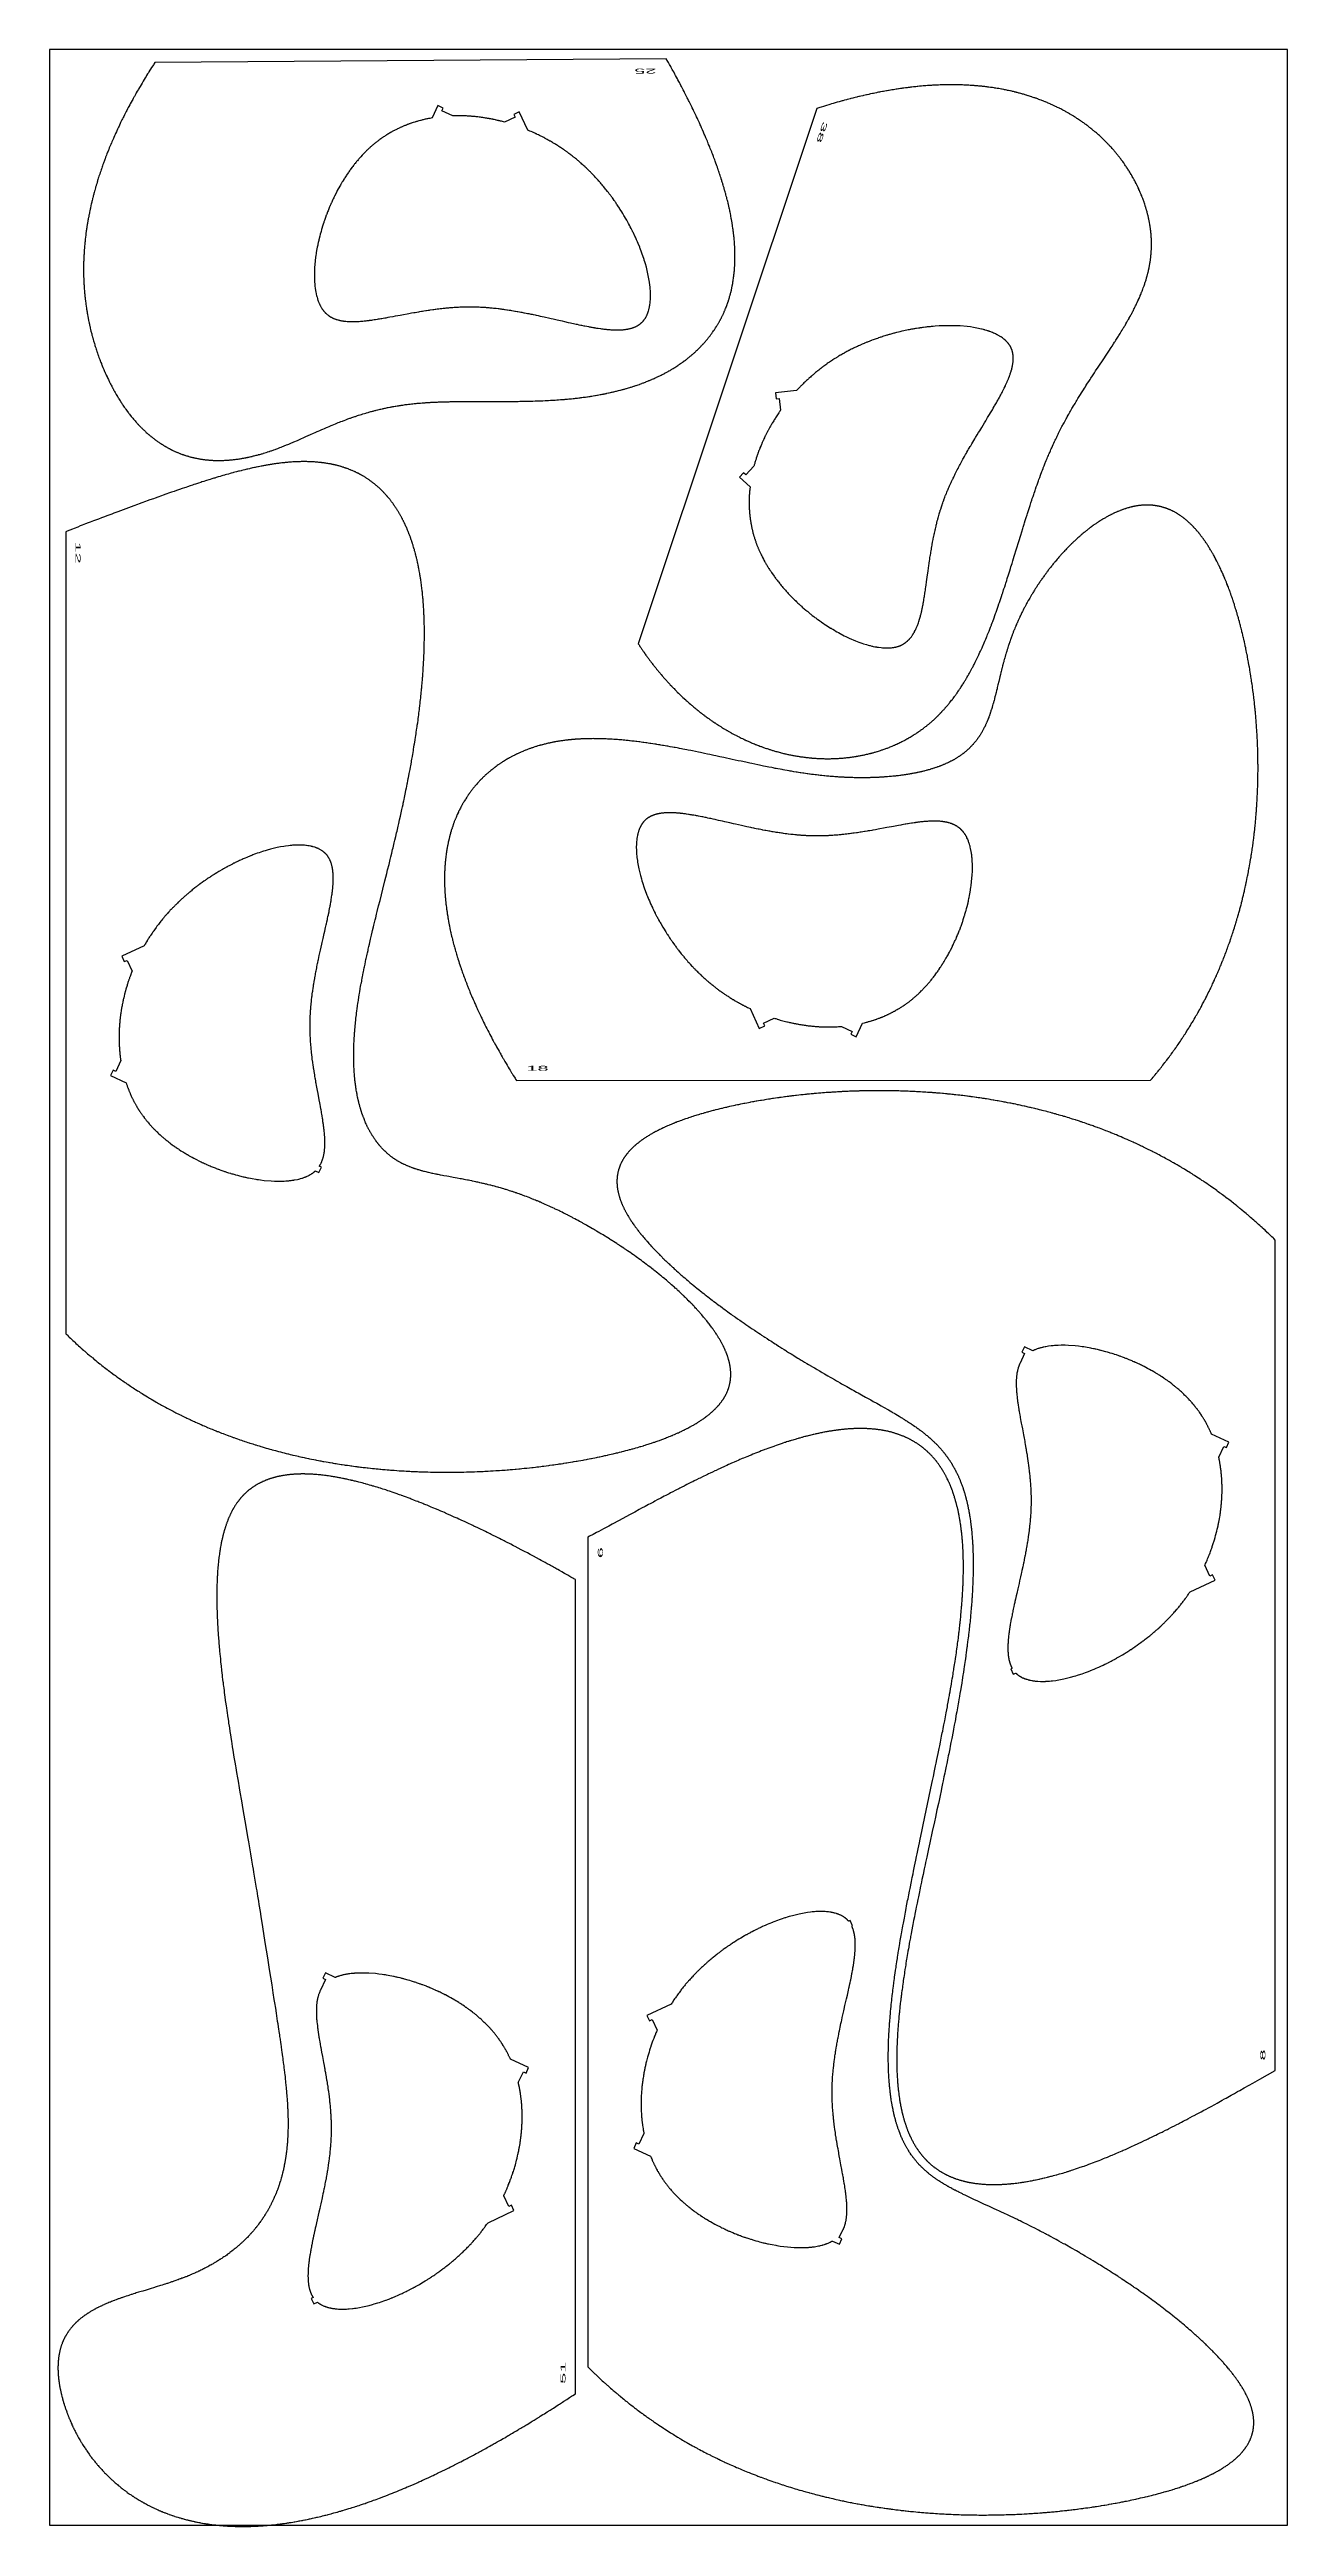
# Model space of a CAD drawing. Header units: metres. Extents: x 260 to 385, y -3 to 248.
import ezdxf

# ---------------------------------------------------------------- set-up
doc = ezdxf.new("R2010")
doc.units = ezdxf.units.M
doc.header["$MEASUREMENT"] = 0
doc.layers.add('1', color=7, linetype='Continuous', lineweight=0)
doc.styles.add('Style-ENGINEERING', font='ENGINEERING.shx')

msp = doc.modelspace()

# ---------------------------------------------------------------- linework, layer by layer
at = {"flags": 128}
for points in [[(385.210552, -2.443354), (385.210552, 247.556646), (260.210552, 247.556646), (260.210552, -2.443354), (385.210552, -2.443354)], [(270.844274, 246.239984), (270.746594, 246.089634), (270.697926, 246.014383), (270.62514, 245.901409), (270.516448, 245.731731), (270.408348, 245.561789), (270.35452, 245.476719), (270.247314, 245.306379), (270.193937, 245.221108), (270.114155, 245.093075), (270.008312, 244.922127), (269.95562, 244.836551), (269.876871, 244.708057), (269.759402, 244.515025), (269.667146, 244.362257), (269.621204, 244.28579), (269.552526, 244.170984), (269.450038, 243.99854), (269.348192, 243.82581), (269.29751, 243.739338), (269.196635, 243.566175), (269.146442, 243.479484), (269.07146, 243.349311), (268.972063, 243.175489), (268.922614, 243.088467), (268.848754, 242.957794), (268.775271, 242.826952), (268.738673, 242.761468), (268.652302, 242.606075), (268.609319, 242.528289), (268.545099, 242.411496), (268.449343, 242.236051), (268.354284, 242.060295), (268.307017, 241.9723), (268.213012, 241.796074), (268.166275, 241.707842), (268.096505, 241.575345), (268.004106, 241.398403), (267.958177, 241.309811), (267.889625, 241.176772), (267.821484, 241.043549), (267.787569, 240.976868), (267.697635, 240.798827), (267.652946, 240.709682), (267.586264, 240.575809), (267.520004, 240.441747), (267.487034, 240.374645), (267.421413, 240.240298), (267.388764, 240.173053), (267.339992, 240.072095), (267.263416, 239.912336), (267.225358, 239.832354), (267.16856, 239.712252), (267.084015, 239.531808), (267.00026, 239.351012), (266.958682, 239.260481), (266.876125, 239.07915), (266.83515, 238.98835), (266.774067, 238.85198), (266.693338, 238.669835), (266.653282, 238.578625), (266.593585, 238.441637), (266.534357, 238.30444), (266.504919, 238.235763), (266.452877, 238.11354), (266.426997, 238.052366), (266.388354, 237.960526), (266.330788, 237.822589), (266.273704, 237.684436), (266.245345, 237.615278), (266.188991, 237.4768), (266.160998, 237.407478), (266.119239, 237.303394), (266.070108, 237.179874), (266.045689, 237.118048), (266.009247, 237.025226), (265.955002, 236.885808), (265.901262, 236.746164), (265.874583, 236.676257), (265.821607, 236.536273), (265.795312, 236.466195), (265.756111, 236.36097), (265.710029, 236.23609), (265.687142, 236.173581), (265.653006, 236.079732), (265.602241, 235.938762), (265.552005, 235.797556), (265.527088, 235.726863), (265.477654, 235.5853), (265.453139, 235.514428), (265.416621, 235.408007), (265.373737, 235.281701), (265.352457, 235.218476), (265.32074, 235.123548), (265.273627, 234.98095), (265.227069, 234.838104), (265.204001, 234.766587), (265.158286, 234.623365), (265.135641, 234.55166), (265.101941, 234.443982), (265.062416, 234.316179), (265.042824, 234.252201), (265.013651, 234.156139), (264.970375, 234.01183), (264.927685, 233.86726), (264.90656, 233.794876), (264.864757, 233.64991), (264.844079, 233.577328), (264.813342, 233.468329), (264.771401, 233.317366), (264.750675, 233.241775), (264.719894, 233.128251), (264.689484, 233.014562), (264.674419, 232.957655), (264.644572, 232.843715), (264.629789, 232.786682), (264.607793, 232.701054), (264.578798, 232.586734), (264.564444, 232.52951), (264.543093, 232.443594), (264.511474, 232.314538), (264.483781, 232.199638), (264.470081, 232.142122), (264.449715, 232.055767), (264.419581, 231.926049), (264.38995, 231.796107), (264.375324, 231.731051), (264.34602, 231.598799), (264.331581, 231.532659), (264.310191, 231.433431), (264.278709, 231.284551), (264.247954, 231.135622), (264.23285, 231.06114), (264.203189, 230.91214), (264.188634, 230.837622), (264.167145, 230.725822), (264.139138, 230.576714), (264.125412, 230.502141), (264.105169, 230.39026), (264.085344, 230.278352), (264.075589, 230.222388), (264.050087, 230.073116), (264.037616, 229.998462), (264.019262, 229.886458), (264.00133, 229.774426), (263.992523, 229.7184), (263.975227, 229.606326), (263.966738, 229.550279), (263.954205, 229.466196), (263.93489, 229.333291), (263.925458, 229.266824), (263.911592, 229.167105), (263.89143, 229.017486), (263.872036, 228.867816), (263.862627, 228.792962), (263.84439, 228.643217), (263.835561, 228.568325), (263.822682, 228.455964), (263.809587, 228.337561), (263.803223, 228.278348), (263.793905, 228.189513), (263.780444, 228.056227), (263.767604, 227.9229), (263.761418, 227.856221), (263.749515, 227.722834), (263.743798, 227.656124), (263.735518, 227.556041), (263.725029, 227.422561), (263.720021, 227.355806), (263.712806, 227.255654), (263.702654, 227.105381), (263.694306, 226.971762), (263.690372, 226.904936), (263.684771, 226.804678), (263.677048, 226.654248), (263.67014, 226.503763), (263.666994, 226.428501), (263.661906, 226.294669), (263.659606, 226.227737), (263.656463, 226.127319), (263.652437, 225.976647), (263.649243, 225.825921), (263.647958, 225.750538), (263.646017, 225.59973), (263.645361, 225.524305), (263.644772, 225.411143), (263.64469, 225.276984), (263.644899, 225.209889), (263.645528, 225.109225), (263.647182, 224.958182), (263.64969, 224.807084), (263.651267, 224.731515), (263.655066, 224.580333), (263.657289, 224.50472), (263.66103, 224.391276), (263.666837, 224.238566), (263.670073, 224.162189), (263.675346, 224.047596), (263.681122, 223.932971), (263.681122, 223.932971), (263.6842, 223.875646), (263.690734, 223.760971), (263.694191, 223.703622), (263.699616, 223.617581), (263.707294, 223.502832), (263.711325, 223.445444), (263.717612, 223.359348), (263.727584, 223.230167), (263.736995, 223.115304), (263.741895, 223.05786), (263.749487, 222.971678), (263.761424, 222.842369), (263.774021, 222.713016), (263.780568, 222.648323), (263.782215, 222.632297), (263.793321, 222.526705), (263.800963, 222.456379), (263.816813, 222.315893), (263.825022, 222.245733), (263.842007, 222.105577), (263.859747, 221.965641), (263.871993, 221.872473), (263.880342, 221.810414), (263.897488, 221.686428), (263.907393, 221.616761), (263.927767, 221.477592), (263.94889, 221.338641), (263.963389, 221.246128), (263.97324, 221.184507), (263.993384, 221.061393), (264.016751, 220.923096), (264.032744, 220.831018), (264.04359, 220.769686), (264.065722, 220.647152), (264.082708, 220.555363), (264.094214, 220.494224), (264.117668, 220.372074), (264.129614, 220.311062), (264.153946, 220.189168), (264.178862, 220.067444), (264.195798, 219.986389), (264.207232, 219.932394), (264.230446, 219.824505), (264.254691, 219.714179), (264.271122, 219.640706), (264.304625, 219.493947), (264.321697, 219.42066), (264.35648, 219.274274), (264.392113, 219.128135), (264.416341, 219.030846), (264.432702, 218.966048), (264.465926, 218.836598), (264.494478, 218.727526), (264.513777, 218.654888), (264.553008, 218.509797), (264.572941, 218.437343), (264.613439, 218.292621), (264.654782, 218.148144), (264.682813, 218.051963), (264.701708, 217.987903), (264.739999, 217.859928), (264.778956, 217.732147), (264.798685, 217.668329), (264.828591, 217.572694), (264.874155, 217.429447), (264.920568, 217.286446), (264.944092, 217.215038), (264.991778, 217.072408), (265.01594, 217.001186), (265.052583, 216.894469), (265.096632, 216.768171), (265.11891, 216.705096), (265.152646, 216.610575), (265.203965, 216.469003), (265.256148, 216.327683), (265.282565, 216.257117), (265.318125, 216.163128), (265.33605, 216.116175), (265.363119, 216.0458), (265.404133, 215.940356), (265.441004, 215.846748), (265.459586, 215.799987), (265.487643, 215.729899), (265.530144, 215.624888), (265.573145, 215.520022), (265.594834, 215.467644), (265.633704, 215.374619), (265.653288, 215.328149), (265.682854, 215.2585), (265.727626, 215.154151), (265.772912, 215.04995), (265.795748, 214.997906), (265.836664, 214.905476), (265.857277, 214.859306), (265.888389, 214.790108), (265.935494, 214.686437), (265.983128, 214.58292), (266.007144, 214.53122), (266.049268, 214.441316), (266.070483, 214.396409), (266.102497, 214.329103), (266.150952, 214.228271), (266.199933, 214.127592), (266.224622, 214.07731), (266.2744, 213.976863), (266.299489, 213.926697), (266.337377, 213.851522), (266.344666, 213.837138), (266.406485, 213.71616), (266.43765, 213.655845), (266.484719, 213.565593), (266.532177, 213.475605), (266.556052, 213.430712), (266.604098, 213.341125), (266.628268, 213.296432), (266.66471, 213.22952), (266.713648, 213.140542), (266.738266, 213.096155), (266.775383, 213.029703), (266.831485, 212.930315), (266.881785, 212.842265), (266.907088, 212.798345), (266.945237, 212.732596), (267.002899, 212.634272), (267.061092, 212.53631), (267.090389, 212.487465), (267.142805, 212.400858), (267.169174, 212.357664), (267.208931, 212.29301), (267.269025, 212.196344), (267.329677, 212.100058), (267.360213, 212.052058), (267.421712, 211.956349), (267.452676, 211.908641), (267.499391, 211.837262), (267.55518, 211.752953), (267.583248, 211.710917), (267.625568, 211.648011), (267.689544, 211.55399), (267.75412, 211.460379), (267.786636, 211.413728), (267.844819, 211.33105), (267.874093, 211.289836), (267.918234, 211.228171), (267.984967, 211.13603), (268.052334, 211.044321), (268.086257, 210.998629), (268.146963, 210.917672), (268.177509, 210.877324), (268.223571, 210.816969), (268.293216, 210.726812), (268.363529, 210.637111), (268.39894, 210.592433), (268.462313, 210.513293), (268.494204, 210.473863), (268.542297, 210.414892), (268.615022, 210.326834), (268.688455, 210.239261), (268.725441, 210.195657), (268.780567, 210.131286), (268.80828, 210.099203), (268.850039, 210.051208), (268.913108, 209.979507), (268.976697, 209.90816), (269.008689, 209.872621), (269.073071, 209.801812), (269.105463, 209.766545), (269.154304, 209.713814), (269.165335, 209.701979), (269.234358, 209.628538), (269.269039, 209.592033), (269.321274, 209.537548), (269.373765, 209.483389), (269.400108, 209.456433), (269.452988, 209.402769), (269.479525, 209.376061), (269.519453, 209.336154), (269.57292, 209.283237), (269.599752, 209.256904), (269.640124, 209.217562), (269.700961, 209.158904), (269.755321, 209.107124), (269.782601, 209.081361), (269.823647, 209.042877), (269.8855, 208.985513), (269.947695, 208.928584), (269.978922, 208.900284), (270.054336, 208.832706), (270.092231, 208.799157), (270.14931, 208.749134), (270.206674, 208.699473), (270.235463, 208.67478), (270.293257, 208.625667), (270.322262, 208.601249), (270.365906, 208.564794), (270.424352, 208.516511), (270.453685, 208.492509), (270.497821, 208.456681), (270.497821, 208.456681), (270.564336, 208.403334), (270.643654, 208.340726), (270.683511, 208.309675), (270.743548, 208.263417), (270.803885, 208.217542), (270.834168, 208.194749), (270.894961, 208.149454), (270.925472, 208.126953), (270.971383, 208.093384), (271.032868, 208.048969), (271.063726, 208.02691), (271.11016, 207.994006), (271.18014, 207.945071), (271.235715, 207.906764), (271.263596, 207.88773), (271.305535, 207.859329), (271.368709, 207.817065), (271.432204, 207.77521), (271.464073, 207.754437), (271.528054, 207.713199), (271.560166, 207.692736), (271.608488, 207.662237), (271.685828, 207.614151), (271.724675, 207.590333), (271.783168, 207.554891), (271.84193, 207.51979), (271.871413, 207.502369), (271.930582, 207.467787), (271.960269, 207.450626), (272.004927, 207.425048), (272.064713, 207.391251), (272.09471, 207.374485), (272.139835, 207.349502), (272.207818, 207.312402), (272.214953, 207.308545), (272.272895, 207.277489), (272.311593, 207.257005), (272.389156, 207.216568), (272.42802, 207.196615), (272.505915, 207.157237), (272.584032, 207.118566), (272.636234, 207.093177), (272.671089, 207.076425), (272.740932, 207.043338), (272.818634, 207.007278), (272.870555, 206.983618), (272.905222, 206.968014), (272.974684, 206.937212), (273.026892, 206.914466), (273.061751, 206.89947), (273.131596, 206.869886), (273.166583, 206.855297), (273.236684, 206.826524), (273.306954, 206.798291), (273.353896, 206.77977), (273.385233, 206.767556), (273.448006, 206.743449), (273.527647, 206.71355), (273.58086, 206.693997), (273.616389, 206.68113), (273.687573, 206.6558), (273.741072, 206.637156), (273.776792, 206.624895), (273.848357, 206.600775), (273.884202, 206.588917), (273.956021, 206.565602), (274.028008, 206.542823), (274.076093, 206.527935), (274.108191, 206.518141), (274.172487, 206.498871), (274.235908, 206.480313), (274.27826, 206.468168), (274.363135, 206.444423), (274.405659, 206.432821), (274.490876, 206.410162), (274.576321, 206.388225), (274.63341, 206.374002), (274.671526, 206.364698), (274.747891, 206.346518), (274.790926, 206.336541), (274.877164, 206.317127), (274.963629, 206.298432), (275.021398, 206.286368), (275.059966, 206.278501), (275.137236, 206.263194), (275.224377, 206.246649), (275.282596, 206.236016), (275.321464, 206.229104), (275.399333, 206.215702), (275.457851, 206.20602), (275.496919, 206.199741), (275.575187, 206.187606), (275.614387, 206.181749), (275.692919, 206.170455), (275.771628, 206.159723), (275.824199, 206.152878), (275.859289, 206.148454), (275.929574, 206.139936), (275.937624, 206.13899), (275.993968, 206.132533), (276.031521, 206.128392), (276.106606, 206.120499), (276.144137, 206.116746), (276.219177, 206.109623), (276.294188, 206.10301), (276.34418, 206.098882), (276.444125, 206.091292), (276.501215, 206.087352), (276.539265, 206.084884), (276.615345, 206.080327), (276.653375, 206.078237), (276.729413, 206.074432), (276.805422, 206.071123), (276.85608, 206.069191), (276.957359, 206.065977), (277.042775, 206.063935), (277.0997, 206.062911), (277.137642, 206.062377), (277.213505, 206.061665), (277.270386, 206.061441), (277.308297, 206.061438), (277.384101, 206.061782), (277.421993, 206.062127), (277.497758, 206.063164), (277.573497, 206.064658), (277.623975, 206.065907), (277.724898, 206.069005), (277.781648, 206.071097), (277.819473, 206.07263), (277.895105, 206.076029), (277.932911, 206.077893), (278.008506, 206.081949), (278.084076, 206.086438), (278.134442, 206.089671), (278.235143, 206.096706), (278.272895, 206.099539), (278.348381, 206.105521), (278.423843, 206.111922), (278.474138, 206.116421), (278.574697, 206.125971), (278.650089, 206.133611), (278.700338, 206.138931), (278.800805, 206.15011), (278.851024, 206.155968), (278.951431, 206.168213), (279.051798, 206.18116), (279.118687, 206.190177), (279.163271, 206.196359), (279.252415, 206.209129), (279.358147, 206.224978), (279.428612, 206.23596), (279.475578, 206.243465), (279.569485, 206.258913), (279.639894, 206.27088), (279.686823, 206.279037), (279.780658, 206.295781), (279.827564, 206.304365), (279.921351, 206.321957), (280.015107, 206.340108), (280.077594, 206.352517), (280.119245, 206.360925), (280.202528, 206.378065), (280.234141, 206.384685), (280.349923, 206.409461), (280.426994, 206.426412), (280.478322, 206.437903), (280.580857, 206.461339), (280.657651, 206.479308), (280.708797, 206.491472), (280.810969, 206.516239), (280.861996, 206.528841), (280.963934, 206.554472), (281.065718, 206.58067), (281.13349, 206.598446), (281.178634, 206.610432), (281.268834, 206.63473), (281.324127, 206.649852), (281.434582, 206.680574), (281.544867, 206.711925), (281.618296, 206.733171), (281.667208, 206.747486), (281.764935, 206.776476), (281.830141, 206.796105), (281.960384, 206.83599), (282.090402, 206.876699), (282.176958, 206.90429), (282.234607, 206.922882), (282.349778, 206.960535), (282.421281, 206.984252), (282.468899, 207.00019), (282.564012, 207.032365), (282.611508, 207.0486), (282.706382, 207.081363), (282.801101, 207.114507), (282.864162, 207.136813), (282.990083, 207.181915), (283.043969, 207.201443), (283.1516, 207.240844), (283.1516, 207.240844), (283.259047, 207.2807), (283.330578, 207.307515), (283.473407, 207.361721), (283.593684, 207.408033), (283.673754, 207.439193), (283.727083, 207.460088), (283.833626, 207.502167), (283.979875, 207.560631), (284.077224, 207.599979), (284.142058, 207.626369), (284.27158, 207.679513), (284.368597, 207.719675), (284.433219, 207.746589), (284.562334, 207.800732), (284.62683, 207.827954), (284.755707, 207.882683), (284.884439, 207.937768), (284.970186, 207.974674), (285.141516, 208.04889), (285.246551, 208.094675), (285.456425, 208.186727), (285.666077, 208.279327), (285.805745, 208.341305), (286.084907, 208.465692), (286.555731, 208.676236), (286.869643, 208.81652), (287.026661, 208.886504), (287.23612, 208.979552), (287.340904, 209.025936), (287.498162, 209.095302), (287.708015, 209.187336), (287.813028, 209.233132), (287.970666, 209.301519), (288.181095, 209.392071), (288.286424, 209.437054), (288.444571, 209.504131), (288.585311, 209.563332), (288.655742, 209.592776), (288.761467, 209.636738), (288.92024, 209.702206), (289.079246, 209.767075), (289.15884, 209.799275), (289.300495, 209.85612), (289.3714, 209.884346), (289.477855, 209.926431), (289.637764, 209.988974), (289.780143, 210.04396), (289.851418, 210.071232), (289.958439, 210.11186), (290.119223, 210.172154), (290.262401, 210.225081), (290.334084, 210.251304), (290.441727, 210.290332), (290.549516, 210.328986), (290.603465, 210.348172), (290.747512, 210.398865), (290.819636, 210.423953), (290.927949, 210.461257), (291.036417, 210.498163), (291.09071, 210.516465), (291.235684, 210.564772), (291.308277, 210.588652), (291.417302, 210.624125), (291.52649, 210.659179), (291.581145, 210.676547), (291.705793, 210.71571), (291.768199, 210.735082), (291.861909, 210.763876), (292.002706, 210.806472), (292.143784, 210.848344), (292.21443, 210.869006), (292.229946, 210.873517), (292.373029, 210.914648), (292.4446, 210.934907), (292.551995, 210.964911), (292.659435, 210.994453), (292.713173, 211.009051), (292.820682, 211.0379), (292.874453, 211.052151), (292.955132, 211.07331), (293.062745, 211.101115), (293.116568, 211.114843), (293.197325, 211.135217), (293.318508, 211.165287), (293.373926, 211.178836), (293.484799, 211.205564), (293.59572, 211.231799), (293.669695, 211.249014), (293.81771, 211.282788), (293.901006, 211.3014), (293.956553, 211.313654), (294.067682, 211.337794), (294.123265, 211.349679), (294.234467, 211.373082), (294.345718, 211.395994), (294.419912, 211.410996), (294.568365, 211.44035), (294.651908, 211.456479), (294.707618, 211.46708), (294.819074, 211.487919), (294.874821, 211.498157), (294.986349, 211.518272), (295.097924, 211.537909), (295.172334, 211.550735), (295.321217, 211.575755), (295.432934, 211.593969), (295.507437, 211.605852), (295.656506, 211.628996), (295.731071, 211.64026), (295.880261, 211.662173), (296.029532, 211.683275), (296.129091, 211.696896), (296.195483, 211.705778), (296.328313, 211.723073), (296.468475, 211.740636), (296.561954, 211.751962), (296.62429, 211.759344), (296.749003, 211.773704), (296.842572, 211.784124), (296.904967, 211.790904), (297.029798, 211.80407), (297.092233, 211.810455), (297.217142, 211.822836), (297.342101, 211.834699), (297.425436, 211.842323), (297.481005, 211.847279), (297.592173, 211.856891), (297.676618, 211.863925), (297.845572, 211.877329), (298.014612, 211.889879), (298.12735, 211.897792), (298.202528, 211.902871), (298.352928, 211.912577), (298.522198, 211.922803), (298.635084, 211.929227), (298.710357, 211.933342), (298.860943, 211.941181), (299.030412, 211.9494), (299.143425, 211.954542), (299.218781, 211.957824), (299.369526, 211.964054), (299.482614, 211.968443), (299.558018, 211.971238), (299.708857, 211.976524), (299.935188, 211.983727), (300.08612, 211.988071), (300.186761, 211.990773), (300.388087, 211.995738), (300.557998, 211.999496), (300.671292, 212.001794), (300.897928, 212.005919), (301.011268, 212.00776), (301.237989, 212.011027), (301.464761, 212.013778), (301.615968, 212.015349), (301.91844, 212.017917), (302.2588, 212.020004), (302.485747, 212.020986), (302.637061, 212.021483), (302.939722, 212.022146), (303.280259, 212.022462), (303.507303, 212.022477), (303.96142, 212.022189), (304.983211, 212.021215), (305.437313, 212.021218), (305.664351, 212.021433), (306.004884, 212.022106), (306.34118, 212.023271), (306.509315, 212.024071), (306.761496, 212.025583), (307.013651, 212.027505), (307.139717, 212.028635), (307.391827, 212.031257), (307.517869, 212.032761), (307.706916, 212.035273), (307.958945, 212.039131), (308.084945, 212.04129), (308.273926, 212.044831), (308.55735, 212.050862), (308.75886, 212.055706), (308.859603, 212.058309), (309.010703, 212.062448), (309.237318, 212.069204), (309.463888, 212.076645), (309.577156, 212.080633), (309.778492, 212.088178), (309.879145, 212.092176), (310.030106, 212.098462), (310.256504, 212.108563), (310.482849, 212.119501), (310.596, 212.125294), (310.797122, 212.136144), (310.897666, 212.14184), (311.048458, 212.150732), (311.199224, 212.160051), (311.274596, 212.164874), (311.425318, 212.174854), (311.500669, 212.180013), (311.500669, 212.180013), (311.61368, 212.187968), (311.814547, 212.202763), (311.91496, 212.210481), (312.065553, 212.222469), (312.216113, 212.23496), (312.291381, 212.241398), (312.441891, 212.254666), (312.517133, 212.261499), (312.62998, 212.272002), (312.763699, 212.28485), (312.830547, 212.291437), (312.930807, 212.301526), (313.081166, 212.317129), (313.231489, 212.333303), (313.306636, 212.341606), (313.456902, 212.358651), (313.532021, 212.367394), (313.644681, 212.380787), (313.778176, 212.397098), (313.844911, 212.405433), (313.945, 212.418162), (314.095101, 212.43777), (314.245161, 212.458004), (314.320175, 212.468359), (314.470174, 212.489548), (314.545157, 212.500384), (314.657613, 212.516945), (314.790862, 212.537053), (314.857474, 212.547304), (314.957376, 212.56293), (315.107193, 212.586935), (315.256964, 212.611629), (315.331833, 212.624238), (315.481537, 212.649985), (315.556372, 212.663125), (315.668601, 212.683173), (315.824432, 212.711698), (315.902328, 212.72626), (316.019148, 212.748484), (316.135938, 212.771167), (316.194321, 212.782684), (316.311066, 212.806069), (316.369428, 212.817939), (316.456955, 212.835969), (316.488459, 212.842525), (316.645946, 212.875838), (316.724586, 212.892812), (316.842414, 212.918672), (316.960083, 212.945018), (317.018857, 212.958374), (317.136284, 212.985456), (317.194936, 212.999183), (317.282838, 213.020008), (317.399895, 213.048215), (317.458362, 213.062509), (317.545982, 213.084189), (317.677235, 213.117253), (317.808017, 213.150909), (317.873326, 213.167985), (317.971187, 213.193912), (318.068923, 213.220219), (318.117744, 213.233516), (318.215292, 213.260398), (318.264018, 213.273984), (318.337047, 213.294546), (318.434306, 213.322305), (318.482888, 213.336333), (318.555698, 213.357561), (318.664775, 213.389826), (318.793834, 213.428728), (318.858274, 213.448451), (318.954821, 213.478379), (319.051232, 213.508723), (319.099386, 213.524052), (319.19559, 213.555027), (319.243639, 213.570674), (319.315647, 213.594345), (319.411535, 213.626284), (319.459425, 213.642416), (319.531193, 213.666818), (319.638693, 213.703887), (319.765861, 213.748548), (319.829347, 213.771177), (319.924451, 213.8055), (320.019405, 213.840281), (320.066825, 213.857844), (320.161551, 213.89332), (320.208856, 213.911234), (320.279742, 213.938326), (320.374119, 213.974864), (320.421248, 213.993312), (320.491868, 214.021211), (320.59763, 214.063572), (320.69147, 214.101748), (320.738329, 214.121021), (320.80854, 214.150164), (320.913683, 214.19441), (321.018615, 214.239298), (321.071001, 214.261985), (321.158192, 214.300162), (321.20173, 214.319422), (321.266968, 214.348528), (321.364662, 214.392678), (321.462162, 214.437423), (321.510838, 214.46002), (321.608042, 214.50567), (321.656568, 214.528724), (321.729264, 214.563592), (321.743789, 214.570608), (321.83922, 214.617103), (321.886792, 214.640546), (321.957971, 214.675956), (322.064333, 214.729625), (322.170205, 214.783962), (322.222957, 214.811382), (322.328089, 214.86673), (322.380469, 214.894659), (322.458805, 214.936871), (322.557433, 214.990787), (322.606577, 215.017977), (322.68008, 215.059053), (322.753326, 215.10048), (322.789852, 215.121325), (322.86271, 215.163282), (322.899042, 215.184393), (322.953417, 215.216227), (323.025688, 215.258985), (323.061725, 215.280498), (323.115658, 215.312936), (323.196278, 215.361975), (323.267658, 215.405949), (323.303248, 215.428073), (323.356507, 215.46143), (323.436114, 215.511852), (323.515379, 215.562739), (323.554884, 215.588358), (323.638872, 215.643405), (323.680719, 215.671129), (323.743305, 215.712968), (323.836765, 215.776297), (323.929722, 215.840315), (323.97601, 215.872583), (324.048897, 215.923929), (324.085221, 215.949766), (324.139556, 215.988725), (324.22072, 216.047629), (324.301473, 216.107093), (324.341696, 216.137036), (324.421829, 216.197346), (324.46174, 216.227714), (324.52141, 216.273534), (324.600602, 216.33513), (324.640039, 216.366144), (324.698997, 216.412937), (324.757715, 216.460057), (324.786983, 216.48374), (324.864738, 216.547299), (324.903453, 216.5793), (324.961322, 216.627578), (325.018946, 216.676192), (325.047665, 216.700626), (325.104918, 216.749746), (325.133452, 216.774433), (325.176135, 216.811624), (325.251667, 216.878217), (325.289264, 216.911744), (325.34545, 216.962322), (325.40138, 217.013248), (325.429249, 217.038843), (325.484793, 217.090296), (325.512469, 217.116155), (325.55386, 217.15511), (325.627081, 217.224857), (325.663517, 217.259971), (325.71795, 217.312941), (325.772118, 217.366274), (325.799101, 217.393078), (325.852866, 217.44696), (325.879648, 217.47404), (325.919693, 217.514832), (325.9883, 217.585576), (326.022432, 217.621183), (326.073414, 217.674887), (326.124135, 217.728948), (326.149397, 217.756112), (326.199724, 217.81071), (326.224789, 217.838145), (326.26226, 217.879468), (326.267687, 217.885483), (326.318605, 217.942306), (326.343914, 217.970813), (326.381691, 218.013692), (326.437936, 218.078277), (326.493675, 218.143184), (326.521355, 218.175758), (326.576337, 218.241147), (326.603638, 218.273962), (326.644352, 218.323336), (326.644352, 218.323336), (326.698194, 218.389449), (326.724926, 218.422626), (326.764786, 218.472543), (326.824041, 218.547758), (326.876173, 218.614958), (326.902049, 218.648679), (326.940626, 218.699412), (326.997955, 218.775852), (327.054641, 218.8527), (327.082743, 218.891278), (327.135265, 218.964256), (327.161311, 219.000882), (327.200113, 219.055991), (327.257711, 219.139038), (327.314583, 219.222547), (327.342747, 219.264475), (327.398529, 219.348677), (327.426148, 219.390952), (327.467234, 219.454581), (327.521377, 219.539826), (327.548175, 219.582622), (327.588029, 219.647035), (327.627472, 219.711709), (327.647039, 219.744144), (327.697765, 219.829346), (327.722862, 219.872116), (327.760177, 219.936481), (327.797094, 220.0011), (327.815403, 220.033505), (327.85172, 220.098504), (327.869729, 220.131099), (327.896555, 220.180111), (327.931973, 220.245683), (327.949531, 220.278565), (327.97568, 220.328007), (328.014481, 220.40244), (328.048542, 220.468875), (328.065422, 220.502188), (328.090552, 220.552278), (328.127822, 220.627684), (328.16458, 220.703416), (328.182767, 220.741404), (328.214783, 220.809139), (328.230639, 220.843104), (328.254232, 220.894172), (328.289193, 220.971046), (328.323639, 221.048248), (328.340668, 221.086973), (328.37434, 221.164667), (328.390981, 221.203638), (328.415701, 221.262248), (328.421951, 221.277206), (328.441484, 221.32433), (328.479908, 221.418735), (328.517479, 221.513344), (328.542055, 221.576531), (328.558231, 221.618706), (328.590085, 221.703176), (328.62513, 221.798395), (328.648031, 221.861986), (328.663094, 221.904429), (328.692733, 221.989434), (328.714536, 222.053289), (328.72887, 222.095908), (328.757056, 222.181263), (328.770908, 222.223998), (328.798137, 222.309584), (328.824732, 222.395322), (328.842112, 222.452565), (328.853543, 222.490765), (328.876036, 222.567253), (328.886581, 222.603739), (328.907336, 222.676792), (328.927648, 222.749952), (328.940944, 222.798784), (328.966951, 222.89659), (328.985947, 222.970067), (328.998369, 223.01911), (329.022636, 223.117336), (329.034483, 223.166518), (329.057605, 223.265019), (329.07997, 223.363704), (329.094462, 223.429594), (329.103938, 223.473566), (329.122448, 223.561615), (329.133858, 223.617407), (329.141335, 223.654634), (329.155978, 223.729161), (329.163144, 223.766462), (329.177168, 223.841138), (329.190783, 223.915914), (329.199632, 223.965818), (329.216789, 224.065759), (329.223425, 224.105627), (329.236355, 224.185446), (329.248834, 224.265374), (329.256902, 224.31872), (329.272441, 224.425556), (329.283575, 224.505808), (329.290751, 224.559369), (329.304515, 224.666633), (329.311104, 224.720335), (329.323699, 224.827881), (329.335522, 224.935613), (329.342977, 225.007537), (329.347759, 225.055532), (329.356872, 225.151631), (329.358341, 225.167742), (329.36754, 225.273337), (329.373267, 225.343702), (329.376906, 225.390597), (329.383757, 225.484354), (329.388525, 225.554643), (329.391529, 225.601488), (329.397121, 225.695146), (329.399711, 225.741958), (329.404482, 225.83555), (329.408712, 225.929099), (329.411236, 225.991441), (329.412787, 226.032992), (329.415579, 226.116069), (329.417256, 226.173078), (329.420033, 226.287049), (329.422049, 226.400958), (329.422974, 226.476865), (329.423407, 226.527454), (329.423835, 226.628599), (329.42382, 226.685472), (329.423248, 226.799175), (329.421957, 226.912821), (329.420702, 226.988553), (329.419692, 227.039028), (329.417258, 227.139943), (329.413868, 227.253422), (329.411228, 227.329044), (329.409301, 227.379445), (329.405047, 227.480215), (329.401512, 227.555766), (329.398991, 227.60612), (329.393561, 227.706796), (329.390652, 227.757119), (329.384453, 227.857735), (329.377748, 227.95831), (329.372999, 228.025337), (329.362843, 228.15934), (329.358296, 228.215852), (329.348743, 228.328838), (329.338581, 228.441776), (329.331472, 228.517041), (329.326586, 228.567206), (329.316461, 228.667508), (329.304517, 228.780304), (329.29623, 228.855475), (329.290563, 228.905578), (329.27889, 229.005757), (329.26984, 229.080867), (329.263667, 229.130929), (329.25099, 229.231028), (329.244486, 229.281064), (329.23115, 229.381109), (329.217382, 229.481121), (329.207965, 229.547776), (329.188565, 229.681041), (329.171616, 229.793437), (329.160024, 229.868345), (329.152167, 229.918273), (329.136145, 230.018104), (329.123861, 230.092956), (329.115546, 230.142848), (329.098614, 230.242606), (329.072469, 230.392185), (329.054548, 230.491864), (329.042383, 230.5583), (329.01754, 230.691131), (329.000793, 230.77866), (328.989465, 230.837), (328.966422, 230.953649), (328.954707, 231.011958), (328.930898, 231.128547), (328.906583, 231.245095), (328.890096, 231.322772), (328.856462, 231.478074), (328.849546, 231.509512), (328.832499, 231.586308), (328.797819, 231.739653), (328.762371, 231.892673), (328.738318, 231.99451), (328.722099, 232.062323), (328.689222, 232.197766), (328.661896, 232.308403), (328.643466, 232.382072), (328.606106, 232.529199), (328.587178, 232.602658), (328.548832, 232.749371), (328.509843, 232.895813), (328.483498, 232.993293), (328.46578, 233.058214), (328.429977, 233.187903), (328.429977, 233.187903), (328.399393, 233.29717), (328.378814, 233.369935), (328.337208, 233.515276), (328.316183, 233.587853), (328.273695, 233.732823), (328.230629, 233.87755), (328.201602, 233.973902), (328.182112, 234.038078), (328.142802, 234.166292), (328.109296, 234.274329), (328.086788, 234.346283), (328.041368, 234.49002), (328.018457, 234.561804), (327.972241, 234.705206), (327.925503, 234.848388), (327.894058, 234.943723), (327.87297, 235.007227), (327.830494, 235.134108), (327.794348, 235.241035), (327.770096, 235.312255), (327.721227, 235.454541), (327.69661, 235.525607), (327.647017, 235.667589), (327.59695, 235.809371), (327.563313, 235.903783), (327.495422, 236.092349), (327.456878, 236.198267), (327.431041, 236.26882), (327.379032, 236.409785), (327.352862, 236.480198), (327.300194, 236.620886), (327.247093, 236.761392), (327.211454, 236.854962), (327.139615, 237.041867), (327.098879, 237.146863), (327.071593, 237.216807), (327.016715, 237.356565), (326.989123, 237.42638), (326.933639, 237.565883), (326.877758, 237.705219), (326.840286, 237.798018), (326.764824, 237.983399), (326.722077, 238.087549), (326.69346, 238.156933), (326.635944, 238.295582), (326.607046, 238.364847), (326.548973, 238.503261), (326.490533, 238.641521), (326.451372, 238.73361), (326.372573, 238.917586), (326.327971, 239.020956), (326.238178, 239.227449), (326.147609, 239.433615), (326.086806, 239.570881), (326.046083, 239.662312), (325.964196, 239.84499), (325.917878, 239.947638), (325.824695, 240.152705), (325.730792, 240.357468), (325.667796, 240.493811), (325.625625, 240.584634), (325.540872, 240.766106), (325.49296, 240.868084), (325.396626, 241.071825), (325.299622, 241.275284), (325.234585, 241.410768), (325.191065, 241.501024), (325.103642, 241.681373), (325.054244, 241.782725), (324.954973, 241.98523), (324.855075, 242.187472), (324.788133, 242.322156), (324.743354, 242.411881), (324.653437, 242.591181), (324.602651, 242.691949), (324.500632, 242.893299), (324.398027, 243.094402), (324.329302, 243.228335), (324.283344, 243.317565), (324.191091, 243.495882), (324.086776, 243.696265), (324.016925, 243.829725), (323.970221, 243.91864), (323.87649, 244.096336), (323.805912, 244.22949), (323.758727, 244.318203), (323.664042, 244.495497), (323.616544, 244.584078), (323.521237, 244.761111), (323.425522, 244.937972), (323.361488, 245.055784), (323.232886, 245.291186), (323.151144, 245.439999), (323.096494, 245.539142), (322.986827, 245.737274), (322.931812, 245.836264), (322.82142, 246.034091), (322.710552, 246.231718), (322.636379, 246.36336), (322.487412, 246.626382), (270.844274, 246.239984)], [(319.661039, 187.541819), (319.735199, 187.428852), (319.772438, 187.372513), (319.828493, 187.288188), (319.913021, 187.16211), (319.998084, 187.036525), (320.040817, 186.973918), (320.126685, 186.849075), (320.169821, 186.786839), (320.234777, 186.693718), (320.321857, 186.569991), (320.3656, 186.508315), (320.431468, 186.416033), (320.49764, 186.324033), (320.530841, 186.278138), (320.609844, 186.169631), (320.649507, 186.115526), (320.709203, 186.034555), (320.799202, 185.913517), (320.889748, 185.792983), (320.935226, 185.732905), (321.026596, 185.61313), (321.072487, 185.553433), (321.141582, 185.464124), (321.223875, 185.358649), (321.265186, 185.306062), (321.327357, 185.227371), (321.421078, 185.109761), (321.515355, 184.992665), (321.562704, 184.93431), (321.657821, 184.817987), (321.70559, 184.76002), (321.777508, 184.673312), (321.863154, 184.570925), (321.906145, 184.519886), (321.970841, 184.443521), (322.068358, 184.329409), (322.166445, 184.215822), (322.215703, 184.159226), (322.314649, 184.04643), (322.364338, 183.990231), (322.43914, 183.906181), (322.528216, 183.806953), (322.572926, 183.757498), (322.640205, 183.683512), (322.74161, 183.572982), (322.843599, 183.46299), (322.894814, 183.408197), (322.997686, 183.299017), (323.049343, 183.244631), (323.127106, 183.163308), (323.219702, 183.067324), (323.266177, 183.019495), (323.336111, 182.947954), (323.441511, 182.841105), (323.547514, 182.73481), (323.600742, 182.681872), (323.707654, 182.576414), (323.761338, 182.523896), (323.842152, 182.445383), (323.938377, 182.352742), (323.986672, 182.306589), (324.059344, 182.237571), (324.168868, 182.13452), (324.279015, 182.032044), (324.334324, 181.981022), (324.445413, 181.879413), (324.501194, 181.828827), (324.585163, 181.75322), (324.685146, 181.66404), (324.735326, 181.619625), (324.810835, 181.55322), (324.924634, 181.454108), (325.039082, 181.355594), (325.09655, 181.306561), (325.211978, 181.208949), (325.269938, 181.16037), (325.357187, 181.087787), (325.474101, 180.991545), (325.532807, 180.943654), (325.621182, 180.872107), (325.709936, 180.80091), (325.754456, 180.765443), (325.843782, 180.694772), (325.888589, 180.659569), (325.955981, 180.606932), (326.046175, 180.537059), (326.091417, 180.502257), (326.159464, 180.450222), (326.261948, 180.372549), (326.287645, 180.353204), (326.384832, 180.280509), (326.433532, 180.244361), (326.506713, 180.190388), (326.616782, 180.109991), (326.727208, 180.030271), (326.782556, 179.990664), (326.893519, 179.911959), (326.949136, 179.87286), (327.032728, 179.814531), (327.1445, 179.737354), (327.200521, 179.69902), (327.284721, 179.641839), (327.369125, 179.585042), (327.411403, 179.556787), (327.523515, 179.482489), (327.579704, 179.445593), (327.664156, 179.390565), (327.74881, 179.335917), (327.791212, 179.308736), (327.876167, 179.25466), (327.918721, 179.227765), (327.982646, 179.187602), (328.068056, 179.134386), (328.110838, 179.107922), (328.175105, 179.068405), (328.27172, 179.009535), (328.38656, 178.940395), (328.444116, 178.906082), (328.530621, 178.854934), (328.617331, 178.804174), (328.660763, 178.77894), (328.74778, 178.728762), (328.791367, 178.703819), (328.856842, 178.666588), (328.944324, 178.617288), (328.988143, 178.592785), (329.053968, 178.556213), (329.152925, 178.50177), (329.270548, 178.43789), (329.329498, 178.406213), (329.418099, 178.359027), (329.506909, 178.312237), (329.551393, 178.288992), (329.640519, 178.242799), (329.685161, 178.219852), (329.752223, 178.18562), (329.841825, 178.140327), (329.886705, 178.117831), (329.954126, 178.084275), (330.055481, 178.034367), (330.175957, 177.97588), (330.236338, 177.946907), (330.327089, 177.903786), (330.418055, 177.861073), (330.46362, 177.83987), (330.554912, 177.797772), (330.600639, 177.776878), (330.669333, 177.745729), (330.761115, 177.704558), (330.807089, 177.684129), (330.876152, 177.653679), (330.979979, 177.608443), (331.103396, 177.555515), (331.165252, 177.52933), (331.258222, 177.490405), (331.351416, 177.451902), (331.398097, 177.432809), (331.491627, 177.394943), (331.538477, 177.37617), (331.608858, 177.348211), (331.702898, 177.311308), (331.750003, 177.293017), (331.820768, 177.265784), (331.927157, 177.22539), (332.035815, 177.184814), (332.090258, 177.16474), (332.172065, 177.1349), (332.295097, 177.090748), (332.418517, 177.047331), (332.480374, 177.0259), (332.604381, 176.983593), (332.666532, 176.962719), (332.759944, 176.931758), (332.775249, 176.926732), (332.897755, 176.886985), (332.979483, 176.860939), (333.033995, 176.843776), (333.143079, 176.809934), (333.224946, 176.784974), (333.27955, 176.768536), (333.388819, 176.736141), (333.443484, 176.720185), (333.552877, 176.688756), (333.662352, 176.65797), (333.73538, 176.637803), (333.784087, 176.624518), (333.881548, 176.598327), (333.979073, 176.572645), (334.027861, 176.559994), (334.101072, 176.541256), (334.210957, 176.513685), (334.320925, 176.486758), (334.37594, 176.473536), (334.462918, 176.45297), (334.506427, 176.442837), (334.571714, 176.427828), (334.669699, 176.405738), (334.767749, 176.384158), (334.767749, 176.384158), (334.816798, 176.373559), (334.914946, 176.352744), (334.964044, 176.342529), (335.037722, 176.327445), (335.136017, 176.307781), (335.185189, 176.29814), (335.258977, 176.28392), (335.369729, 176.26313), (335.457295, 176.247162), (335.501098, 176.239331), (335.566826, 176.227774), (335.665473, 176.210866), (335.764186, 176.194475), (335.813567, 176.186472), (335.912378, 176.170854), (335.961809, 176.163239), (336.035986, 176.152059), (336.134946, 176.137606), (336.184451, 176.130574), (336.25874, 176.12027), (336.370243, 176.105361), (336.458404, 176.094048), (336.502504, 176.088546), (336.568679, 176.080486), (336.667997, 176.068833), (336.767382, 176.057704), (336.8171, 176.052336), (336.916586, 176.041996), (336.966354, 176.037023), (337.041038, 176.029812), (337.140676, 176.02066), (337.19052, 176.016283), (337.265318, 176.009966), (337.377587, 176.001051), (337.466354, 175.994485), (337.510758, 175.99136), (337.577389, 175.98687), (337.677393, 175.980584), (337.777465, 175.974835), (337.827527, 175.972163), (337.927703, 175.967224), (337.977817, 175.964959), (338.053021, 175.961814), (338.153353, 175.958099), (338.203545, 175.956446), (338.278867, 175.954222), (338.391922, 175.951466), (338.481313, 175.949781), (338.526029, 175.949102), (338.59313, 175.948288), (338.69384, 175.94753), (338.794621, 175.94733), (338.845039, 175.947439), (338.945927, 175.94808), (338.996399, 175.948611), (339.07214, 175.949672), (339.173191, 175.951583), (339.223743, 175.952752), (339.299607, 175.954772), (339.413479, 175.958405), (339.50211, 175.961734), (339.546447, 175.963564), (339.612979, 175.966516), (339.712837, 175.971414), (339.812767, 175.976876), (339.862759, 175.979821), (339.962797, 175.986137), (340.012844, 175.989509), (340.087948, 175.994837), (340.213037, 176.004424), (340.296298, 176.011301), (340.351747, 176.0161), (340.462505, 176.026217), (340.54545, 176.034257), (340.600688, 176.039832), (340.711025, 176.051499), (340.766124, 176.05759), (340.87618, 176.070289), (340.98605, 176.083675), (341.059193, 176.092981), (341.107909, 176.099355), (341.20523, 176.112509), (341.305179, 176.126604), (341.355095, 176.133868), (341.429895, 176.145031), (341.541932, 176.162382), (341.653771, 176.18046), (341.709617, 176.189772), (341.797766, 176.204857), (341.841794, 176.21257), (341.907779, 176.224353), (342.006626, 176.242506), (342.105316, 176.261237), (342.154603, 176.270819), (342.253058, 176.290415), (342.302227, 176.300431), (342.375906, 176.315725), (342.474008, 176.336623), (342.523, 176.34729), (342.596414, 176.363562), (342.706368, 176.388583), (342.793105, 176.408873), (342.836426, 176.41919), (342.901349, 176.434883), (342.998602, 176.458908), (343.095696, 176.48352), (343.144183, 176.496046), (343.241038, 176.521539), (343.289405, 176.534506), (343.361881, 176.554234), (343.458375, 176.581055), (343.506562, 176.594688), (343.578766, 176.615416), (343.686903, 176.647134), (343.782852, 176.675962), (343.830766, 176.6906), (343.90256, 176.712838), (344.01008, 176.74683), (344.117392, 176.781585), (344.17097, 176.79925), (344.266091, 176.831129), (344.313589, 176.847297), (344.384759, 176.871835), (344.491339, 176.909289), (344.597707, 176.947523), (344.650811, 176.966934), (344.756859, 177.006345), (344.809803, 177.026346), (344.889118, 177.056719), (344.982964, 177.093295), (345.029823, 177.111819), (345.100031, 177.139902), (345.205161, 177.182696), (345.310071, 177.226298), (345.362443, 177.248404), (345.443801, 177.283195), (345.48443, 177.300777), (345.545309, 177.327382), (345.636486, 177.367817), (345.72749, 177.408887), (345.772927, 177.429662), (345.86367, 177.471693), (345.908976, 177.49295), (345.976854, 177.525139), (346.067202, 177.568627), (346.11231, 177.590616), (346.179889, 177.623907), (346.281069, 177.674539), (346.295504, 177.68184), (346.372308, 177.721017), (346.423339, 177.747356), (346.524989, 177.800564), (346.575609, 177.827433), (346.676437, 177.881702), (346.776718, 177.936676), (346.843267, 177.973718), (346.887499, 177.998586), (346.975637, 178.048741), (347.025026, 178.077197), (347.123393, 178.134638), (347.221214, 178.192783), (347.286124, 178.231937), (347.329263, 178.258214), (347.415217, 178.311184), (347.491259, 178.358735), (347.529152, 178.382676), (347.585831, 178.418793), (347.67049, 178.473432), (347.754717, 178.528629), (347.796668, 178.556437), (347.880246, 178.61247), (347.921872, 178.640697), (347.984108, 178.683298), (348.066711, 178.740588), (348.107849, 178.769443), (348.169353, 178.812989), (348.261151, 178.878897), (348.342287, 178.938078), (348.382692, 178.967878), (348.443094, 179.012843), (348.503251, 179.058125), (348.533237, 179.080884), (348.593025, 179.126641), (348.622827, 179.149639), (348.667413, 179.184285), (348.746336, 179.246319), (348.785632, 179.277548), (348.84437, 179.324659), (348.90286, 179.372089), (348.932011, 179.395925), (348.990128, 179.443836), (349.019093, 179.467912), (349.062423, 179.504177), (349.119979, 179.552811), (349.148662, 179.57725), (349.191571, 179.614059), (349.255669, 179.669613), (349.310168, 179.717389), (349.310168, 179.717389), (349.346373, 179.749405), (349.418476, 179.813832), (349.454375, 179.846242), (349.525868, 179.911455), (349.596958, 179.977188), (349.644128, 180.021298), (349.675475, 180.050832), (349.737934, 180.110205), (349.772928, 180.143781), (349.84262, 180.211315), (349.911918, 180.279359), (349.957897, 180.325003), (349.988454, 180.355557), (350.049335, 180.416963), (350.11746, 180.486518), (350.162661, 180.533165), (350.1927, 180.564386), (350.25255, 180.627122), (350.297238, 180.67443), (350.326937, 180.70609), (350.386108, 180.769701), (350.415581, 180.801651), (350.474303, 180.86584), (350.532728, 180.930412), (350.571514, 180.973672), (350.648692, 181.060699), (350.65937, 181.07284), (350.720796, 181.143153), (350.761492, 181.190185), (350.788509, 181.221608), (350.842277, 181.28462), (350.88237, 181.332021), (350.908989, 181.36369), (350.961964, 181.427188), (351.040779, 181.522833), (351.092895, 181.586858), (351.127451, 181.629658), (351.196118, 181.71553), (351.23154, 181.76026), (351.301912, 181.85001), (351.371664, 181.940142), (351.417825, 182.000439), (351.448449, 182.040729), (351.509341, 182.121528), (351.577283, 182.212772), (351.622251, 182.273802), (351.652085, 182.314577), (351.711412, 182.396338), (351.755611, 182.457841), (351.784937, 182.498929), (351.843255, 182.58131), (351.872249, 182.622602), (351.92991, 182.705386), (351.987139, 182.788436), (352.025056, 182.843948), (352.100326, 182.955317), (352.147576, 183.026028), (352.178913, 183.073269), (352.2412, 183.167987), (352.272153, 183.215464), (352.333678, 183.310652), (352.394703, 183.406146), (352.435112, 183.469978), (352.461931, 183.512606), (352.515282, 183.598039), (352.57485, 183.694429), (352.614299, 183.758851), (352.640482, 183.80187), (352.692573, 183.888078), (352.731402, 183.95288), (352.757175, 183.996151), (352.808454, 184.082858), (352.83396, 184.126293), (352.884709, 184.213325), (352.935111, 184.300571), (352.968521, 184.358852), (353.034889, 184.475692), (353.090424, 184.57456), (353.127215, 184.640615), (353.200247, 184.773063), (353.236491, 184.839454), (353.308443, 184.972566), (353.379691, 185.106109), (353.426806, 185.195375), (353.458047, 185.254989), (353.520131, 185.374462), (353.572105, 185.475518), (353.60655, 185.543015), (353.674953, 185.678307), (353.708915, 185.746101), (353.776366, 185.881978), (353.843197, 186.018237), (353.887412, 186.109284), (353.916741, 186.170073), (353.975046, 186.291868), (354.013226, 186.372308), (354.038569, 186.426003), (354.088993, 186.533554), (354.163983, 186.695276), (354.213553, 186.803352), (354.246415, 186.875516), (354.311701, 187.020112), (354.368495, 187.147233), (354.406091, 187.232071), (354.480657, 187.401959), (354.517632, 187.487008), (354.59098, 187.65731), (354.663544, 187.827877), (354.711494, 187.941733), (354.743275, 188.0177), (354.806402, 188.169781), (354.849771, 188.27518), (354.878535, 188.345497), (354.93571, 188.48625), (354.964123, 188.556685), (355.020611, 188.69767), (355.076653, 188.838805), (355.113773, 188.932978), (355.187446, 189.121514), (355.228562, 189.227675), (355.255846, 189.298492), (355.310113, 189.440229), (355.337099, 189.511147), (355.390782, 189.65308), (355.444087, 189.795142), (355.479419, 189.889919), (355.549602, 190.079636), (355.588805, 190.186444), (355.666638, 190.400256), (355.743727, 190.614319), (355.794723, 190.757162), (355.828547, 190.852449), (355.895796, 191.043159), (355.933395, 191.15051), (356.008114, 191.365375), (356.082218, 191.580448), (356.131292, 191.723941), (356.163867, 191.819651), (356.228688, 192.011182), (356.264963, 192.118982), (356.337125, 192.334712), (356.408789, 192.55061), (356.456301, 192.694632), (356.550726, 192.982878), (356.585939, 193.091037), (356.65606, 193.307458), (356.725794, 193.524009), (356.77208, 193.668446), (356.864197, 193.957473), (356.924341, 194.147251), (357.043964, 194.527032), (357.162802, 194.907079), (357.24165, 195.160571), (357.294068, 195.329616), (357.3986, 195.667808), (357.473983, 195.912466), (357.624334, 196.401924), (358.074076, 197.870739), (358.274486, 198.523369), (358.375068, 198.849556), (358.475993, 199.175628), (358.526606, 199.338612), (358.616866, 199.628267), (358.662145, 199.773045), (358.730267, 199.990141), (358.832952, 200.315616), (358.917112, 200.580652), (358.959371, 200.71311), (359.022999, 200.911715), (359.119013, 201.209429), (359.215769, 201.506894), (359.264443, 201.655527), (359.304421, 201.777081), (359.399752, 202.064974), (359.447731, 202.208788), (359.52011, 202.424333), (359.593005, 202.63966), (359.629653, 202.747238), (359.695149, 202.938342), (359.728066, 203.033823), (359.77766, 203.17695), (359.852558, 203.391427), (359.928087, 203.605636), (359.966096, 203.712636), (360.034085, 203.902683), (360.068284, 203.997619), (360.119846, 204.139911), (360.197799, 204.353091), (360.276508, 204.56595), (360.316155, 204.672255), (360.387136, 204.861031), (360.42287, 204.955315), (360.476784, 205.096609), (360.531082, 205.23774), (360.558378, 205.308243), (360.613269, 205.449123), (360.640866, 205.519498), (360.682456, 205.624978), (360.682456, 205.624978), (360.756978, 205.812251), (360.794526, 205.905766), (360.851216, 206.045881), (360.908356, 206.185806), (360.937098, 206.255695), (360.994934, 206.395324), (361.02403, 206.465063), (361.0679, 206.569576), (361.126823, 206.708743), (361.156472, 206.778248), (361.201184, 206.882403), (361.268797, 207.038404), (361.329458, 207.176834), (361.359991, 207.245963), (361.406048, 207.349547), (361.475723, 207.504673), (361.54612, 207.659492), (361.581596, 207.736785), (361.617258, 207.813997), (361.689142, 207.968186), (361.761764, 208.122061), (361.810586, 208.224471), (361.843313, 208.292669), (361.909196, 208.428882), (361.95898, 208.530884), (361.992345, 208.598811), (362.059493, 208.734487), (362.093275, 208.802237), (362.16125, 208.937562), (362.229769, 209.072656), (362.275748, 209.162592), (362.306532, 209.222493), (362.368416, 209.342161), (362.444031, 209.48707), (362.494777, 209.583533), (362.528755, 209.647779), (362.597062, 209.776122), (362.648596, 209.872251), (362.683096, 209.936276), (362.752435, 210.064181), (362.787273, 210.128062), (362.857284, 210.255682), (362.927734, 210.383115), (362.974942, 210.467969), (363.069929, 210.637433), (363.129535, 210.742936), (363.169419, 210.813181), (363.249533, 210.953457), (363.289761, 211.02349), (363.370552, 211.163348), (363.451782, 211.302935), (363.506174, 211.395845), (363.615519, 211.581318), (363.702872, 211.728283), (363.761356, 211.826106), (363.800453, 211.891253), (363.878905, 212.02139), (363.937963, 212.118857), (364.056628, 212.31345), (364.175998, 212.507608), (364.255954, 212.636813), (364.30942, 212.722849), (364.416729, 212.894689), (364.477304, 212.991216), (364.598896, 213.183997), (364.721051, 213.37643), (364.802782, 213.504536), (364.857395, 213.589862), (364.966908, 213.760337), (365.028671, 213.856129), (365.152522, 214.047511), (365.276778, 214.238643), (365.359821, 214.365936), (365.526354, 214.620246), (365.71432, 214.905964), (365.839929, 215.096258), (366.091678, 215.476516), (366.659145, 216.331458), (366.910979, 216.711664), (367.036629, 216.901932), (367.224631, 217.187628), (367.349575, 217.378333), (367.41191, 217.473771), (367.505221, 217.617046), (367.644709, 217.832254), (367.754469, 218.002576), (367.809185, 218.087838), (367.891039, 218.215869), (368.013286, 218.408244), (368.13484, 218.601048), (368.195338, 218.697624), (368.302399, 218.869617), (368.355681, 218.955767), (368.435278, 219.085195), (368.514464, 219.214876), (368.553897, 219.279817), (368.63243, 219.409903), (368.671525, 219.475053), (368.729945, 219.572915), (368.80741, 219.703662), (368.845953, 219.769153), (368.903523, 219.867541), (368.989309, 220.015476), (369.064966, 220.147344), (369.102577, 220.213412), (369.158712, 220.312689), (369.214501, 220.41218), (369.242263, 220.462008), (369.313815, 220.591453), (369.349357, 220.65632), (369.402368, 220.753808), (369.455008, 220.851526), (369.481186, 220.900473), (369.533252, 220.998546), (369.559138, 221.047674), (369.597777, 221.121483), (369.64894, 221.220116), (369.674364, 221.269529), (369.712303, 221.343772), (369.768756, 221.455418), (369.815459, 221.548892), (369.838643, 221.595686), (369.873209, 221.66595), (369.924574, 221.771512), (369.975348, 221.877278), (370.00051, 221.930239), (370.050374, 222.036317), (370.075074, 222.089437), (370.111828, 222.169217), (370.160273, 222.275784), (370.184252, 222.32915), (370.219913, 222.409307), (370.255198, 222.489592), (370.272698, 222.529784), (370.308274, 222.612282), (370.325909, 222.653583), (370.352169, 222.715602), (370.391119, 222.808781), (370.429534, 222.902144), (370.448539, 222.948895), (370.486136, 223.042539), (370.504726, 223.089432), (370.53235, 223.159862), (370.568684, 223.25394), (370.586636, 223.301053), (370.613293, 223.371815), (370.65266, 223.478172), (370.68681, 223.572342), (370.703663, 223.619504), (370.72866, 223.690343), (370.765514, 223.796823), (370.801589, 223.90357), (370.819331, 223.957046), (370.854214, 224.064203), (370.871353, 224.117886), (370.896678, 224.198541), (370.929722, 224.306331), (370.945931, 224.360333), (370.969849, 224.441472), (370.993288, 224.522776), (371.004826, 224.56349), (371.025038, 224.635974), (371.034998, 224.672266), (371.049756, 224.726767), (371.071478, 224.808661), (371.092698, 224.890727), (371.103118, 224.931826), (371.123576, 225.014154), (371.133612, 225.055385), (371.148423, 225.117314), (371.165598, 225.190842), (371.174029, 225.227659), (371.186482, 225.282952), (371.204716, 225.366045), (371.222415, 225.449321), (371.231062, 225.491029), (371.247947, 225.574585), (371.256183, 225.616434), (371.26828, 225.679296), (371.283922, 225.763279), (371.291534, 225.805343), (371.302687, 225.868529), (371.318818, 225.963515), (371.320137, 225.97149), (371.335863, 226.069166), (371.343421, 226.118001), (371.354378, 226.191251), (371.364879, 226.264496), (371.369957, 226.301117), (371.379772, 226.374357), (371.384507, 226.410975), (371.391396, 226.4659), (371.400179, 226.539131), (371.404399, 226.575745), (371.410513, 226.630664), (371.4192, 226.713038), (371.429037, 226.81381), (371.433628, 226.864193), (371.433628, 226.864193), (371.440107, 226.939764), (371.446096, 227.015332), (371.448907, 227.053114), (371.45416, 227.128675), (371.456603, 227.166454), (371.460037, 227.22312), (371.463195, 227.279785), (371.465148, 227.31756), (371.468685, 227.393106), (371.470269, 227.430878), (371.473071, 227.506419), (371.475384, 227.581955), (371.476653, 227.63231), (371.47854, 227.733016), (371.479219, 227.789659), (371.479518, 227.82742), (371.479751, 227.902939), (371.479685, 227.940697), (371.479186, 228.01621), (371.478199, 228.091719), (371.47727, 228.142056), (371.474764, 228.242724), (371.473601, 228.280473), (371.470911, 228.355967), (371.467735, 228.431458), (371.465349, 228.481782), (371.459931, 228.582426), (371.455304, 228.657904), (371.451951, 228.708221), (371.444603, 228.808848), (371.440609, 228.85916), (371.43198, 228.959777), (371.422499, 229.060386), (371.415705, 229.127456), (371.410967, 229.172167), (371.400987, 229.261584), (371.390679, 229.348225), (371.383459, 229.405982), (371.378491, 229.444485), (371.368185, 229.521489), (371.360132, 229.579239), (371.35461, 229.617738), (371.343198, 229.694732), (371.337307, 229.733228), (371.32516, 229.810216), (371.312525, 229.887201), (371.30383, 229.938521), (371.285793, 230.041157), (371.282921, 230.05706), (371.267937, 230.138244), (371.257668, 230.192272), (371.250697, 230.22825), (371.23646, 230.300104), (371.225525, 230.353909), (371.218114, 230.389738), (371.202999, 230.461297), (371.195297, 230.497029), (371.179605, 230.568395), (371.163533, 230.639633), (371.152608, 230.687054), (371.130257, 230.78173), (371.116829, 230.837196), (371.107751, 230.874132), (371.089294, 230.947902), (371.079916, 230.984737), (371.06086, 231.058307), (371.041409, 231.131744), (371.028222, 231.180628), (371.001328, 231.278223), (370.985896, 231.333018), (370.975487, 231.369507), (370.95438, 231.442388), (370.943682, 231.478781), (370.921999, 231.551469), (370.899934, 231.62403), (370.885014, 231.672332), (370.854668, 231.768769), (370.837306, 231.822916), (370.801948, 231.930999), (370.765752, 232.0388), (370.741158, 232.110512), (370.724556, 232.158251), (370.690863, 232.253565), (370.671625, 232.307083), (370.632531, 232.413912), (370.592617, 232.520466), (370.565555, 232.59135), (370.547313, 232.638539), (370.510346, 232.732755), (370.489272, 232.785657), (370.446517, 232.891258), (370.402955, 232.996589), (370.373468, 233.066659), (370.353611, 233.113306), (370.313423, 233.206441), (370.279744, 233.283227), (370.257052, 233.334337), (370.211093, 233.436365), (370.187827, 233.487283), (370.140721, 233.588926), (370.092852, 233.690313), (370.060516, 233.757762), (370.03877, 233.802664), (369.994826, 233.892319), (369.955705, 233.970955), (369.9294, 234.023224), (369.876256, 234.127392), (369.849417, 234.179291), (369.79521, 234.282721), (369.7403, 234.385662), (369.703304, 234.454019), (369.678467, 234.49947), (369.628383, 234.590086), (369.600552, 234.639855), (369.544392, 234.739046), (369.487573, 234.837778), (369.449328, 234.903344), (369.423669, 234.946943), (369.371963, 235.033869), (369.342652, 235.082608), (369.283542, 235.179745), (369.223782, 235.27643), (369.183582, 235.340636), (369.156622, 235.38333), (369.10232, 235.46845), (369.056108, 235.539995), (369.025098, 235.587552), (368.962598, 235.68233), (368.931108, 235.729552), (368.867647, 235.823662), (368.803547, 235.917328), (368.760459, 235.979525), (368.731576, 236.02088), (368.673435, 236.103328), (368.640509, 236.149552), (368.574182, 236.241668), (368.507221, 236.333343), (368.462228, 236.394214), (368.432077, 236.434686), (368.371398, 236.51537), (368.317043, 236.586797), (368.289717, 236.622407), (368.248544, 236.675694), (368.186367, 236.755335), (368.123691, 236.834628), (368.092165, 236.874144), (368.028739, 236.952916), (367.996839, 236.992172), (367.948755, 237.050892), (367.884205, 237.128882), (367.851742, 237.167746), (367.802815, 237.22588), (367.728896, 237.312714), (367.664044, 237.387934), (367.631439, 237.425419), (367.582306, 237.481489), (367.5081, 237.565243), (367.433285, 237.648573), (367.39565, 237.690079), (367.319922, 237.772773), (367.28183, 237.813961), (367.224406, 237.875544), (367.213371, 237.887308), (367.154361, 237.949847), (367.114872, 237.991347), (367.035539, 238.073891), (366.995696, 238.114935), (366.915657, 238.196567), (366.835149, 238.277594), (366.781218, 238.331278), (366.745149, 238.366918), (366.672735, 238.437845), (366.590833, 238.517073), (366.535975, 238.569561), (366.499289, 238.604406), (366.425646, 238.673745), (366.370175, 238.725443), (366.333082, 238.759762), (366.258625, 238.828052), (366.221262, 238.862023), (366.146266, 238.929617), (366.070911, 238.996749), (366.020477, 239.041247), (365.986765, 239.070799), (365.919132, 239.129632), (365.833132, 239.203572), (365.775549, 239.252544), (365.73705, 239.28505), (365.659787, 239.349719), (365.601609, 239.397923), (365.562713, 239.429916), (365.484658, 239.493564), (365.445499, 239.525218), (365.366917, 239.588186), (365.287987, 239.650703), (365.235172, 239.692131), (365.199876, 239.719639), (365.129078, 239.774388), (365.129078, 239.774388), (365.039081, 239.843172), (364.978839, 239.888713), (364.938569, 239.918934), (364.85777, 239.97904), (364.796944, 240.023827), (364.756285, 240.053546), (364.674708, 240.11265), (364.63379, 240.142035), (364.551697, 240.200471), (364.469259, 240.258464), (364.41411, 240.29688), (364.377259, 240.322381), (364.303354, 240.373121), (364.20943, 240.436838), (364.146573, 240.479005), (364.104562, 240.506979), (364.020283, 240.562596), (363.95685, 240.60402), (363.914454, 240.631498), (363.829408, 240.686124), (363.786756, 240.713272), (363.701199, 240.767238), (363.6153, 240.820765), (363.557846, 240.856206), (363.519459, 240.879725), (363.442484, 240.926503), (363.376818, 240.966008), (363.332933, 240.992206), (363.244904, 241.044268), (363.200761, 241.070132), (363.112214, 241.121527), (363.023323, 241.172479), (362.963871, 241.2062), (362.924151, 241.228571), (362.844506, 241.273051), (362.830413, 241.28087), (362.748889, 241.325792), (362.694451, 241.355501), (362.58536, 241.414348), (362.530708, 241.443487), (362.421193, 241.501199), (362.311396, 241.55816), (362.238044, 241.595719), (362.189073, 241.620575), (362.090968, 241.669848), (361.988859, 241.720399), (361.920656, 241.753752), (361.87513, 241.775833), (361.78394, 241.819627), (361.715427, 241.852152), (361.669695, 241.873683), (361.578095, 241.916379), (361.532227, 241.937546), (361.440355, 241.979517), (361.348303, 242.021007), (361.286836, 242.0484), (361.245813, 242.066545), (361.163663, 242.102551), (361.05949, 242.147584), (360.989917, 242.177274), (360.94348, 242.196919), (360.850475, 242.235858), (360.780605, 242.264755), (360.733971, 242.283873), (360.640572, 242.32176), (360.593807, 242.34053), (360.500148, 242.377721), (360.406316, 242.41445), (360.343666, 242.438681), (360.218137, 242.486531), (360.111986, 242.526274), (360.041099, 242.55245), (359.993788, 242.569758), (359.89904, 242.604037), (359.827867, 242.629449), (359.780367, 242.64625), (359.68524, 242.679517), (359.637613, 242.695982), (359.542236, 242.728577), (359.446691, 242.760728), (359.382903, 242.781916), (359.255106, 242.823701), (359.14705, 242.858349), (359.074897, 242.881139), (359.026744, 242.896196), (358.930315, 242.925982), (358.857887, 242.948035), (358.809551, 242.962602), (358.712756, 242.99141), (358.664298, 243.005651), (358.567262, 243.033811), (358.470064, 243.06154), (358.405177, 243.079788), (358.275189, 243.115714), (358.160134, 243.146816), (358.083309, 243.167224), (358.032038, 243.180684), (357.929366, 243.207256), (357.852248, 243.226882), (357.800782, 243.239822), (357.697722, 243.265355), (357.646127, 243.27795), (357.542809, 243.302796), (357.439321, 243.327184), (357.370234, 243.34319), (357.231833, 243.374595), (357.216128, 243.378104), (357.16261, 243.389976), (357.055555, 243.413337), (356.948476, 243.436189), (356.877077, 243.451142), (356.734246, 243.48038), (356.627095, 243.501725), (356.555648, 243.515681), (356.412722, 243.542934), (356.341244, 243.556235), (356.198256, 243.582189), (356.055228, 243.607286), (355.959853, 243.623546), (355.896259, 243.634177), (355.769048, 243.654943), (355.657021, 243.672681), (355.582323, 243.684225), (355.432894, 243.70664), (355.358163, 243.717514), (355.208671, 243.738599), (355.059135, 243.758806), (354.959422, 243.771793), (354.892936, 243.780238), (354.75994, 243.796618), (354.647699, 243.809913), (354.572859, 243.818511), (354.423149, 243.835074), (354.348278, 243.84304), (354.198507, 243.858347), (354.048697, 243.872826), (353.948801, 243.882021), (353.882194, 243.887949), (353.748957, 243.899325), (353.636515, 243.908426), (353.561541, 243.914242), (353.411564, 243.925276), (353.336562, 243.930494), (353.186528, 243.940339), (353.036457, 243.949399), (352.936389, 243.955006), (352.869667, 243.958553), (352.736203, 243.96519), (352.623569, 243.970319), (352.548469, 243.9735), (352.39824, 243.979293), (352.323112, 243.981907), (352.17283, 243.986571), (352.022511, 243.990491), (351.922279, 243.992692), (351.855449, 243.993978), (351.721768, 243.996115), (351.608953, 243.99747), (351.533732, 243.998147), (351.383264, 243.998959), (351.308017, 243.999096), (351.157498, 243.998834), (351.006944, 243.997862), (350.906556, 243.996822), (350.839623, 243.995955), (350.705735, 243.993808), (350.592747, 243.991569), (350.517412, 243.98986), (350.366716, 243.985926), (350.291355, 243.983702), (350.14061, 243.978743), (349.989832, 243.973106), (349.889296, 243.968974), (349.822263, 243.966053), (349.68818, 243.959817), (349.622177, 243.956555), (349.490151, 243.949651), (349.358102, 243.942243), (349.270056, 243.937025), (349.093931, 243.925924), (348.96181, 243.91702), (348.873716, 243.910809), (348.697496, 243.897733), (348.60937, 243.89087), (348.433087, 243.876496), (348.256763, 243.861264), (348.13919, 243.850637), (348.060798, 243.843343), (347.903989, 243.828255), (347.87209, 243.825105), (347.807124, 243.818606), (347.677262, 243.805277), (347.547496, 243.79151), (347.461038, 243.782092), (347.288247, 243.762679), (347.158763, 243.747621), (347.072492, 243.737346), (346.900072, 243.716234), (346.900072, 243.716234), (346.813923, 243.705399), (346.641746, 243.683176), (346.469728, 243.66022), (346.355138, 243.644514), (346.278783, 243.633866), (346.126165, 243.612145), (346.013862, 243.595793), (345.939029, 243.584723), (345.789451, 243.562184), (345.714706, 243.550715), (345.565301, 243.527382), (345.416011, 243.503526), (345.316547, 243.487333), (345.250266, 243.47641), (345.117769, 243.45426), (345.006044, 243.435257), (344.931595, 243.42243), (344.782779, 243.396397), (344.708412, 243.383193), (344.559761, 243.356409), (344.411217, 243.329131), (344.312247, 243.310672), (344.11445, 243.273104), (344.003272, 243.251595), (343.929186, 243.237104), (343.781092, 243.207766), (343.707083, 243.192918), (343.559144, 243.162868), (343.411308, 243.132349), (343.312807, 243.111744), (343.115939, 243.069918), (343.005279, 243.046032), (342.931537, 243.029965), (342.784126, 242.997492), (342.710458, 242.981086), (342.563195, 242.947938), (342.416029, 242.914344), (342.317973, 242.891703), (342.121987, 242.845834), (342.011819, 242.819691), (341.938404, 242.802128), (341.791643, 242.766678), (341.718298, 242.748792), (341.571677, 242.7127), (341.425149, 242.676185), (341.327514, 242.651607), (341.132367, 242.601896), (341.059228, 242.583064), (340.913018, 242.54509), (340.766898, 242.506707), (340.669533, 242.480891), (340.474922, 242.428721), (340.329066, 242.389124), (340.231878, 242.362504), (340.037615, 242.308737), (339.940541, 242.28159), (339.746507, 242.226776), (339.552624, 242.171273), (339.423451, 242.133891), (339.337372, 242.108803), (339.165302, 242.058226), (339.002076, 242.009728), (338.893316, 241.977133), (338.675934, 241.911316), (338.56731, 241.878096), (338.350198, 241.81104), (338.133264, 241.743168), (337.988739, 241.697471), (337.892433, 241.666808), (337.699922, 241.60501), (319.661039, 187.541819)], [(308.506907, 239.41963), (307.64787, 241.261841), (307.104085, 241.00827), (307.230871, 240.736378), (306.143301, 240.229236), (305.940099, 240.283268), (305.838385, 240.309415), (305.736599, 240.33498), (305.685682, 240.347545), (305.583798, 240.372236), (305.532833, 240.384363), (305.456358, 240.40228), (305.354343, 240.425656), (305.303316, 240.437125), (305.226751, 240.454053), (305.111856, 240.478825), (305.00968, 240.500219), (304.958578, 240.510695), (304.881907, 240.526133), (304.766865, 240.548666), (304.651786, 240.570449), (304.594234, 240.58106), (304.491901, 240.599458), (304.440728, 240.608435), (304.363959, 240.62162), (304.248792, 240.64077), (304.133611, 240.659163), (304.076018, 240.668076), (303.960829, 240.685333), (303.903235, 240.693676), (303.816846, 240.705835), (303.714464, 240.719691), (303.663277, 240.726393), (303.586502, 240.736164), (303.471356, 240.750182), (303.356235, 240.763434), (303.298685, 240.769773), (303.183611, 240.781874), (303.126088, 240.787636), (303.039824, 240.795918), (302.924844, 240.806285), (302.867373, 240.811179), (302.781192, 240.818158), (302.695043, 240.8247), (302.651982, 240.827808), (302.549947, 240.834738), (302.49895, 240.837973), (302.42248, 240.842536), (302.30784, 240.848733), (302.19328, 240.854148), (302.136032, 240.856562), (302.021603, 240.860804), (301.964424, 240.862631), (301.878701, 240.865003), (301.764492, 240.867477), (301.707428, 240.868419), (301.621883, 240.869463), (301.536402, 240.870062), (301.493687, 240.870195), (301.379862, 240.870005), (301.322996, 240.869613), (301.237758, 240.868653), (301.152594, 240.867246), (301.110041, 240.866374), (301.024993, 240.864296), (300.9825, 240.863088), (300.918797, 240.861067), (299.831228, 241.368209), (299.958014, 241.640101), (299.414229, 241.893672), (298.833542, 240.648386), (298.599644, 240.605765), (298.483145, 240.583028), (298.366955, 240.559339), (298.308978, 240.547136), (298.193265, 240.522014), (298.13553, 240.509094), (298.049082, 240.489264), (297.934111, 240.461985), (297.876753, 240.447985), (297.790879, 240.426533), (297.705201, 240.40454), (297.662436, 240.393339), (297.548645, 240.362807), (297.491885, 240.347178), (297.406918, 240.323281), (297.322161, 240.298838), (297.279862, 240.286412), (297.195425, 240.261149), (297.153288, 240.248313), (297.090184, 240.228801), (296.978307, 240.193351), (296.922517, 240.17526), (296.839021, 240.147665), (296.755754, 240.119519), (296.714208, 240.10524), (296.63129, 240.076267), (296.58992, 240.061573), (296.527975, 240.039273), (296.445593, 240.009055), (296.404493, 239.993738), (296.342957, 239.970503), (296.250913, 239.935065), (296.142233, 239.892152), (296.088062, 239.870324), (296.007017, 239.837118), (295.926231, 239.803353), (295.885936, 239.786261), (295.805542, 239.751657), (295.765444, 239.734145), (295.705423, 239.707614), (295.62563, 239.671748), (295.585836, 239.653604), (295.526272, 239.626125), (295.437217, 239.584312), (295.358352, 239.546546), (295.319025, 239.527452), (295.260168, 239.498545), (295.172182, 239.454588), (295.084562, 239.409914), (295.040889, 239.387308), (294.937741, 239.333005), (294.886364, 239.305474), (294.809549, 239.263704), (294.733035, 239.221364), (294.694891, 239.19998), (294.618835, 239.156784), (294.580923, 239.134971), (294.5242, 239.101983), (294.448842, 239.057499), (294.411281, 239.035042), (294.355089, 239.001087), (294.271137, 238.949548), (294.196855, 238.903124), (294.159836, 238.879696), (294.10446, 238.844284), (294.021743, 238.790557), (293.939446, 238.736099), (293.898457, 238.708595), (293.825849, 238.659246), (293.789673, 238.634355), (293.735568, 238.596745), (293.654772, 238.539717), (293.574415, 238.481953), (293.534402, 238.452795), (293.454711, 238.393924), (293.415032, 238.364212), (293.355727, 238.319296), (293.287739, 238.267051), (293.242602, 238.231916), (293.212594, 238.208359), (293.15278, 238.160923), (293.108095, 238.125067), (293.078389, 238.101031), (293.019179, 238.052644), (292.989675, 238.028295), (292.930868, 237.979284), (292.872331, 237.929863), (292.833456, 237.896688), (292.756066, 237.829799), (292.712745, 237.79186), (292.683949, 237.766443), (292.62656, 237.715312), (292.597967, 237.689599), (292.540984, 237.637879), (292.484272, 237.585772), (292.446615, 237.550821), (292.371664, 237.480409), (292.343682, 237.453832), (292.287921, 237.400396), (292.232434, 237.346588), (292.195594, 237.310511), (292.122278, 237.23787), (292.067609, 237.182968), (292.031316, 237.146167), (291.959094, 237.072093), (291.923165, 237.034822), (291.851675, 236.959816), (291.780673, 236.884199), (291.640136, 236.731166), (291.600964, 236.6877), (291.574935, 236.658621), (291.523084, 236.600219), (291.497263, 236.570897), (291.445827, 236.512013), (291.394668, 236.452814), (291.360716, 236.413173), (291.293183, 236.333479), (291.267985, 236.303453), (291.217797, 236.243174), (291.167888, 236.182594), (291.13477, 236.142043), (291.068905, 236.060548), (291.019832, 235.999087), (290.987271, 235.957955), (290.922523, 235.875312), (290.890336, 235.833803), (290.826334, 235.750418), (290.762831, 235.666549), (290.762831, 235.666549), (290.637322, 235.497392), (290.567603, 235.401429), (290.521476, 235.337138), (290.490882, 235.294138), (290.430069, 235.207809), (290.384789, 235.14278), (290.35476, 235.099294), (290.295079, 235.012008), (290.265427, 234.96821), (290.206503, 234.880309), (290.148084, 234.792008), (290.032763, 234.614241), (289.99004, 234.547189), (289.961717, 234.502372), (289.905452, 234.412466), (289.87751, 234.36738), (289.822008, 234.276943), (289.767016, 234.186164), (289.658562, 234.003609), (289.631768, 233.957768), (289.578564, 233.865853), (289.525873, 233.773633), (289.42203, 233.588308), (289.370881, 233.49522), (289.270128, 233.308237), (289.17144, 233.120231), (288.980285, 232.74142), (288.95407, 232.687874), (288.902136, 232.580593), (288.850862, 232.473069), (288.817047, 232.401258), (288.794666, 232.353329), (288.750298, 232.257343), (288.70101, 232.149164), (288.66852, 232.076936), (288.647024, 232.028737), (288.604426, 231.932234), (288.572823, 231.859768), (288.551919, 231.811416), (288.510506, 231.714621), (288.489997, 231.666179), (288.449375, 231.569213), (288.409282, 231.472143), (288.330683, 231.277725), (288.287404, 231.168222), (288.258924, 231.095171), (288.240104, 231.04645), (288.202862, 230.948966), (288.175281, 230.875819), (288.15706, 230.82704), (288.121018, 230.729454), (288.103197, 230.680648), (288.067957, 230.583018), (288.033252, 230.485368), (287.96545, 230.290045), (287.940578, 230.216801), (287.924164, 230.167975), (287.891741, 230.070337), (287.875731, 230.021527), (287.844116, 229.923929), (287.813041, 229.826368), (287.752511, 229.631392), (287.737717, 229.582685), (287.708536, 229.48532), (287.679897, 229.38803), (287.624249, 229.193708), (287.597242, 229.096693), (287.544864, 228.902995), (287.494672, 228.709797), (287.400868, 228.325166), (287.389761, 228.277273), (287.36796, 228.181623), (287.346711, 228.08616), (287.305869, 227.89583), (287.286278, 227.80098), (287.24876, 227.61195), (287.213463, 227.423871), (287.149556, 227.050831), (287.134976, 226.95827), (287.107497, 226.774043), (287.082263, 226.591068), (287.038555, 226.229137), (286.978316, 225.523227), (286.961871, 225.180316), (286.954599, 224.844814), (286.954415, 224.680009), (286.96098, 224.356622), (286.967739, 224.198175), (286.976823, 224.041981), (286.982238, 223.964749), (286.994819, 223.81206), (287.001985, 223.736618), (287.009737, 223.66179), (287.013833, 223.624609), (287.031682, 223.477458), (287.041487, 223.404842), (287.05188, 223.332878), (287.057297, 223.297142), (287.068574, 223.226169), (287.074433, 223.190934), (287.083499, 223.138399), (287.137467, 222.864779), (287.168008, 222.732229), (287.200927, 222.602608), (287.21828, 222.538917), (287.254777, 222.413816), (287.273921, 222.352422), (287.293664, 222.291811), (287.30376, 222.261801), (287.345645, 222.143761), (287.367488, 222.085954), (287.389932, 222.028967), (287.40138, 222.000783), (287.424728, 221.945042), (287.436628, 221.917486), (287.454761, 221.876549), (287.504777, 221.769733), (287.530693, 221.717624), (287.557215, 221.66639), (287.570703, 221.641104), (287.598135, 221.591201), (287.612078, 221.566585), (287.633279, 221.530085), (287.662079, 221.482212), (287.676707, 221.458619), (287.698935, 221.42366), (287.721506, 221.389223), (287.73292, 221.372201), (287.758916, 221.334381), (287.776487, 221.309536), (287.788308, 221.293136), (287.812206, 221.260724), (287.830352, 221.236754), (287.842555, 221.220935), (287.867216, 221.189681), (287.879673, 221.174245), (287.904839, 221.143754), (287.930341, 221.113768), (287.947528, 221.094056), (287.982348, 221.055299), (288.002195, 221.033886), (288.015529, 221.019765), (288.042446, 220.991893), (288.056029, 220.97814), (288.083441, 220.951), (288.111182, 220.924345), (288.129858, 220.906843), (288.167645, 220.872478), (288.181964, 220.85981), (288.210846, 220.834828), (288.240052, 220.810318), (288.259702, 220.794239), (288.299431, 220.762701), (288.329601, 220.739587), (288.349893, 220.724433), (288.3909, 220.694735), (288.411615, 220.680188), (288.453467, 220.651696), (288.495879, 220.624), (288.582375, 220.570965), (288.6071, 220.55661), (288.623681, 220.547175), (288.657075, 220.528628), (288.673887, 220.519516), (288.707743, 220.501612), (288.741906, 220.484132), (288.764851, 220.472712), (288.811147, 220.450432), (288.828647, 220.442268), (288.863875, 220.426249), (288.899405, 220.410641), (288.923258, 220.400462), (288.971366, 220.380645), (289.007795, 220.366251), (289.032246, 220.356877), (289.081545, 220.338657), (289.106391, 220.32981), (289.156477, 220.312635), (289.207084, 220.296148), (289.309852, 220.265208), (289.32935, 220.259705), (289.368563, 220.248979), (289.408064, 220.238624), (289.434557, 220.231925), (289.487923, 220.219012), (289.52828, 220.20975), (289.555341, 220.203774), (289.609841, 220.192297), (289.637278, 220.186794), (289.692526, 220.176255), (289.748269, 220.166331), (289.861233, 220.148302), (289.904098, 220.142158), (289.932828, 220.138246), (289.990649, 220.13086), (290.019741, 220.127385), (290.078285, 220.120864), (290.137307, 220.114912), (290.137307, 220.114912), (290.256778, 220.104682), (290.28694, 220.102469), (290.347617, 220.098448), (290.408761, 220.094964), (290.53244, 220.089575), (290.59497, 220.087656), (290.721397, 220.085334), (290.849631, 220.084985), (291.111438, 220.089983), (291.186336, 220.092708), (291.236573, 220.094837), (291.2702, 220.096393), (291.337775, 220.099829), (291.388738, 220.102687), (291.49138, 220.109112), (291.594972, 220.116461), (291.664556, 220.121863), (291.711177, 220.125682), (291.80497, 220.133838), (291.85805, 220.138722), (291.964898, 220.149119), (292.072657, 220.160333), (292.144998, 220.168251), (292.193447, 220.173722), (292.290873, 220.185115), (292.401313, 220.198636), (292.475427, 220.208052), (292.525051, 220.214503), (292.624813, 220.227816), (292.700081, 220.238151), (292.75047, 220.245203), (292.851751, 220.259689), (293.004919, 220.282339), (293.107852, 220.298029), (293.315664, 220.330747), (293.433682, 220.349895), (293.512806, 220.362942), (293.672109, 220.389683), (293.752282, 220.403362), (293.913662, 220.431302), (294.076401, 220.45997), (294.185639, 220.479459), (294.405876, 220.519265), (294.572571, 220.549777), (294.909774, 220.61225), (295.137335, 220.654788), (295.598861, 220.741393), (295.950419, 220.807156), (296.306435, 220.873108), (296.486064, 220.906012), (296.757477, 220.95512), (297.000667, 220.998384), (297.122929, 221.019835), (297.307138, 221.051738), (297.492309, 221.083262), (297.585249, 221.098864), (297.771824, 221.129714), (297.865454, 221.144947), (298.006321, 221.167538), (298.194917, 221.197136), (298.28954, 221.211696), (298.431875, 221.233216), (298.574682, 221.254332), (298.64626, 221.26473), (298.901682, 221.30079), (299.029922, 221.318256), (299.158506, 221.335324), (299.222926, 221.343703), (299.352016, 221.360141), (299.416685, 221.368196), (299.513842, 221.380067), (299.643666, 221.39549), (299.708696, 221.403023), (299.806389, 221.414094), (299.953252, 221.430171), (300.084118, 221.443912), (300.149662, 221.450583), (300.248115, 221.460334), (300.396098, 221.474371), (300.544436, 221.48768), (300.618736, 221.494055), (300.751037, 221.504913), (300.817286, 221.510111), (300.916784, 221.517612), (301.066301, 221.528185), (301.216135, 221.537922), (301.291168, 221.54247), (301.391331, 221.548194), (301.441462, 221.550909), (301.51672, 221.554794), (301.629744, 221.560195), (301.763906, 221.565921), (301.831069, 221.568505), (301.931915, 221.572025), (302.03288, 221.575113), (302.083406, 221.576492), (302.184545, 221.578918), (302.235157, 221.579962), (302.311127, 221.581316), (302.412515, 221.582718), (302.46325, 221.583244), (302.539401, 221.583814), (302.653737, 221.584166), (302.755476, 221.583966), (302.806383, 221.583682), (302.882788, 221.583025), (302.997496, 221.581512), (303.112321, 221.579357), (303.169776, 221.578036), (303.256011, 221.575747), (303.313534, 221.574018), (303.428657, 221.570078), (303.486257, 221.567869), (303.601525, 221.562979), (303.716884, 221.55747), (303.793836, 221.553457), (303.845157, 221.550633), (303.947845, 221.54463), (304.005632, 221.541048), (304.121258, 221.533445), (304.236947, 221.525267), (304.314105, 221.5195), (304.365557, 221.515517), (304.468491, 221.507222), (304.584334, 221.497375), (304.661586, 221.490512), (304.713096, 221.485805), (304.816135, 221.476081), (304.89343, 221.46852), (305.048049, 221.45272), (305.202699, 221.436036), (305.305808, 221.424434), (305.512031, 221.40011), (305.570029, 221.393005), (305.686017, 221.378458), (305.801989, 221.363468), (305.879293, 221.353233), (306.033865, 221.332197), (306.149756, 221.315936), (306.226996, 221.304871), (306.381417, 221.282213), (306.458595, 221.270627), (306.612876, 221.246954), (306.767048, 221.222633), (306.86976, 221.20607), (307.075004, 221.17214), (307.190338, 221.152599), (307.267176, 221.139396), (307.420725, 221.112581), (307.497432, 221.098975), (307.650702, 221.07138), (307.803768, 221.043295), (307.905692, 221.024311), (308.109235, 220.985746), (308.185453, 220.971089), (308.337698, 220.94147), (308.489678, 220.911466), (308.590844, 220.89126), (308.792786, 220.850393), (308.943887, 220.819371), (309.044443, 220.798526), (309.245111, 220.756474), (309.345215, 220.73528), (309.544942, 220.692593), (309.744001, 220.649551), (310.139982, 220.562626), (310.287698, 220.529811), (310.581781, 220.463957), (310.873974, 220.397957), (311.067664, 220.35397), (311.452245, 220.266272), (311.958829, 220.150566), (312.209294, 220.093532), (312.581238, 220.009374), (312.826586, 219.954388), (312.948446, 219.927279), (313.130192, 219.887144), (313.370521, 219.834701), (313.489806, 219.808975), (313.667607, 219.77105), (313.844028, 219.733974), (313.931711, 219.71577), (314.163773, 219.668384), (314.278827, 219.645352), (314.450159, 219.611677), (314.619963, 219.579097), (314.704282, 219.563236), (314.816094, 219.542547), (314.871734, 219.532404), (314.954858, 219.517448), (315.078781, 219.495607), (315.188155, 219.476807), (315.242565, 219.46763), (315.323827, 219.454147), (315.444924, 219.434576), (315.56505, 219.415807), (315.624746, 219.406731), (315.834978, 219.376177), (315.834978, 219.376177), (315.938897, 219.361935), (316.042003, 219.348404), (316.093249, 219.34191), (316.19512, 219.329476), (316.245742, 219.32354), (316.321281, 219.314993), (316.421257, 219.304275), (316.470924, 219.29921), (316.54502, 219.291988), (316.618627, 219.285221), (316.655245, 219.282011), (316.752287, 219.274021), (316.800475, 219.270341), (316.872337, 219.265222), (316.943691, 219.26059), (316.979176, 219.258458), (317.049761, 219.254568), (317.084859, 219.252811), (317.137263, 219.250415), (317.229697, 219.246867), (317.275563, 219.24544), (317.343918, 219.243738), (317.411738, 219.242569), (317.445445, 219.242187), (317.512454, 219.24183), (317.545755, 219.241858), (317.595448, 219.24216), (317.661224, 219.243051), (317.693904, 219.243709), (317.742663, 219.244962), (317.81521, 219.247449), (317.98431, 219.256305), (318.067331, 219.262327), (318.149318, 219.269432), (318.189922, 219.273397), (318.270342, 219.28216), (318.310157, 219.286962), (318.369381, 219.294697), (318.44741, 219.306014), (318.48602, 219.312107), (318.543428, 219.321796), (318.600222, 219.33215), (318.628387, 219.337579), (318.702737, 219.352883), (318.739495, 219.360991), (318.794109, 219.373727), (318.848091, 219.38716), (318.874844, 219.394139), (318.927871, 219.408629), (318.954143, 219.416141), (318.99325, 219.427745), (319.061873, 219.44938), (319.09575, 219.460683), (319.129336, 219.472314), (319.146019, 219.478253), (319.179165, 219.490378), (319.195628, 219.496565), (319.220184, 219.506002), (319.252666, 219.518878), (319.268796, 219.525442), (319.292851, 219.535446), (319.328618, 219.55081), (319.360093, 219.564831), (319.375717, 219.57197), (319.399012, 219.58284), (319.433636, 219.59951), (319.467874, 219.616622), (319.484849, 219.625344), (319.544416, 219.657261), (319.573738, 219.673752), (319.602749, 219.690602), (319.617139, 219.699161), (319.645683, 219.716552), (319.659839, 219.725383), (319.680925, 219.738801), (319.708764, 219.757012), (319.722565, 219.766255), (319.743119, 219.780293), (319.773616, 219.801741), (319.800385, 219.821201), (319.81365, 219.831072), (319.833398, 219.846054), (319.86268, 219.868926), (319.891554, 219.892278), (319.905838, 219.904135), (319.930977, 219.925514), (319.943424, 219.936348), (319.961942, 219.952779), (319.989374, 219.977836), (320.016391, 220.003386), (320.029742, 220.016347), (320.056131, 220.042643), (320.069168, 220.055979), (320.088526, 220.076218), (320.107647, 220.09674), (320.120262, 220.110579), (320.145177, 220.138631), (320.157476, 220.152844), (320.181759, 220.181642), (320.205623, 220.210934), (320.221299, 220.230734), (320.252093, 220.270986), (320.263449, 220.286302), (320.285849, 220.317298), (320.307831, 220.348773), (320.322255, 220.370022), (320.350548, 220.413153), (320.371285, 220.446051), (320.384879, 220.468244), (320.411515, 220.51325), (320.424558, 220.536062), (320.450095, 220.582298), (320.4749, 220.629346), (320.522322, 220.72585), (320.530889, 220.744298), (320.547719, 220.781526), (320.56414, 220.819195), (320.574862, 220.84455), (320.595763, 220.895841), (320.610965, 220.934813), (320.620875, 220.961033), (320.640156, 221.014039), (320.649527, 221.040825), (320.667731, 221.094956), (320.685221, 221.149828), (320.71806, 221.261766), (320.729642, 221.304488), (320.737141, 221.333193), (320.751609, 221.391135), (320.758578, 221.42037), (320.771986, 221.479366), (320.784689, 221.539055), (320.807989, 221.660486), (320.813377, 221.691267), (320.823627, 221.753328), (320.833181, 221.816052), (320.850202, 221.943457), (320.857673, 222.008125), (320.870545, 222.139356), (320.880666, 222.273068), (320.892707, 222.547708), (320.893754, 222.600247), (320.894241, 222.635451), (320.894707, 222.706287), (320.894687, 222.741916), (320.894141, 222.813593), (320.892924, 222.885821), (320.88848, 223.031906), (320.886952, 223.068762), (320.883395, 223.142867), (320.879173, 223.217492), (320.868742, 223.368277), (320.862535, 223.444421), (320.848148, 223.598181), (320.83114, 223.753855), (320.789312, 224.070719), (320.764518, 224.231798), (320.707233, 224.55897), (320.63977, 224.892454), (320.474723, 225.576565), (320.377343, 225.926297), (320.324984, 226.102886), (320.270195, 226.28055), (320.241894, 226.369767), (320.122681, 226.729041), (320.059491, 226.910024), (319.99393, 227.091829), (319.960264, 227.183022), (319.891169, 227.365956), (319.855744, 227.457682), (319.819735, 227.549572), (319.801512, 227.595576), (319.65052, 227.964913), (319.571571, 228.150361), (319.490336, 228.336253), (319.448866, 228.429348), (319.364227, 228.615802), (319.321062, 228.709147), (319.277335, 228.80256), (319.255262, 228.849291), (319.165571, 229.036352), (319.119891, 229.129953), (319.073657, 229.223591), (319.050332, 229.270423), (319.003268, 229.364105), (318.97953, 229.410954), (318.943665, 229.481235), (318.846519, 229.668674), (318.797126, 229.762394), (318.747191, 229.856104), (318.722019, 229.902953), (318.671271, 229.996635), (318.645694, 230.043467), (318.607077, 230.1137), (318.555116, 230.207312), (318.528935, 230.254102), (318.489412, 230.324266), (318.429564, 230.429456), (318.429564, 230.429456), (318.211332, 230.802788), (318.099054, 230.988957), (317.984685, 231.174722), (317.926721, 231.267434), (317.809239, 231.452485), (317.749726, 231.54481), (317.689699, 231.636991), (317.659494, 231.683026), (317.537398, 231.866771), (317.475588, 231.958396), (317.413272, 232.049845), (317.381924, 232.095502), (317.318852, 232.186677), (317.287128, 232.232192), (317.239307, 232.300373), (317.11041, 232.481629), (317.045216, 232.571938), (316.979527, 232.662024), (316.946497, 232.706982), (316.880068, 232.796723), (316.846669, 232.841504), (316.796341, 232.908561), (316.728809, 232.997752), (316.69486, 233.042253), (316.643709, 233.108882), (316.56647, 233.208547), (316.427646, 233.384872), (316.357512, 233.472609), (316.2869, 233.560054), (316.251414, 233.603664), (316.180086, 233.690656), (316.144244, 233.734036), (316.090259, 233.798959), (316.017864, 233.885243), (315.98149, 233.928263), (315.926708, 233.992638), (315.844041, 234.088847), (315.770062, 234.174002), (315.732898, 234.216449), (315.676934, 234.279954), (315.592498, 234.374832), (315.507477, 234.469246), (315.464748, 234.516276), (315.311648, 234.682517), (315.234412, 234.765052), (315.156722, 234.847189), (315.117707, 234.888105), (315.039338, 234.96963), (314.999984, 235.010236), (314.940743, 235.070949), (314.861362, 235.151526), (314.821504, 235.191653), (314.761507, 235.251639), (314.671043, 235.341152), (314.59016, 235.420242), (314.549553, 235.459617), (314.488435, 235.518463), (314.396295, 235.606241), (314.3036, 235.693421), (314.257046, 235.736784), (314.173943, 235.813494), (314.132229, 235.851665), (314.069455, 235.908689), (313.974839, 235.993698), (313.879679, 236.078063), (313.831896, 236.120001), (313.735924, 236.203384), (313.687736, 236.244825), (313.615203, 236.306671), (313.558151, 236.354871), (313.520014, 236.386873), (313.443497, 236.450564), (313.405117, 236.482252), (313.328118, 236.545312), (313.250801, 236.607953), (313.199082, 236.649478), (313.164525, 236.677058), (313.095227, 236.731967), (313.05614, 236.762707), (312.977735, 236.823868), (312.899027, 236.884604), (312.846387, 236.924859), (312.81122, 236.951591), (312.74071, 237.004802), (312.661107, 237.06426), (312.607876, 237.103662), (312.572317, 237.129824), (312.501029, 237.181895), (312.447414, 237.220725), (312.4116, 237.246506), (312.339806, 237.297812), (312.303826, 237.323338), (312.231701, 237.374134), (312.159358, 237.424589), (312.111009, 237.458035), (312.014025, 237.524472), (311.972997, 237.552318), (311.890741, 237.607682), (311.808222, 237.662612), (311.753065, 237.69899), (311.642406, 237.771163), (311.559114, 237.824783), (311.503446, 237.860285), (311.391779, 237.930706), (311.335782, 237.965623), (311.223463, 238.03487), (311.110718, 238.103331), (311.035322, 238.148535), (310.984955, 238.178477), (310.883979, 238.237892), (310.798533, 238.287538), (310.741443, 238.320388), (310.626968, 238.385493), (310.569585, 238.417747), (310.45453, 238.481659), (310.339098, 238.544773), (310.261937, 238.586405), (310.210405, 238.613962), (310.107128, 238.668601), (310.048911, 238.699056), (309.932213, 238.759364), (309.815169, 238.818865), (309.736951, 238.858084), (309.684723, 238.88403), (309.580073, 238.935441), (309.462034, 238.992513), (309.383165, 239.030108), (309.330509, 239.054971), (309.225013, 239.104212), (309.145734, 239.14072), (309.092808, 239.164856), (308.98678, 239.212642), (308.933681, 239.236292), (308.827313, 239.283104), (308.720725, 239.329265), (308.506907, 239.41963)], [(335.648465, 213.130656), (333.523662, 212.886768), (333.592081, 212.290682), (333.890124, 212.324892), (334.026963, 211.13272), (333.999802, 211.094227), (333.945786, 211.017077), (333.89218, 210.93971), (333.856671, 210.888011), (333.786203, 210.784329), (333.716471, 210.680272), (333.579232, 210.471055), (333.511732, 210.365907), (333.478264, 210.313201), (333.411892, 210.207526), (333.37899, 210.154559), (333.329993, 210.07495), (333.26533, 209.968509), (333.233285, 209.915165), (333.185578, 209.834994), (333.138303, 209.754641), (333.114829, 209.714397), (333.068207, 209.633775), (333.04506, 209.593398), (333.010545, 209.53275), (332.949795, 209.424691), (332.919713, 209.370548), (332.87496, 209.289194), (332.83065, 209.207673), (332.808663, 209.166851), (332.765021, 209.085085), (332.743369, 209.044142), (332.7111, 208.982653), (332.668468, 208.900531), (332.647321, 208.859411), (332.615813, 208.79766), (332.569029, 208.704874), (332.514327, 208.59466), (332.487281, 208.539456), (332.447093, 208.45653), (332.407364, 208.373461), (332.387673, 208.331875), (332.348637, 208.248598), (332.329293, 208.206908), (332.300494, 208.144311), (332.262503, 208.060731), (332.243683, 208.018892), (332.215672, 207.956074), (332.174151, 207.861711), (332.137743, 207.777701), (332.119716, 207.735649), (332.092897, 207.672515), (332.05317, 207.577689), (332.014045, 207.482714), (331.99471, 207.435173), (331.949483, 207.32234), (331.92719, 207.26585), (331.894152, 207.181025), (331.861598, 207.096095), (331.845502, 207.053591), (331.813676, 206.968506), (331.797946, 206.925927), (331.774579, 206.862011), (331.743852, 206.776706), (331.728672, 206.734018), (331.706133, 206.669942), (331.672845, 206.573732), (331.643781, 206.488118), (331.629435, 206.445279), (331.60815, 206.38098), (331.576746, 206.284444), (331.545976, 206.187807), (331.530829, 206.139451), (331.504294, 206.053425), (331.491215, 206.010384), (331.471834, 205.945788), (331.443296, 205.848821), (331.415401, 205.751766), (331.401696, 205.703208), (331.374769, 205.60603), (331.361549, 205.557411), (331.342024, 205.484448), (330.516725, 204.61331), (330.29894, 204.819634), (329.886291, 204.384065), (330.942117, 203.383797), (330.918966, 203.1679), (330.908668, 203.059961), (330.899226, 202.952034), (330.894826, 202.898077), (330.886673, 202.790179), (330.88292, 202.736238), (330.877695, 202.655339), (330.871487, 202.547501), (330.868709, 202.493594), (330.864951, 202.412751), (330.861684, 202.331931), (330.860235, 202.291529), (330.856974, 202.183824), (330.855674, 202.12999), (330.854136, 202.049263), (330.853096, 201.968567), (330.852762, 201.928231), (330.852469, 201.847585), (330.85251, 201.807276), (330.852806, 201.746828), (330.85403, 201.63942), (330.854977, 201.585743), (330.856818, 201.505262), (330.859165, 201.424826), (330.860528, 201.384624), (330.863635, 201.304257), (330.865379, 201.264092), (330.868234, 201.203867), (330.872488, 201.123612), (330.874806, 201.083504), (330.878523, 201.023368), (330.884641, 200.933222), (330.892734, 200.826477), (330.897125, 200.773145), (330.904141, 200.693197), (330.911676, 200.613313), (330.915638, 200.573395), (330.923953, 200.493609), (330.928306, 200.453741), (330.935079, 200.393972), (330.944569, 200.314342), (330.94951, 200.274554), (330.957167, 200.214907), (330.969208, 200.125514), (330.980472, 200.046136), (330.986301, 200.006477), (330.995294, 199.947025), (331.009342, 199.857932), (331.024062, 199.768946), (331.031675, 199.724493), (331.050395, 199.619233), (331.060112, 199.566662), (331.075134, 199.487882), (331.090693, 199.409193), (331.098674, 199.369884), (331.115041, 199.291338), (331.123428, 199.252101), (331.136261, 199.193292), (331.153846, 199.114967), (331.162842, 199.075842), (331.176591, 199.017204), (331.197789, 198.929355), (331.217213, 198.85138), (331.22713, 198.812432), (331.242262, 198.754063), (331.26554, 198.666624), (331.289515, 198.579328), (331.301764, 198.535735), (331.323972, 198.458325), (331.335283, 198.419664), (331.35251, 198.361729), (331.378937, 198.274952), (331.406069, 198.18833), (331.4199, 198.145078), (331.448092, 198.058692), (331.462454, 198.01556), (331.48433, 197.950938), (331.51237, 197.869909), (331.531412, 197.815972), (331.544261, 197.780051), (331.570326, 197.708297), (331.590195, 197.654561), (331.603593, 197.618775), (331.630751, 197.547294), (331.64451, 197.5116), (331.672388, 197.440304), (331.700741, 197.369134), (331.719905, 197.321757), (331.758861, 197.227174), (331.781137, 197.174072), (331.796133, 197.138712), (331.826471, 197.06809), (331.841812, 197.032828), (331.872837, 196.962405), (331.904315, 196.892116), (331.925551, 196.845333), (331.968619, 196.751949), (331.984974, 196.716993), (332.018014, 196.647186), (332.051493, 196.577521), (332.074054, 196.531156), (332.119755, 196.438617), (332.154531, 196.369382), (332.177952, 196.323307), (332.225359, 196.231352), (332.249342, 196.185474), (332.297864, 196.093919), (332.34712, 196.002633), (332.447804, 195.820885), (332.476637, 195.769969), (332.495983, 195.736074), (332.534971, 195.668405), (332.554613, 195.63463), (332.554613, 195.63463), (332.594189, 195.567201), (332.634152, 195.499935), (332.661009, 195.455182), (332.71523, 195.365896), (332.735737, 195.33249), (332.777032, 195.265803), (332.8187, 195.199286), (332.846685, 195.155035), (332.903143, 195.066762), (332.945911, 195.000759), (332.974623, 194.956854), (333.032524, 194.869277), (333.06171, 194.825606), (333.120551, 194.738502), (333.180009, 194.651718), (333.300744, 194.479122), (333.369706, 194.382614), (333.416093, 194.318509), (333.447198, 194.275877), (333.50984, 194.190867), (333.557195, 194.127333), (333.58894, 194.085083), (333.652849, 194.000844), (333.68501, 193.958854), (333.749742, 193.875137), (333.815012, 193.791773), (333.947139, 193.626116), (333.997222, 193.564367), (334.03077, 193.523314), (334.098245, 193.441486), (334.13217, 193.40071), (334.20039, 193.319437), (334.269096, 193.238539), (334.407939, 193.07788), (334.442942, 193.037954), (334.513292, 192.958393), (334.584093, 192.879222), (334.727023, 192.722061), (334.799135, 192.644077), (334.944616, 192.489321), (335.09172, 192.336201), (335.390552, 192.034975), (335.433048, 191.99316), (335.518376, 191.90994), (335.604143, 191.827269), (335.661559, 191.772463), (335.69994, 191.736063), (335.776949, 191.663595), (335.863965, 191.582601), (335.922197, 191.52892), (335.961113, 191.493274), (336.039172, 191.422322), (336.09791, 191.369407), (336.13716, 191.334273), (336.215871, 191.264352), (336.25533, 191.229565), (336.334454, 191.160341), (336.413844, 191.091585), (336.573389, 190.955491), (336.663563, 190.879778), (336.723845, 190.829641), (336.764104, 190.796368), (336.844789, 190.730186), (336.905445, 190.68087), (336.945949, 190.648147), (337.02711, 190.583071), (337.067766, 190.550719), (337.149224, 190.486389), (337.230868, 190.422561), (337.39469, 190.296422), (337.456295, 190.249646), (337.497416, 190.218622), (337.579772, 190.156962), (337.621005, 190.126327), (337.703579, 190.065446), (337.786288, 190.005089), (337.952082, 189.885959), (337.993603, 189.856509), (338.076725, 189.79801), (338.159949, 189.74005), (338.326667, 189.625758), (338.410146, 189.569433), (338.577307, 189.45844), (338.744686, 189.349679), (339.079852, 189.138957), (339.121768, 189.113262), (339.2056, 189.062307), (339.289429, 189.011935), (339.457047, 188.912951), (339.54082, 188.864346), (339.708256, 188.768926), (339.875494, 188.675914), (340.209128, 188.497221), (340.292316, 188.454094), (340.458374, 188.369717), (340.623955, 188.287867), (340.953444, 188.13185), (341.603996, 187.851279), (341.924072, 187.727143), (342.240023, 187.614054), (342.396297, 187.561717), (342.705136, 187.465588), (342.857576, 187.421849), (343.008616, 187.381028), (343.08359, 187.36172), (343.232412, 187.325326), (343.306243, 187.308246), (343.379678, 187.291915), (343.416244, 187.284032), (343.561479, 187.254388), (343.633464, 187.240705), (343.705019, 187.227786), (343.740632, 187.221614), (343.811525, 187.209847), (343.846803, 187.204253), (343.899507, 187.196225), (344.176142, 187.160814), (344.311543, 187.147831), (344.444919, 187.138031), (344.510828, 187.134333), (344.641049, 187.129356), (344.705346, 187.128085), (344.76909, 187.127628), (344.800752, 187.127707), (344.925981, 187.130077), (344.98773, 187.1325), (345.048891, 187.135753), (345.079249, 187.137692), (345.139514, 187.142197), (345.16942, 187.144764), (345.213992, 187.149007), (345.331147, 187.162644), (345.38878, 187.170733), (345.445774, 187.179675), (345.474029, 187.184467), (345.530049, 187.194693), (345.557813, 187.200129), (345.599147, 187.208687), (345.653674, 187.220853), (345.680685, 187.227262), (345.720881, 187.237282), (345.760692, 187.247793), (345.780452, 187.253233), (345.824555, 187.265922), (345.853684, 187.274726), (345.872983, 187.280748), (345.911292, 187.293158), (345.939773, 187.302785), (345.958642, 187.309354), (345.996095, 187.322854), (346.01468, 187.329785), (346.051569, 187.344007), (346.088085, 187.358707), (346.112223, 187.368771), (346.160008, 187.389534), (346.186602, 187.401582), (346.204217, 187.409762), (346.239177, 187.426473), (346.256521, 187.435005), (346.290942, 187.452417), (346.325007, 187.470295), (346.34752, 187.482471), (346.392079, 187.507439), (346.408628, 187.517012), (346.441467, 187.536502), (346.473961, 187.556449), (346.495433, 187.569999), (346.537924, 187.597703), (346.569399, 187.619007), (346.590196, 187.633459), (346.631347, 187.662958), (346.651702, 187.678004), (346.691976, 187.708686), (346.731673, 187.740152), (346.809358, 187.805414), (346.830801, 187.824325), (346.844999, 187.837067), (346.873162, 187.862873), (346.887127, 187.875937), (346.914826, 187.902385), (346.942221, 187.929259), (346.960315, 187.94741), (346.996104, 187.984274), (347.009387, 187.99829), (347.035733, 188.026637), (347.061784, 188.0554), (347.078989, 188.074805), (347.113014, 188.114167), (347.138198, 188.144168), (347.154829, 188.164395), (347.187716, 188.205392), (347.203973, 188.226161), (347.236118, 188.268235), (347.267775, 188.311022), (347.329652, 188.398714), (347.341043, 188.415468), (347.363629, 188.44927), (347.385954, 188.483463), (347.385954, 188.483463), (347.400695, 188.506473), (347.429834, 188.553009), (347.451394, 188.588359), (347.465627, 188.612138), (347.493764, 188.660203), (347.507668, 188.684487), (347.535153, 188.733559), (347.56221, 188.783295), (347.615066, 188.884745), (347.634462, 188.923462), (347.647266, 188.949476), (347.672574, 189.001987), (347.685078, 189.028483), (347.709793, 189.081954), (347.734121, 189.136058), (347.781639, 189.246148), (347.793285, 189.274059), (347.816304, 189.330344), (347.838962, 189.387242), (347.88322, 189.502856), (347.904832, 189.561564), (347.947051, 189.680756), (347.987969, 189.802288), (348.066093, 190.052216), (348.087215, 190.124126), (348.101096, 190.172454), (348.110264, 190.204845), (348.128392, 190.270033), (348.141811, 190.31928), (348.168204, 190.418679), (348.194021, 190.519271), (348.210922, 190.586988), (348.222055, 190.632421), (348.244005, 190.723973), (348.256172, 190.77587), (348.280129, 190.880515), (348.303599, 190.986283), (348.318985, 191.057411), (348.32913, 191.105101), (348.349159, 191.201124), (348.371289, 191.310166), (348.385815, 191.38345), (348.395402, 191.432565), (348.41435, 191.531412), (348.428369, 191.606081), (348.437628, 191.656112), (348.455944, 191.756771), (348.482938, 191.909233), (348.500635, 192.01184), (348.535374, 192.219323), (348.554565, 192.337335), (348.567232, 192.416521), (348.592287, 192.576097), (348.604687, 192.656478), (348.629263, 192.818405), (348.653578, 192.981851), (348.669666, 193.091641), (348.701615, 193.313154), (348.725432, 193.480937), (348.7729, 193.820577), (348.804575, 194.049903), (348.868501, 194.515112), (348.917392, 194.869411), (348.967515, 195.227998), (348.993158, 195.408807), (349.03248, 195.681809), (349.068413, 195.92619), (349.086763, 196.048955), (349.114805, 196.233792), (349.14351, 196.41942), (349.158126, 196.51252), (349.187916, 196.699268), (349.203101, 196.792906), (349.226259, 196.933681), (349.257875, 197.121949), (349.274013, 197.216316), (349.29865, 197.358144), (349.32382, 197.500293), (349.336612, 197.571482), (349.38325, 197.825185), (349.407271, 197.95236), (349.43178, 198.079736), (349.444222, 198.143496), (349.469488, 198.271153), (349.482315, 198.335046), (349.501806, 198.430965), (349.528267, 198.558996), (349.541704, 198.623068), (349.562123, 198.719242), (349.593356, 198.863643), (349.621743, 198.99213), (349.63616, 199.056416), (349.658073, 199.152893), (349.691595, 199.297711), (349.725922, 199.442636), (349.743392, 199.515134), (349.774967, 199.644069), (349.791005, 199.708558), (349.815382, 199.805314), (349.852677, 199.950491), (349.890864, 200.095703), (349.910299, 200.168319), (349.936572, 200.265143), (349.949864, 200.313557), (349.969999, 200.386175), (350.000649, 200.495098), (350.037681, 200.624175), (350.056488, 200.688703), (350.085068, 200.785478), (350.114096, 200.88223), (350.12878, 200.930595), (350.158491, 201.027302), (350.173519, 201.075642), (350.196281, 201.148134), (350.227042, 201.244754), (350.2426, 201.293047), (350.266163, 201.365464), (350.302018, 201.474033), (350.33441, 201.570478), (350.350791, 201.618678), (350.375598, 201.690947), (350.413339, 201.799279), (350.451727, 201.907518), (350.471166, 201.961601), (350.500631, 202.042678), (350.520478, 202.096696), (350.560654, 202.204654), (350.580981, 202.258592), (350.622103, 202.366388), (350.663841, 202.474071), (350.692004, 202.545797), (350.710927, 202.593586), (350.749123, 202.689095), (350.770812, 202.742777), (350.81462, 202.850052), (350.858995, 202.957204), (350.888887, 203.02857), (350.908951, 203.076116), (350.949399, 203.171133), (350.995406, 203.277904), (351.026367, 203.349011), (351.047136, 203.396383), (351.088973, 203.491048), (351.12061, 203.561975), (351.184537, 203.703645), (351.249312, 203.845063), (351.292953, 203.939199), (351.381299, 204.12712), (351.406395, 204.179888), (351.456906, 204.285308), (351.507833, 204.390574), (351.542009, 204.460663), (351.610887, 204.60063), (351.662993, 204.705417), (351.697937, 204.775183), (351.768306, 204.914494), (351.803724, 204.984036), (351.875013, 205.122893), (351.946881, 205.26144), (351.995102, 205.35363), (352.09225, 205.537583), (352.147291, 205.640802), (352.184136, 205.709511), (352.258172, 205.846678), (352.295357, 205.915135), (352.370045, 206.051791), (352.445134, 206.188098), (352.495402, 206.278774), (352.596408, 206.459646), (352.634436, 206.527306), (352.710719, 206.662349), (352.787285, 206.797019), (352.838472, 206.886588), (352.941155, 207.065213), (353.018407, 207.198727), (353.070008, 207.287515), (353.173413, 207.464557), (353.225201, 207.552806), (353.32891, 207.728754), (353.432744, 207.903955), (353.640533, 208.252065), (353.718415, 208.3818), (353.873965, 208.63992), (354.029054, 208.896201), (354.132085, 209.066011), (354.336999, 209.403062), (354.607097, 209.84698), (354.740474, 210.066515), (354.938031, 210.3927), (355.067846, 210.60803), (355.132131, 210.715045), (355.227728, 210.874744), (355.353542, 211.086118), (355.415701, 211.191127), (355.507952, 211.347784), (355.598962, 211.5034), (355.643982, 211.580813), (355.762383, 211.785946), (355.762383, 211.785946), (355.820647, 211.887795), (355.90682, 212.03966), (355.991469, 212.190422), (356.033203, 212.265386), (356.088218, 212.364901), (356.11545, 212.41447), (356.155948, 212.488587), (356.215889, 212.599225), (356.268341, 212.697027), (356.294267, 212.745734), (356.332778, 212.818552), (356.389672, 212.927227), (356.445497, 213.035237), (356.473001, 213.088991), (356.568525, 213.278745), (356.614927, 213.372812), (356.660397, 213.466335), (356.682777, 213.512891), (356.726815, 213.605589), (356.748468, 213.65173), (356.780485, 213.72068), (356.822296, 213.812124), (356.84282, 213.857635), (356.873123, 213.925635), (356.90284, 213.993315), (356.917475, 214.027035), (356.95577, 214.116559), (356.974512, 214.161105), (357.002113, 214.227652), (357.029092, 214.293871), (357.042346, 214.326857), (357.068377, 214.392582), (357.081152, 214.42532), (357.100012, 214.474271), (357.132634, 214.56083), (357.148505, 214.603886), (357.171755, 214.668188), (357.194329, 214.732151), (357.205361, 214.764005), (357.226908, 214.827456), (357.237422, 214.859053), (357.252864, 214.906287), (357.272837, 214.968963), (357.282557, 215.000171), (357.296801, 215.04682), (357.317405, 215.116425), (357.362526, 215.279634), (357.383091, 215.360292), (357.402301, 215.440314), (357.411392, 215.480085), (357.428534, 215.559144), (357.43658, 215.598432), (357.447988, 215.657059), (357.46195, 215.734658), (357.46839, 215.773212), (357.47737, 215.830735), (357.485524, 215.887886), (357.489289, 215.916322), (357.498304, 215.991693), (357.502248, 216.029128), (357.507453, 216.084966), (357.511797, 216.140424), (357.513644, 216.16801), (357.516683, 216.222897), (357.517872, 216.250196), (357.519243, 216.290966), (357.52044, 216.362908), (357.52044, 216.398621), (357.520038, 216.434161), (357.519685, 216.451867), (357.518674, 216.487146), (357.518016, 216.504721), (357.516836, 216.531002), (357.514904, 216.565889), (357.513783, 216.583267), (357.511906, 216.609252), (357.508653, 216.648044), (357.505315, 216.682338), (357.503489, 216.699419), (357.500551, 216.724957), (357.495696, 216.763076), (357.490301, 216.800971), (357.4874, 216.819833), (357.475978, 216.88644), (357.469615, 216.919474), (357.462814, 216.952327), (357.459249, 216.968686), (357.451787, 217.001267), (357.44789, 217.01749), (357.441836, 217.041739), (357.433373, 217.073911), (357.428974, 217.089928), (357.422163, 217.113869), (357.411471, 217.149586), (357.401483, 217.181139), (357.396319, 217.196846), (357.388357, 217.22032), (357.37593, 217.255336), (357.362917, 217.290117), (357.356191, 217.307419), (357.343868, 217.338032), (357.337531, 217.353269), (357.327805, 217.376036), (357.31272, 217.409988), (357.297034, 217.443702), (357.288965, 217.46047), (357.272374, 217.493825), (357.26385, 217.510413), (357.250779, 217.535182), (357.237363, 217.559815), (357.228229, 217.576162), (357.209504, 217.608674), (357.199915, 217.62484), (357.180283, 217.65699), (357.160051, 217.688898), (357.14623, 217.710035), (357.117795, 217.751986), (357.10686, 217.767606), (357.084548, 217.798664), (357.061648, 217.829479), (357.046057, 217.849887), (357.014099, 217.890377), (356.989455, 217.92046), (356.972706, 217.940379), (356.938445, 217.979891), (356.920934, 217.999484), (356.885158, 218.038342), (356.848379, 218.076763), (356.771847, 218.152292), (356.757059, 218.166258), (356.727072, 218.194006), (356.696537, 218.221505), (356.675879, 218.239701), (356.63384, 218.275762), (356.601684, 218.302518), (356.579949, 218.320217), (356.53577, 218.355284), (356.513327, 218.372651), (356.467741, 218.407053), (356.421226, 218.441011), (356.325437, 218.507592), (356.288577, 218.5321), (356.263722, 218.548299), (356.213338, 218.580363), (356.187811, 218.596226), (356.136092, 218.627618), (356.083493, 218.658561), (355.97568, 218.719098), (355.948187, 218.73395), (355.89256, 218.763317), (355.836085, 218.792232), (355.720617, 218.848704), (355.661639, 218.876259), (355.541229, 218.930006), (355.417595, 218.981928), (355.160886, 219.080277), (355.11138, 219.0979), (355.078139, 219.109504), (355.011092, 219.132366), (354.977289, 219.143624), (354.909124, 219.165794), (354.840224, 219.1875), (354.700243, 219.229523), (354.664799, 219.239738), (354.593378, 219.259819), (354.521253, 219.279434), (354.374919, 219.317265), (354.300724, 219.335478), (354.150316, 219.370498), (353.997262, 219.403637), (353.683449, 219.464251), (353.522804, 219.491715), (353.194321, 219.540929), (352.85663, 219.582487), (352.155451, 219.642455), (351.792877, 219.660776), (351.608794, 219.667002), (351.422923, 219.671263), (351.329335, 219.672655), (350.950799, 219.673286), (350.759121, 219.670628), (350.565912, 219.665981), (350.468751, 219.66291), (350.273353, 219.655269), (350.17513, 219.650697), (350.076567, 219.645624), (350.027161, 219.642899), (349.629021, 219.61657), (349.428119, 219.600376), (349.226072, 219.582155), (349.124637, 219.572282), (348.92098, 219.55101), (348.818772, 219.539609), (348.716321, 219.527697), (348.665006, 219.521549), (348.459174, 219.495677), (348.355927, 219.481972), (348.252469, 219.467752), (348.252469, 219.467752), (348.200663, 219.460449), (348.096901, 219.445457), (348.044947, 219.437767), (347.966927, 219.425991), (347.758376, 219.393166), (347.653842, 219.375977), (347.549144, 219.358268), (347.496737, 219.34922), (347.391808, 219.330732), (347.339289, 219.321293), (347.260444, 219.306891), (347.155198, 219.287231), (347.102527, 219.277205), (347.023461, 219.261922), (346.904736, 219.238445), (346.481525, 219.149597), (346.269389, 219.102017), (346.056976, 219.052325), (345.950683, 219.026685), (345.737962, 218.973814), (345.631547, 218.946583), (345.525106, 218.918819), (345.471877, 218.904737), (345.258934, 218.847076), (345.152456, 218.817444), (345.045984, 218.787277), (344.992752, 218.771992), (344.886302, 218.741021), (344.833086, 218.725333), (344.753274, 218.701551), (344.54054, 218.636651), (344.434239, 218.603393), (344.327992, 218.569594), (344.274892, 218.552492), (344.168739, 218.517882), (344.115689, 218.500374), (344.03615, 218.473858), (343.930169, 218.438029), (343.877212, 218.41991), (343.797818, 218.392478), (343.67883, 218.350755), (343.46763, 218.274877), (343.362205, 218.236119), (343.256907, 218.196814), (343.204307, 218.176957), (343.099211, 218.13683), (343.046717, 218.116561), (342.968045, 218.085899), (342.863283, 218.044537), (342.810962, 218.023649), (342.732557, 217.99206), (342.615129, 217.944094), (342.510937, 217.900871), (342.458909, 217.879053), (342.380956, 217.846065), (342.264231, 217.796001), (342.147761, 217.745235), (342.089624, 217.719588), (341.883472, 217.626976), (341.780734, 217.579835), (341.67823, 217.532136), (341.627068, 217.508078), (341.52493, 217.459541), (341.473955, 217.435063), (341.397613, 217.398084), (341.296053, 217.348288), (341.245374, 217.32318), (341.169482, 217.285254), (341.055938, 217.227773), (340.955314, 217.176081), (340.905111, 217.150024), (340.829945, 217.110674), (340.717517, 217.051054), (340.60548, 216.990719), (340.549611, 216.960283), (340.450542, 216.905732), (340.40113, 216.878244), (340.327169, 216.836746), (340.216584, 216.773901), (340.106436, 216.710336), (340.05153, 216.678284), (339.942058, 216.613638), (339.887496, 216.581044), (339.805871, 216.531815), (339.748696, 216.496992), (339.710652, 216.473665), (339.634742, 216.426746), (339.596877, 216.403155), (339.521324, 216.355708), (339.44601, 216.307911), (339.395935, 216.275853), (339.296106, 216.211275), (339.258782, 216.186901), (339.184316, 216.137894), (339.110095, 216.088546), (339.060751, 216.055459), (338.962393, 215.988834), (338.888914, 215.938473), (338.840067, 215.904714), (338.742707, 215.836751), (338.694195, 215.80255), (338.597509, 215.733709), (338.501277, 215.664288), (338.437374, 215.617687), (338.394886, 215.586478), (338.310181, 215.523722), (338.274556, 215.497112), (338.2035, 215.443654), (338.132706, 215.38988), (338.085656, 215.353856), (337.991907, 215.281391), (337.921905, 215.22668), (337.875385, 215.190034), (337.782702, 215.116333), (337.736539, 215.079279), (337.644573, 215.004767), (337.55309, 214.929719), (337.492371, 214.879392), (337.452012, 214.84571), (337.371583, 214.778034), (337.304023, 214.720612), (337.259138, 214.682168), (337.169737, 214.604894), (337.125224, 214.566064), (337.036571, 214.488023), (336.948421, 214.409477), (336.889934, 214.356833), (336.851068, 214.321615), (336.773637, 214.250884), (336.73026, 214.210927), (336.64389, 214.130646), (336.558035, 214.049879), (336.501086, 213.995766), (336.463248, 213.959573), (336.387882, 213.886905), (336.30359, 213.804708), (336.247688, 213.749649), (336.21055, 213.712829), (336.136589, 213.638914), (336.081395, 213.583239), (336.04473, 213.54601), (335.971719, 213.471283), (335.935373, 213.433786), (335.863001, 213.358527), (335.791058, 213.282917), (335.648465, 213.130656)], [(261.858518, 117.878262), (261.950032, 117.788747), (262.01116, 117.729241), (262.133698, 117.610635), (262.195108, 117.551535), (262.318211, 117.433743), (262.44169, 117.316492), (262.524217, 117.238625), (262.579328, 117.186848), (262.689773, 117.083613), (262.752028, 117.025731), (262.876819, 116.910372), (263.001984, 116.795551), (263.085635, 116.719303), (263.141494, 116.668604), (263.253434, 116.567525), (263.379719, 116.454319), (263.464116, 116.379146), (263.520473, 116.329163), (263.633406, 116.229516), (263.718299, 116.155058), (263.774986, 116.105551), (263.88858, 116.006855), (263.945487, 115.957666), (264.059521, 115.859603), (264.173847, 115.761962), (264.250227, 115.697103), (264.301219, 115.653967), (264.403376, 115.567944), (264.500559, 115.486598), (264.565463, 115.432533), (264.695548, 115.324802), (264.760728, 115.271136), (264.891365, 115.164201), (265.022371, 115.057797), (265.109912, 114.987155), (265.168363, 114.940191), (265.285483, 114.846577), (265.351491, 114.794102), (265.483781, 114.689549), (265.616437, 114.585524), (265.705078, 114.516467), (265.764262, 114.470559), (265.882846, 114.379055), (266.016599, 114.27661), (266.10597, 114.208605), (266.165641, 114.163398), (266.285198, 114.073295), (266.375054, 114.00599), (266.435049, 113.96125), (266.555252, 113.872079), (266.615462, 113.827649), (266.736096, 113.739098), (266.857017, 113.65096), (266.93779, 113.592431), (267.099717, 113.475922), (267.202449, 113.402572), (267.27105, 113.353835), (267.408523, 113.256751), (267.477394, 113.208404), (267.615408, 113.1121), (267.753783, 113.016315), (267.846232, 112.952747), (267.907954, 112.910496), (268.031611, 112.826301), (268.101293, 112.779121), (268.240926, 112.68515), (268.380917, 112.591696), (268.474444, 112.52968), (268.536884, 112.488464), (268.661976, 112.406337), (268.803042, 112.31443), (268.897284, 112.253446), (268.960201, 112.212917), (269.086246, 112.132163), (269.180964, 112.071864), (269.244198, 112.031792), (269.370876, 111.951952), (269.434321, 111.912184), (269.561422, 111.832952), (269.688803, 111.754124), (269.77388, 111.701797), (269.944408, 111.597682), (270.106737, 111.499519), (270.215205, 111.434435), (270.287628, 111.391206), (270.432739, 111.30513), (270.541805, 111.240907), (270.614626, 111.19825), (270.760532, 111.11332), (270.833618, 111.071045), (270.980054, 110.986877), (271.126842, 110.903217), (271.224896, 110.847726), (271.290353, 110.810857), (271.421475, 110.737419), (271.523657, 110.680573), (271.591872, 110.642811), (271.728526, 110.567608), (271.796965, 110.530168), (271.934066, 110.45561), (272.071465, 110.381481), (272.16323, 110.3323), (272.22448, 110.299619), (272.347157, 110.23451), (272.416265, 110.198035), (272.554705, 110.125407), (272.693442, 110.053206), (272.786099, 110.00531), (272.847943, 109.973485), (272.971806, 109.910087), (273.111433, 109.839168), (273.204681, 109.792126), (273.26692, 109.76087), (273.391573, 109.698611), (273.485216, 109.652137), (273.547718, 109.62126), (273.672896, 109.559757), (273.735573, 109.529132), (273.861101, 109.468134), (273.986862, 109.407472), (274.070832, 109.367217), (274.239082, 109.287154), (274.334877, 109.241922), (274.398779, 109.211892), (274.526672, 109.152127), (274.590665, 109.122392), (274.71874, 109.063218), (274.846935, 109.004436), (274.932465, 108.965465), (275.103686, 108.888044), (275.167948, 108.859189), (275.296562, 108.801771), (275.425295, 108.744739), (275.511182, 108.706932), (275.683115, 108.631831), (275.812202, 108.575953), (275.898325, 108.538913), (276.070726, 108.46534), (276.157005, 108.428808), (276.329717, 108.356247), (276.502636, 108.284356), (276.618028, 108.2368), (276.695007, 108.205261), (276.849086, 108.142576), (277.025893, 108.071367), (277.14388, 108.024276), (277.222591, 107.99305), (277.380135, 107.931001), (277.498402, 107.884818), (277.577297, 107.854196), (277.735212, 107.793352), (277.81423, 107.76313), (277.97239, 107.703084), (278.130711, 107.643568), (278.236349, 107.604184), (278.306814, 107.578058), (278.44784, 107.526117), (278.626508, 107.460972), (278.745733, 107.417909), (278.825266, 107.389363), (278.984452, 107.332662), (279.103945, 107.290475), (279.183658, 107.262513), (279.3432, 107.206974), (279.423031, 107.179397), (279.58281, 107.124629), (279.742747, 107.070372), (279.849458, 107.034484), (279.920637, 107.010685), (280.063088, 106.963386), (280.243554, 106.904098), (280.363973, 106.864927), (280.444301, 106.83897), (280.605073, 106.787434), (280.725752, 106.74911), (280.806253, 106.723718), (280.96737, 106.673306), (281.047986, 106.648287), (281.209332, 106.598621), (281.370829, 106.549451), (281.478579, 106.516945), (281.550449, 106.495395), (281.694279, 106.452588), (281.876484, 106.398966), (281.99806, 106.363562), (282.079157, 106.340112), (282.241463, 106.293576), (282.363291, 106.258993), (282.444556, 106.236089), (282.607198, 106.190643), (282.688574, 106.168102), (282.851437, 106.12338), (283.014448, 106.079137), (283.123203, 106.049909), (283.34091, 105.992088), (283.524802, 105.943961), (283.647499, 105.912209), (283.729342, 105.89119), (283.729342, 105.89119), (283.893138, 105.849505), (284.01608, 105.818551), (284.098086, 105.798062), (284.262207, 105.757437), (284.344322, 105.7373), (284.508658, 105.697378), (284.673138, 105.657922), (284.782871, 105.631876), (285.002526, 105.580405), (285.188057, 105.537616), (285.311844, 105.509415), (285.394413, 105.490759), (285.559657, 105.45379), (285.683682, 105.426365), (285.766409, 105.408225), (285.93197, 105.372288), (286.014802, 105.354491), (286.180573, 105.319238), (286.346482, 105.28444), (286.457166, 105.261494), (286.67872, 105.216204), (286.906804, 105.170468), (287.059005, 105.140448), (287.160536, 105.120643), (287.363751, 105.081532), (287.516296, 105.052635), (287.618057, 105.033577), (287.82173, 104.995958), (287.923643, 104.977396), (288.12762, 104.940766), (288.331799, 104.904794), (288.46803, 104.881177), (288.558901, 104.865594), (288.74076, 104.834814), (288.76733, 104.830363), (288.847039, 104.817077), (289.006456, 104.790818), (289.165871, 104.764971), (289.272146, 104.747969), (289.484692, 104.714511), (289.6441, 104.689895), (289.75037, 104.67371), (289.962907, 104.64188), (290.069174, 104.626234), (290.281706, 104.595478), (290.494233, 104.565434), (290.635916, 104.545798), (290.73037, 104.532881), (290.919276, 104.507464), (291.108179, 104.482599), (291.234113, 104.466329), (291.318068, 104.455617), (291.485977, 104.434519), (291.611907, 104.418978), (291.695859, 104.408752), (291.863762, 104.388621), (291.947713, 104.378716), (292.115613, 104.359225), (292.283511, 104.34016), (292.395441, 104.327685), (292.619299, 104.303297), (292.808176, 104.2833), (292.934092, 104.270263), (293.018035, 104.261703), (293.18592, 104.244893), (293.311833, 104.232558), (293.395774, 104.224465), (293.563654, 104.208587), (293.647593, 104.200802), (293.81547, 104.185542), (293.983344, 104.170691), (294.095259, 104.161017), (294.319086, 104.142211), (294.507937, 104.126904), (294.633837, 104.116984), (294.717769, 104.110496), (294.885631, 104.097822), (295.011527, 104.08858), (295.263314, 104.070771), (295.515096, 104.053857), (295.682948, 104.043077), (295.794848, 104.03611), (296.018646, 104.022701), (296.207472, 104.01193), (296.333355, 104.005025), (296.585117, 103.991874), (296.710996, 103.985626), (296.96275, 103.973787), (297.2145, 103.962817), (297.38233, 103.955986), (297.494216, 103.951646), (297.717985, 103.943475), (297.906787, 103.93711), (298.032654, 103.933134), (298.284384, 103.925825), (298.410247, 103.922491), (298.661969, 103.91646), (298.913687, 103.911278), (299.081497, 103.908294), (299.193369, 103.906513), (299.41711, 103.90345), (299.605888, 103.901383), (299.731739, 103.900266), (299.983438, 103.898662), (300.109285, 103.898173), (300.360977, 103.897821), (300.612664, 103.898301), (300.780453, 103.899082), (300.892311, 103.899808), (301.116024, 103.901749), (301.30478, 103.903895), (301.430615, 103.905583), (301.682283, 103.909577), (301.808115, 103.911882), (302.059776, 103.917109), (302.311433, 103.923157), (302.479201, 103.927643), (302.591046, 103.930836), (302.814733, 103.937706), (303.003465, 103.944005), (303.129286, 103.948458), (303.380923, 103.957977), (303.50674, 103.963042), (303.758371, 103.973782), (304.009998, 103.985336), (304.177746, 103.99349), (304.289577, 103.999127), (304.513237, 104.010881), (304.736893, 104.023277), (304.84872, 104.029716), (305.016459, 104.039674), (305.268063, 104.055289), (305.519663, 104.071716), (305.645461, 104.080234), (305.897054, 104.09788), (306.022849, 104.107008), (306.211539, 104.121082), (306.435168, 104.138354), (306.546982, 104.147231), (306.7147, 104.160849), (306.966274, 104.181956), (307.217844, 104.203881), (307.343627, 104.21515), (307.59519, 104.238304), (307.72097, 104.250189), (307.909637, 104.268401), (308.13324, 104.290586), (308.24504, 104.301922), (308.412738, 104.319234), (308.664282, 104.345891), (308.915821, 104.373379), (309.041589, 104.387436), (309.293121, 104.416176), (309.418885, 104.43086), (309.60753, 104.45328), (309.831105, 104.480465), (309.942891, 104.494308), (310.110569, 104.515386), (310.362082, 104.547713), (310.613589, 104.580896), (310.739342, 104.597809), (310.990843, 104.632284), (311.116591, 104.649847), (311.305212, 104.676598), (311.556702, 104.713031), (311.682445, 104.731578), (311.871058, 104.759811), (312.059668, 104.788544), (312.153972, 104.803099), (312.353056, 104.834241), (312.452597, 104.850023), (312.601906, 104.873963), (312.825867, 104.910475), (313.049823, 104.947714), (313.161798, 104.966609), (313.188318, 104.971111), (313.38729, 105.005218), (313.486713, 105.02248), (313.635769, 105.048636), (313.859175, 105.088465), (314.082365, 105.129012), (314.193878, 105.149557), (314.416742, 105.191192), (314.528092, 105.212284), (314.695014, 105.244267), (314.861486, 105.276603), (314.944676, 105.292928), (315.069401, 105.317611), (315.256356, 105.355082), (315.443149, 105.393092), (315.536485, 105.4123), (315.702315, 105.446786), (315.785181, 105.464192), (315.909418, 105.490506), (316.095636, 105.530444), (316.281684, 105.570945), (316.374644, 105.591409), (316.539801, 105.628144), (316.539801, 105.628144), (316.622329, 105.646684), (316.746055, 105.674708), (316.931497, 105.717236), (317.116761, 105.760361), (317.209326, 105.782148), (317.373773, 105.821259), (317.455941, 105.840996), (317.579125, 105.870835), (317.763743, 105.916121), (317.948167, 105.962052), (318.040306, 105.985264), (318.203985, 106.026941), (318.285765, 106.04798), (318.408358, 106.079792), (318.592075, 106.128093), (318.775578, 106.177104), (318.867249, 106.201881), (319.030083, 106.246385), (319.111433, 106.268858), (319.233375, 106.30285), (319.416095, 106.354483), (319.598578, 106.406905), (319.68973, 106.433419), (319.851625, 106.48106), (319.932499, 106.505128), (320.053715, 106.541544), (320.174817, 106.578344), (320.235325, 106.59689), (320.356251, 106.634277), (320.41667, 106.65312), (320.507241, 106.681573), (320.668086, 106.732727), (320.748425, 106.758582), (320.868829, 106.797718), (320.989102, 106.837288), (321.04919, 106.857237), (321.169265, 106.89747), (321.229252, 106.917756), (321.319169, 106.9484), (321.478827, 107.003523), (321.558561, 107.031401), (321.678042, 107.073621), (321.797375, 107.116336), (321.856985, 107.137881), (321.976091, 107.181355), (322.035586, 107.203287), (322.124755, 107.23643), (322.243507, 107.281088), (322.302822, 107.30362), (322.391718, 107.337677), (322.524884, 107.389356), (322.643071, 107.435902), (322.702099, 107.459395), (322.790557, 107.494914), (322.923053, 107.548833), (323.04063, 107.597422), (323.099347, 107.621954), (323.187332, 107.659055), (323.319101, 107.715403), (323.436015, 107.766207), (323.494395, 107.791869), (323.581865, 107.830691), (323.669215, 107.869917), (323.712844, 107.889683), (323.829035, 107.942905), (323.887046, 107.9698), (323.973953, 108.010503), (324.060729, 108.051649), (324.104066, 108.072391), (324.219464, 108.128264), (324.27707, 108.156513), (324.363359, 108.199285), (324.449502, 108.242545), (324.492517, 108.264362), (324.568896, 108.30346), (324.607039, 108.323161), (324.664197, 108.352907), (324.749801, 108.397969), (324.835243, 108.443574), (324.877902, 108.466584), (324.901878, 108.479588), (324.972773, 108.518348), (325.008136, 108.537855), (325.061073, 108.567278), (325.140233, 108.611783), (325.219095, 108.656739), (325.258412, 108.679389), (325.332759, 108.72266), (325.369826, 108.744455), (325.425295, 108.777348), (325.508193, 108.82715), (325.590718, 108.877516), (325.631838, 108.902914), (325.704702, 108.948428), (325.741018, 108.97136), (325.795345, 109.005982), (325.876498, 109.058425), (325.957237, 109.111493), (325.997449, 109.138266), (326.068672, 109.186263), (326.104155, 109.210456), (326.157214, 109.246996), (326.236427, 109.302374), (326.315178, 109.358451), (326.354377, 109.386757), (326.432415, 109.443915), (326.47125, 109.472771), (326.529268, 109.516411), (326.591266, 109.563766), (326.622138, 109.587635), (326.668286, 109.62368), (326.737141, 109.678305), (326.805543, 109.733613), (326.839571, 109.761527), (326.887995, 109.801728), (326.912082, 109.821937), (326.948055, 109.85239), (327.001654, 109.898385), (327.054816, 109.944764), (327.08123, 109.968099), (327.133722, 110.015064), (327.159797, 110.038696), (327.198695, 110.074333), (327.24576, 110.118086), (327.269145, 110.140091), (327.304036, 110.173263), (327.355948, 110.223393), (327.3966, 110.263321), (327.416803, 110.283393), (327.446954, 110.313636), (327.491826, 110.35931), (327.53627, 110.40536), (327.558329, 110.428528), (327.602116, 110.475153), (327.623843, 110.498612), (327.656221, 110.533985), (327.694265, 110.5762), (327.71315, 110.597427), (327.741305, 110.629419), (327.783143, 110.677752), (327.824503, 110.726505), (327.845, 110.751041), (327.885625, 110.800437), (327.90575, 110.8253), (327.935702, 110.8628), (327.970828, 110.907572), (327.988238, 110.930092), (328.014158, 110.964042), (328.052595, 111.015355), (328.090493, 111.067142), (328.109236, 111.093216), (328.146304, 111.145729), (328.164627, 111.172171), (328.191843, 111.212069), (328.219229, 111.252998), (328.232794, 111.273575), (328.25298, 111.304582), (328.282889, 111.351417), (328.312349, 111.398645), (328.326908, 111.422409), (328.355679, 111.470241), (328.369889, 111.494311), (328.390982, 111.53061), (328.394408, 111.536572), (328.421362, 111.584153), (328.434626, 111.608023), (328.454253, 111.643929), (328.483089, 111.698014), (328.511195, 111.752372), (328.524972, 111.779654), (328.551974, 111.834424), (328.565197, 111.861913), (328.584682, 111.903277), (328.610009, 111.958674), (328.622391, 111.986477), (328.640611, 112.028314), (328.658404, 112.070311), (328.667141, 112.091369), (328.689913, 112.14772), (328.701012, 112.176003), (328.717301, 112.218562), (328.733154, 112.261283), (328.740918, 112.282705), (328.756117, 112.32567), (328.763552, 112.347215), (328.774498, 112.379609), (328.79044, 112.428338), (328.798201, 112.452781), (328.809579, 112.489544), (328.82605, 112.544911), (328.841803, 112.600546), (328.84941, 112.628465), (328.864078, 112.684507), (328.87114, 112.712629), (328.88139, 112.754941), (328.894415, 112.811597), (328.900651, 112.840029), (328.909659, 112.882805), (328.909659, 112.882805), (328.918249, 112.925738), (328.922387, 112.947264), (328.923664, 112.95403), (328.933621, 113.008928), (328.939857, 113.045534), (328.943838, 113.069941), (328.951376, 113.118764), (328.956661, 113.155387), (328.96001, 113.179806), (328.966291, 113.228651), (328.969224, 113.253078), (328.974678, 113.301938), (328.979585, 113.350808), (328.982555, 113.383394), (328.984401, 113.40512), (328.987776, 113.448579), (328.991025, 113.496809), (328.992903, 113.528967), (328.994028, 113.550408), (328.995975, 113.593297), (328.99717, 113.625468), (328.998885, 113.689822), (328.999704, 113.754192), (328.999757, 113.797115), (328.999575, 113.825734), (328.998691, 113.882982), (328.996857, 113.947904), (328.995147, 113.991194), (328.993792, 114.020058), (328.990567, 114.077796), (328.987702, 114.121107), (328.985581, 114.149985), (328.980834, 114.20775), (328.978209, 114.236637), (328.972461, 114.294421), (328.966054, 114.352216), (328.961418, 114.390753), (328.958166, 114.416448), (328.951279, 114.467843), (328.946772, 114.499584), (328.937209, 114.562892), (328.926924, 114.62597), (328.919674, 114.667897), (328.914668, 114.695793), (328.904248, 114.751455), (328.899618, 114.775257), (328.890065, 114.822768), (328.880126, 114.870156), (328.873289, 114.90168), (328.859116, 114.964569), (328.848056, 115.011598), (328.84048, 115.042885), (328.82485, 115.105308), (328.816798, 115.136444), (328.800228, 115.198566), (328.783046, 115.260492), (328.771257, 115.30167), (328.763251, 115.329075), (328.746891, 115.383773), (328.732733, 115.429811), (328.723115, 115.460446), (328.703456, 115.521581), (328.693417, 115.552081), (328.672926, 115.612949), (328.651891, 115.673644), (328.637572, 115.714013), (328.627895, 115.740883), (328.608232, 115.794525), (328.591324, 115.839684), (328.579893, 115.86974), (328.556652, 115.929729), (328.544845, 115.959664), (328.520862, 116.019416), (328.496392, 116.079012), (328.479813, 116.118657), (328.446028, 116.197747), (328.429704, 116.235192), (328.396508, 116.309905), (328.362592, 116.38439), (328.339588, 116.433921), (328.324079, 116.466887), (328.292652, 116.532691), (328.2867, 116.54501), (328.262731, 116.59417), (328.246611, 116.626841), (328.214042, 116.691939), (328.197595, 116.724369), (328.164382, 116.788993), (328.130751, 116.853309), (328.108104, 116.89602), (328.062277, 116.981049), (328.039103, 117.023372), (327.992247, 117.107642), (327.944729, 117.191425), (327.912691, 117.247015), (327.891177, 117.28396), (327.847779, 117.35758), (327.823157, 117.398834), (327.773465, 117.481015), (327.723188, 117.562764), (327.689354, 117.617031), (327.66666, 117.653106), (327.620945, 117.725018), (327.595044, 117.76533), (327.542843, 117.845662), (327.490124, 117.925611), (327.454696, 117.978703), (327.430954, 118.014007), (327.383181, 118.084401), (327.356141, 118.123874), (327.301706, 118.202559), (327.246808, 118.280903), (327.209956, 118.332945), (327.185278, 118.36756), (327.135663, 118.436596), (327.107603, 118.475318), (327.051166, 118.552527), (326.994312, 118.629429), (326.956182, 118.68053), (326.87939, 118.782339), (326.814058, 118.867842), (326.770235, 118.924648), (326.740902, 118.962431), (326.681961, 119.037796), (326.644939, 119.084762), (326.570476, 119.178387), (326.495462, 119.271607), (326.445152, 119.333531), (326.411481, 119.374717), (326.343825, 119.456859), (326.313245, 119.493723), (326.251838, 119.56727), (326.190105, 119.640576), (326.148771, 119.689315), (326.065678, 119.786481), (325.971534, 119.895302), (325.908386, 119.967566), (325.86612, 120.015617), (325.781187, 120.111426), (325.715136, 120.185262), (325.67093, 120.234359), (325.582108, 120.332252), (325.537494, 120.381048), (325.447867, 120.478348), (325.357713, 120.57526), (325.297323, 120.639656), (325.256936, 120.682494), (325.175861, 120.767949), (325.15715, 120.787571), (325.094664, 120.852829), (325.052912, 120.896205), (324.969186, 120.982653), (324.927213, 121.025725), (324.843048, 121.111572), (324.758597, 121.197026), (324.702139, 121.253781), (324.588852, 121.366783), (324.48648, 121.467917), (324.418016, 121.535045), (324.37228, 121.579669), (324.280583, 121.66861), (324.211618, 121.735052), (324.165549, 121.779222), (324.073197, 121.867265), (324.026914, 121.911141), (323.934136, 121.998602), (323.841079, 122.085682), (323.778888, 122.143526), (323.654146, 122.25872), (323.583769, 122.323231), (323.536769, 122.366125), (323.442572, 122.451645), (323.395376, 122.494271), (323.300791, 122.57926), (323.205952, 122.663901), (323.142587, 122.720138), (323.015524, 122.832157), (322.94386, 122.894906), (322.896009, 122.936635), (322.800124, 123.019845), (322.752092, 123.061328), (322.655851, 123.14405), (322.559374, 123.22645), (322.494928, 123.281207), (322.365728, 123.390302), (322.292876, 123.451425), (322.146792, 123.573152), (322.000209, 123.694195), (321.902212, 123.774515), (321.836761, 123.827897), (321.705572, 123.934269), (321.631612, 123.993876), (321.483336, 124.112603), (321.334591, 124.230688), (321.23517, 124.309059), (321.168776, 124.36115), (321.035717, 124.464964), (320.960714, 124.523144), (320.960714, 124.523144), (320.810372, 124.639044), (320.659586, 124.754335), (320.558817, 124.830862), (320.49153, 124.881731), (320.356698, 124.983119), (320.280705, 125.039945), (320.128399, 125.153157), (319.975669, 125.265787), (319.873614, 125.340554), (319.805474, 125.390257), (319.668947, 125.489325), (319.592007, 125.544854), (319.437819, 125.655489), (319.283221, 125.765565), (319.179929, 125.838639), (319.110969, 125.887219), (318.972808, 125.984051), (318.894954, 126.038329), (318.738946, 126.146475), (318.582541, 126.254078), (318.478051, 126.325512), (318.408294, 126.373002), (318.268547, 126.467663), (318.189803, 126.520724), (318.032024, 126.626445), (317.873856, 126.731635), (317.768195, 126.801467), (317.697659, 126.847891), (317.556359, 126.940426), (317.476743, 126.992295), (317.317225, 127.095637), (317.157324, 127.198455), (317.05051, 127.266709), (316.979206, 127.312082), (316.836373, 127.40252), (316.755897, 127.45321), (316.594659, 127.554198), (316.433039, 127.654665), (316.325081, 127.721353), (316.253015, 127.765683), (316.108657, 127.854034), (315.963997, 127.941973), (315.891554, 127.985787), (315.782749, 128.051316), (315.619221, 128.149172), (315.455311, 128.246503), (315.373211, 128.294972), (315.22702, 128.380814), (315.15381, 128.423579), (315.043852, 128.48753), (314.878592, 128.583015), (314.712944, 128.677969), (314.629974, 128.725246), (314.451411, 128.826351), (314.361959, 128.876671), (314.227568, 128.951858), (314.092919, 129.026693), (314.025497, 129.063977), (313.890459, 129.138279), (313.822842, 129.175296), (313.721293, 129.230653), (313.585665, 129.304147), (313.517752, 129.340759), (313.415758, 129.395506), (313.262486, 129.477243), (313.093045, 129.566853), (313.008229, 129.611413), (312.880886, 129.677942), (312.753399, 129.744099), (312.689601, 129.777036), (312.561895, 129.842628), (312.497987, 129.875282), (312.402056, 129.924084), (312.274019, 129.988818), (312.209945, 130.021041), (312.113764, 130.069194), (311.969333, 130.141013), (311.81697, 130.216139), (311.740708, 130.253494), (311.626214, 130.309264), (311.454243, 130.392325), (311.281994, 130.474665), (311.195764, 130.515562), (311.042291, 130.587813), (310.96547, 130.623718), (310.85013, 130.677298), (310.676877, 130.757037), (310.503327, 130.836006), (310.416439, 130.875199), (310.261784, 130.944388), (310.184365, 130.978746), (310.068122, 131.029984), (309.893493, 131.106159), (309.776896, 131.156481), (309.718543, 131.181501), (309.630945, 131.218855), (309.475012, 131.284732), (309.396945, 131.317412), (309.279719, 131.366105), (309.162339, 131.414398), (309.10359, 131.438393), (308.985974, 131.486077), (308.927106, 131.509763), (308.838729, 131.545098), (308.701071, 131.599588), (308.632157, 131.626614), (308.528678, 131.666873), (308.373213, 131.726624), (308.217446, 131.785591), (308.139447, 131.814774), (308.039047, 131.851999), (307.972042, 131.876629), (307.83786, 131.925442), (307.770682, 131.949625), (307.636154, 131.997543), (307.501396, 132.044866), (307.41143, 132.076083), (307.351395, 132.096747), (307.271279, 132.124116), (307.23119, 132.137722), (307.140917, 132.168145), (307.080678, 132.188279), (306.960064, 132.228196), (306.899689, 132.247978), (306.778804, 132.287192), (306.657738, 132.325938), (306.576928, 132.351509), (306.415066, 132.402031), (306.323879, 132.430086), (306.263032, 132.448644), (306.141204, 132.485415), (306.080223, 132.503628), (305.958129, 132.539709), (305.835858, 132.575334), (305.754247, 132.598831), (305.590791, 132.645222), (305.498711, 132.670965), (305.437271, 132.687987), (305.314261, 132.721697), (305.252692, 132.738386), (305.129428, 132.771436), (305.005995, 132.80405), (304.923614, 132.825553), (304.758631, 132.867988), (304.677322, 132.888597), (304.514495, 132.929274), (304.351394, 132.969242), (304.242511, 132.9955), (304.169856, 133.012836), (304.024392, 133.047106), (303.971743, 133.059367), (303.872248, 133.082335), (303.805887, 133.097509), (303.673092, 133.127531), (303.606659, 133.142383), (303.473724, 133.171776), (303.340698, 133.200765), (303.251965, 133.219872), (303.074385, 133.257578), (302.933261, 133.287055), (302.83913, 133.306487), (302.650754, 133.34485), (302.509378, 133.373206), (302.415086, 133.391924), (302.226408, 133.428941), (302.084823, 133.456364), (301.9904, 133.474497), (301.801481, 133.510441), (301.659736, 133.537148), (301.376127, 133.590038), (300.950525, 133.668526), (300.524879, 133.746823), (300.312114, 133.786228), (300.028558, 133.839351), (299.88686, 133.866267), (299.698035, 133.902632), (299.603677, 133.921054), (299.462216, 133.949031), (299.33656, 133.974286), (299.273766, 133.987063), (299.179619, 134.00643), (299.03851, 134.035971), (298.9132, 134.062767), (298.85059, 134.07637), (298.756738, 134.097047), (298.616105, 134.128715), (298.491257, 134.157571), (298.428893, 134.172265), (298.335425, 134.194658), (298.242056, 134.217492), (298.195411, 134.229081), (298.071154, 134.260575), (298.009101, 134.276656), (297.916119, 134.301215), (297.823261, 134.326323), (297.776879, 134.339089), (297.694504, 134.362148), (297.653357, 134.373857), (297.653357, 134.373857), (297.591688, 134.391649), (297.499304, 134.418872), (297.407068, 134.446758), (297.361008, 134.460958), (297.272412, 134.488805), (297.22817, 134.502982), (297.161881, 134.524571), (297.095682, 134.546561), (297.062616, 134.557709), (296.996556, 134.58032), (296.963562, 134.591784), (296.914116, 134.609185), (296.848275, 134.632772), (296.815392, 134.644735), (296.766117, 134.662894), (296.692314, 134.690626), (296.679554, 134.695486), (296.607481, 134.723318), (296.571565, 134.737431), (296.517843, 134.758849), (296.43761, 134.791543), (296.357802, 134.824929), (296.31806, 134.841886), (296.238905, 134.876336), (296.199494, 134.893831), (296.140589, 134.920418), (296.063051, 134.956234), (296.024453, 134.974419), (295.966771, 135.002047), (295.909349, 135.030098), (295.880737, 135.044285), (295.823712, 135.072981), (295.7953, 135.087493), (295.752808, 135.109465), (295.702644, 135.135828), (295.677644, 135.149141), (295.640244, 135.169276), (295.584375, 135.199853), (295.528784, 135.230882), (295.501093, 135.246568), (295.445924, 135.278283), (295.418445, 135.294314), (295.377362, 135.318577), (295.322834, 135.351337), (295.295678, 135.367892), (295.255081, 135.392947), (295.194492, 135.431029), (295.146881, 135.461544), (295.123163, 135.476944), (295.087695, 135.500222), (295.03474, 135.53554), (294.982083, 135.571342), (294.955866, 135.589426), (294.903658, 135.625959), (294.877667, 135.64441), (294.838823, 135.672316), (294.793005, 135.705749), (294.770187, 135.722612), (294.736071, 135.74809), (294.685153, 135.786722), (294.63454, 135.825851), (294.609349, 135.845602), (294.559198, 135.885481), (294.534237, 135.905608), (294.496942, 135.936034), (294.454036, 135.971567), (294.425561, 135.995466), (294.368921, 136.043768), (294.340755, 136.068171), (294.284735, 136.117479), (294.229126, 136.167458), (294.192282, 136.201149), (294.167821, 136.223775), (294.119143, 136.269424), (294.114166, 136.274138), (294.084965, 136.301977), (294.027104, 136.358046), (293.96996, 136.414634), (293.932257, 136.452644), (293.907294, 136.47811), (293.857782, 136.529339), (293.824462, 136.564361), (293.802387, 136.587809), (293.758567, 136.634945), (293.736821, 136.658632), (293.693655, 136.706242), (293.65092, 136.754164), (293.622667, 136.786284), (293.603936, 136.807773), (293.566725, 136.850933), (293.535586, 136.887535), (293.514957, 136.912031), (293.474009, 136.961248), (293.453689, 136.985968), (293.413356, 137.035631), (293.373428, 137.085587), (293.347034, 137.119054), (293.294778, 137.186372), (293.265693, 137.224463), (293.246426, 137.249947), (293.208187, 137.301126), (293.189213, 137.326821), (293.151556, 137.378423), (293.114284, 137.430303), (293.089648, 137.465043), (293.040881, 137.53489), (293.013744, 137.574393), (292.99577, 137.600812), (292.9601, 137.653853), (292.942404, 137.680475), (292.907289, 137.733918), (292.872541, 137.787626), (292.849577, 137.823579), (292.804132, 137.895833), (292.77885, 137.936679), (292.762108, 137.963991), (292.728889, 138.018808), (292.712412, 138.046312), (292.679724, 138.101513), (292.647386, 138.156968), (292.626022, 138.194079), (292.583756, 138.268635), (292.557326, 138.316045), (292.539842, 138.34775), (292.505199, 138.411394), (292.488039, 138.443334), (292.45404, 138.507446), (292.420467, 138.571868), (292.398321, 138.614987), (292.383661, 138.643809), (292.35459, 138.701634), (292.348501, 138.713862), (292.330335, 138.750578), (292.294469, 138.824151), (292.259217, 138.897908), (292.236053, 138.947181), (292.220758, 138.980074), (292.19052, 139.045966), (292.170621, 139.089972), (292.131436, 139.178169), (292.093058, 139.266609), (292.067917, 139.325702), (292.05135, 139.365156), (292.01868, 139.444203), (292.000571, 139.488748), (291.964927, 139.578009), (291.930038, 139.667498), (291.907194, 139.727282), (291.892146, 139.767193), (291.862485, 139.847145), (291.846053, 139.892194), (291.813726, 139.982453), (291.782108, 140.072926), (291.76142, 140.133358), (291.747799, 140.173698), (291.720965, 140.2545), (291.706108, 140.300023), (291.676902, 140.39122), (291.648364, 140.482619), (291.629707, 140.543662), (291.617431, 140.584407), (291.593264, 140.666011), (291.579894, 140.711981), (291.553634, 140.804064), (291.528006, 140.896338), (291.511269, 140.957959), (291.500265, 140.999086), (291.47862, 141.081449), (291.454847, 141.17428), (291.439334, 141.236269), (291.42914, 141.27764), (291.409105, 141.360487), (291.394386, 141.422714), (291.384718, 141.464243), (291.365728, 141.547404), (291.356405, 141.589036), (291.338099, 141.672403), (291.320242, 141.755905), (291.308586, 141.811647), (291.285863, 141.923309), (291.269012, 142.008849), (291.258028, 142.06595), (291.236655, 142.180333), (291.226264, 142.237612), (291.206066, 142.352348), (291.186639, 142.467317), (291.174111, 142.54409), (291.165946, 142.595329), (291.150059, 142.69794), (291.148023, 142.711387), (291.139761, 142.766671), (291.123765, 142.877232), (291.108463, 142.987784), (291.098641, 143.061481), (291.09226, 143.11061), (291.079894, 143.208863), (291.074067, 143.256659), (291.06278, 143.352248), (291.06278, 143.352248), (291.051975, 143.44783), (291.045037, 143.511549), (291.031789, 143.638978), (291.022394, 143.734543), (291.016385, 143.79825), (291.00497, 143.925656), (290.99956, 143.989355), (290.989328, 144.116747), (290.979867, 144.244128), (290.973982, 144.329044), (290.970244, 144.385653), (290.963206, 144.498864), (290.957718, 144.59438), (290.954285, 144.658055), (290.947954, 144.785398), (290.945054, 144.849066), (290.939777, 144.976395), (290.935187, 145.103717), (290.932503, 145.188593), (290.930879, 145.245175), (290.928024, 145.358334), (290.926016, 145.453807), (290.92488, 145.517453), (290.923086, 145.644739), (290.922427, 145.708379), (290.921576, 145.835654), (290.921342, 145.96292), (290.921523, 146.047761), (290.921792, 146.104319), (290.922682, 146.217431), (290.923794, 146.312865), (290.924717, 146.376486), (290.926993, 146.503721), (290.928345, 146.567336), (290.931469, 146.694561), (290.935147, 146.821779), (290.937903, 146.906588), (290.939874, 146.963125), (290.944133, 147.076195), (290.948051, 147.171594), (290.950827, 147.235192), (290.956767, 147.362381), (290.959929, 147.425974), (290.966634, 147.553154), (290.973838, 147.680328), (290.978915, 147.765108), (290.989716, 147.934658), (290.996165, 148.030026), (291.000612, 148.093602), (291.009858, 148.220751), (291.014654, 148.284323), (291.024589, 148.411463), (291.034976, 148.538598), (291.042147, 148.623351), (291.057076, 148.79285), (291.065811, 148.888189), (291.071768, 148.951747), (291.083998, 149.078858), (291.09027, 149.142412), (291.103123, 149.269515), (291.116385, 149.396614), (291.125449, 149.481343), (291.144106, 149.650795), (291.154225, 149.740151), (291.175031, 149.918856), (291.196584, 150.097552), (291.21136, 150.216678), (291.221388, 150.296094), (291.241867, 150.45492), (291.248903, 150.508521), (291.267965, 150.651405), (291.28091, 150.746617), (291.30736, 150.936935), (291.32086, 151.032042), (291.348399, 151.222155), (291.376642, 151.412136), (291.395854, 151.538718), (291.408828, 151.623074), (291.43517, 151.791714), (291.450214, 151.886531), (291.480782, 152.076075), (291.511978, 152.265502), (291.533115, 152.391722), (291.547355, 152.475841), (291.576185, 152.644014), (291.592604, 152.738573), (291.625869, 152.927611), (291.659691, 153.116545), (291.682542, 153.242444), (291.697908, 153.326352), (291.72895, 153.494109), (291.746591, 153.588439), (291.78225, 153.777027), (291.818403, 153.965523), (291.842773, 154.091137), (291.892138, 154.342247), (291.910859, 154.436374), (291.948635, 154.624565), (291.986847, 154.812675), (292.012557, 154.938037), (292.064525, 155.188658), (292.123835, 155.470448), (292.163852, 155.658219), (292.190736, 155.78336), (292.244982, 156.033554), (292.286072, 156.221123), (292.313652, 156.346134), (292.369246, 156.596075), (292.397255, 156.721005), (292.453679, 156.97079), (292.510625, 157.220476), (292.548868, 157.386882), (292.625987, 157.719574), (292.658765, 157.859883), (292.72473, 158.140423), (292.791216, 158.420866), (292.835814, 158.607777), (292.925626, 158.981482), (292.959504, 159.121584), (293.027558, 159.401733), (293.095977, 159.681813), (293.141774, 159.868498), (293.23376, 160.241796), (293.303048, 160.521712), (293.442247, 161.081429), (293.58206, 161.64103), (293.862611, 162.76006), (294.072965, 163.599343), (294.259305, 164.345492), (294.352113, 164.718635), (294.490729, 165.278461), (294.613226, 165.776219), (294.674187, 166.025152), (294.765233, 166.398626), (294.855766, 166.772196), (294.900827, 166.959019), (294.980577, 167.291218), (295.020273, 167.45735), (295.079584, 167.706593), (295.168005, 168.080559), (295.255738, 168.454655), (295.299334, 168.641754), (295.376378, 168.97446), (295.414671, 169.140856), (295.471819, 169.390504), (295.556862, 169.765105), (295.641061, 170.139864), (295.682834, 170.327305), (295.756542, 170.660637), (295.793125, 170.827355), (295.847651, 171.077496), (295.901753, 171.327716), (295.928642, 171.452857), (295.98209, 171.7032), (296.008647, 171.828404), (296.04827, 172.016248), (296.118071, 172.350314), (296.15266, 172.517405), (296.204145, 172.768117), (296.255145, 173.01892), (296.280461, 173.144356), (296.330718, 173.395299), (296.355657, 173.520806), (296.392825, 173.709111), (296.4365, 173.932359), (296.458182, 174.044012), (296.490509, 174.211528), (296.538553, 174.462886), (296.586055, 174.714345), (296.6096, 174.840114), (296.656272, 175.09173), (296.679397, 175.217577), (296.713818, 175.406398), (296.754195, 175.630265), (296.774211, 175.74223), (296.804018, 175.910219), (296.848235, 176.162296), (296.891852, 176.414485), (296.913432, 176.540622), (296.956132, 176.792984), (296.977249, 176.919208), (297.008631, 177.1086), (297.045362, 177.333151), (297.063539, 177.445462), (297.090564, 177.613973), (297.130557, 177.866843), (297.169889, 178.119836), (297.189304, 178.24638), (297.227627, 178.499563), (297.246532, 178.626203), (297.274566, 178.816223), (297.307283, 179.041528), (297.323433, 179.154219), (297.347395, 179.323306), (297.382737, 179.577049), (297.417351, 179.830928), (297.434381, 179.95792), (297.467881, 180.212008), (297.467881, 180.212008), (297.484349, 180.339105), (297.508693, 180.529818), (297.536984, 180.755954), (297.5509, 180.869065), (297.571481, 181.038786), (297.601689, 181.293493), (297.631091, 181.548351), (297.645485, 181.675837), (297.673651, 181.930927), (297.687421, 182.058531), (297.707679, 182.250011), (297.733939, 182.505459), (297.746745, 182.633244), (297.765541, 182.824998), (297.783837, 183.016847), (297.792796, 183.112806), (297.808408, 183.283461), (297.816061, 183.368816), (297.82735, 183.496886), (297.843846, 183.689072), (297.859812, 183.881358), (297.867594, 183.977539), (297.881095, 184.14859), (297.887684, 184.234145), (297.897363, 184.362517), (297.911418, 184.555162), (297.92491, 184.747912), (297.931443, 184.844327), (297.946351, 185.072975), (297.953498, 185.187357), (297.963829, 185.359003), (297.973686, 185.530737), (297.978435, 185.616638), (297.98757, 185.788509), (297.991954, 185.874478), (297.9983, 186.003476), (298.006324, 186.175555), (298.010147, 186.261629), (298.015644, 186.390786), (298.023349, 186.584623), (298.029643, 186.756969), (298.032591, 186.843137), (298.036761, 186.97238), (298.042445, 187.166228), (298.047434, 187.360055), (298.049664, 187.456961), (298.053591, 187.650756), (298.055285, 187.747645), (298.057484, 187.892969), (298.059556, 188.065189), (298.060371, 188.151292), (298.061317, 188.280438), (298.062102, 188.474138), (298.062116, 188.667815), (298.061831, 188.764645), (298.060836, 188.936772), (298.060101, 189.022828), (298.058701, 189.151904), (298.055918, 189.345497), (298.052306, 189.539065), (298.050184, 189.635839), (298.045886, 189.807866), (298.043481, 189.893872), (298.03955, 190.022872), (298.032917, 190.216348), (298.027996, 190.345318), (298.025384, 190.409798), (298.021276, 190.506513), (298.013402, 190.678432), (298.009187, 190.764384), (298.002513, 190.8933), (297.995412, 191.022204), (297.9917, 191.086651), (297.983949, 191.215535), (297.979909, 191.279972), (297.97364, 191.376622), (297.96489, 191.505476), (297.960345, 191.569898), (297.953313, 191.666524), (297.942277, 191.811449), (297.929911, 191.9653), (297.923473, 192.042218), (297.913495, 192.157586), (297.897793, 192.330614), (297.886827, 192.445952), (297.881194, 192.503616), (297.872553, 192.590107), (297.860673, 192.705417), (297.854578, 192.763067), (297.84524, 192.849537), (297.830788, 192.979228), (297.817807, 193.091771), (297.811167, 193.148006), (297.801017, 193.232311), (297.785363, 193.358663), (297.769189, 193.484886), (297.760905, 193.547948), (297.745609, 193.661756), (297.737798, 193.718619), (297.725875, 193.803863), (297.707524, 193.931612), (297.688607, 194.059221), (297.678933, 194.122973), (297.659154, 194.250368), (297.649046, 194.314011), (297.633608, 194.409408), (297.614881, 194.522364), (297.60534, 194.578798), (297.590805, 194.663393), (297.568495, 194.79016), (297.54557, 194.916775), (297.533874, 194.980025), (297.510011, 195.106406), (297.497841, 195.169538), (297.479287, 195.264162), (297.456826, 195.376191), (297.445403, 195.432158), (297.428023, 195.516048), (297.4014, 195.641745), (297.374104, 195.767275), (297.360201, 195.829977), (297.331878, 195.955252), (297.317456, 196.017825), (297.295494, 196.111603), (297.268949, 196.222619), (297.255464, 196.278075), (297.234969, 196.361191), (297.203618, 196.485715), (297.171526, 196.610055), (297.155198, 196.672156), (297.121975, 196.796215), (297.105076, 196.858174), (297.079364, 196.951021), (297.048322, 197.060921), (297.032566, 197.115813), (297.008636, 197.198078), (296.972066, 197.321307), (296.934675, 197.444332), (296.915668, 197.505768), (296.877021, 197.628481), (296.857378, 197.689759), (296.82751, 197.781575), (296.800549, 197.863088), (296.786923, 197.903808), (296.766298, 197.964842), (296.734942, 198.056288), (296.703076, 198.147609), (296.686951, 198.193222), (296.657962, 198.274231), (296.643313, 198.314697), (296.621143, 198.375348), (296.587444, 198.466213), (296.553205, 198.556945), (296.535881, 198.60226), (296.504089, 198.684411), (296.488021, 198.725444), (296.463702, 198.786939), (296.426732, 198.87906), (296.389162, 198.971032), (296.37015, 199.016961), (296.331666, 199.108707), (296.312192, 199.154522), (296.282688, 199.223172), (296.277231, 199.235771), (296.243945, 199.311957), (296.227157, 199.349962), (296.201791, 199.406857), (296.163327, 199.491948), (296.124362, 199.576734), (296.10469, 199.619012), (296.064965, 199.703335), (296.04491, 199.745381), (296.014587, 199.808302), (295.980916, 199.877267), (295.963948, 199.911669), (295.938329, 199.963171), (295.899522, 200.040193), (295.860258, 200.116938), (295.840453, 200.155205), (295.800496, 200.231529), (295.780343, 200.269585), (295.749893, 200.326535), (295.70888, 200.402217), (295.688195, 200.43995), (295.656944, 200.496414), (295.60956, 200.5808), (295.571687, 200.647213), (295.552606, 200.680331), (295.523802, 200.729898), (295.480184, 200.803998), (295.436068, 200.877795), (295.413821, 200.91458), (295.368948, 200.987917), (295.34632, 201.024469), (295.312138, 201.079152), (295.26611, 201.151788), (295.242901, 201.187988), (295.207842, 201.242138), (295.207842, 201.242138), (295.154697, 201.323026), (295.106893, 201.394583), (295.08279, 201.430239), (295.046382, 201.48357), (294.991197, 201.563218), (294.935316, 201.642443), (294.907112, 201.681897), (294.862889, 201.743055), (294.840615, 201.773536), (294.807002, 201.819134), (294.756121, 201.887251), (294.704682, 201.955029), (294.678752, 201.98879), (294.626466, 202.056053), (294.600109, 202.089554), (294.560304, 202.139642), (294.506724, 202.206118), (294.479715, 202.239223), (294.438926, 202.288712), (294.377118, 202.362566), (294.368228, 202.373078), (294.318062, 202.431879), (294.292844, 202.461111), (294.254845, 202.50475), (294.197464, 202.569734), (294.139622, 202.634149), (294.110528, 202.666143), (294.051991, 202.729702), (294.022549, 202.761267), (293.978169, 202.808346), (293.918588, 202.870615), (293.888622, 202.901534), (293.843455, 202.947642), (293.798026, 202.993426), (293.775212, 203.016196), (293.714053, 203.076519), (293.683298, 203.106463), (293.636944, 203.151107), (293.590326, 203.195424), (293.566917, 203.21746), (293.519901, 203.261286), (293.496293, 203.283075), (293.460756, 203.315606), (293.404293, 203.366636), (293.375922, 203.391977), (293.333188, 203.429771), (293.26869, 203.485973), (293.203715, 203.541586), (293.171048, 203.569171), (293.105355, 203.623898), (293.072328, 203.651039), (293.022563, 203.691473), (292.955788, 203.744864), (292.922219, 203.771337), (292.87164, 203.810766), (292.820788, 203.849859), (292.79526, 203.869279), (292.734476, 203.914976), (292.70394, 203.937646), (292.657956, 203.971429), (292.588572, 204.021601), (292.518699, 204.07117), (292.483579, 204.095727), (292.41297, 204.144387), (292.377481, 204.168489), (292.324016, 204.204357), (292.252297, 204.251648), (292.216252, 204.275064), (292.161953, 204.309901), (292.107373, 204.344393), (292.079979, 204.36151), (292.005817, 204.407199), (291.968545, 204.429808), (291.912397, 204.463425), (291.855961, 204.496688), (291.827635, 204.513185), (291.770766, 204.545914), (291.742223, 204.562144), (291.699272, 204.586322), (291.641751, 204.618246), (291.612881, 204.634073), (291.569439, 204.657646), (291.503969, 204.692627), (291.497876, 204.695849), (291.434139, 204.729223), (291.391551, 204.751184), (291.363116, 204.765699), (291.306144, 204.794423), (291.263326, 204.815702), (291.234739, 204.829762), (291.177462, 204.857582), (291.148773, 204.871342), (291.091295, 204.898564), (291.033684, 204.925391), (290.995203, 204.943056), (290.918065, 204.977865), (290.888461, 204.991012), (290.82915, 205.017002), (290.769704, 205.042589), (290.729998, 205.059424), (290.650406, 205.09256), (290.590556, 205.116949), (290.550582, 205.132987), (290.470457, 205.16454), (290.430307, 205.180055), (290.349831, 205.210565), (290.269123, 205.240385), (290.215189, 205.259884), (290.179177, 205.272715), (290.107016, 205.297976), (290.045991, 205.318873), (290.005237, 205.332595), (289.923559, 205.359536), (289.882636, 205.372757), (289.800623, 205.3987), (289.718387, 205.423983), (289.66344, 205.440474), (289.626755, 205.451306), (289.553254, 205.472585), (289.511834, 205.484329), (289.428832, 205.507334), (289.345613, 205.529697), (289.290014, 205.544251), (289.252895, 205.553797), (289.178532, 205.572514), (289.094673, 205.592976), (289.03865, 205.60627), (289.00125, 205.614979), (288.926325, 205.632028), (288.870024, 205.644496), (288.832439, 205.652655), (288.757146, 205.668612), (288.719439, 205.67641), (288.643904, 205.691646), (288.568208, 205.706405), (288.517655, 205.71598), (288.416338, 205.734504), (288.402793, 205.736913), (288.307965, 205.753343), (288.244744, 205.763876), (288.202596, 205.770712), (288.118296, 205.783944), (288.05507, 205.793486), (288.012917, 205.799667), (287.92861, 205.811601), (287.886455, 205.817355), (287.802143, 205.828444), (287.717828, 205.838979), (287.661616, 205.845698), (287.62414, 205.850043), (287.549188, 205.858415), (287.501003, 205.863575), (287.40463, 205.873377), (287.308253, 205.882499), (287.244, 205.888207), (287.201163, 205.891848), (287.115488, 205.898738), (287.067295, 205.902387), (286.970905, 205.909201), (286.874511, 205.915376), (286.810247, 205.919142), (286.767403, 205.921498), (286.681714, 205.925845), (286.58531, 205.930156), (286.521038, 205.932695), (286.47819, 205.934239), (286.392491, 205.936976), (286.328215, 205.938723), (286.285364, 205.939744), (286.199659, 205.941443), (286.156806, 205.942122), (286.071097, 205.943144), (285.985386, 205.943723), (285.928244, 205.943864), (285.813957, 205.94357), (285.717523, 205.942729), (285.653233, 205.941872), (285.610372, 205.941169), (285.524647, 205.939453), (285.460353, 205.937895), (285.417489, 205.93673), (285.33176, 205.934095), (285.203161, 205.929392), (285.117426, 205.925765), (285.060268, 205.923131), (284.94595, 205.917349), (284.84949, 205.911946), (284.785183, 205.908081), (284.656563, 205.899725), (284.592252, 205.895238), (284.463626, 205.885656), (284.334996, 205.875273), (284.24924, 205.867914), (284.192068, 205.862815), (284.077722, 205.852163), (283.993301, 205.843914), (283.937019, 205.838235), (283.824452, 205.82645), (283.824452, 205.82645), (283.768168, 205.820347), (283.655596, 205.807723), (283.54302, 205.794551), (283.467967, 205.785468), (283.417931, 205.779281), (283.317857, 205.766592), (283.304286, 205.76484), (283.245506, 205.757161), (283.128069, 205.741397), (283.010793, 205.725101), (282.932699, 205.713947), (282.880674, 205.706383), (282.776718, 205.690955), (282.680865, 205.676361), (282.61702, 205.666448), (282.489463, 205.646184), (282.425751, 205.635837), (282.298455, 205.614719), (282.171329, 205.593048), (282.08667, 205.578298), (282.030271, 205.568333), (281.91757, 205.54809), (281.822575, 205.530691), (281.759294, 205.518933), (281.632847, 205.495037), (281.569681, 205.482903), (281.44346, 205.458269), (281.317386, 205.433155), (281.233417, 205.41615), (281.065666, 205.381527), (280.971414, 205.361699), (280.908621, 205.348342), (280.783137, 205.321299), (280.720444, 205.307617), (280.595155, 205.279933), (280.469994, 205.251834), (280.386622, 205.232873), (280.220042, 205.19442), (280.126434, 205.172484), (279.939416, 205.127966), (279.752654, 205.082609), (279.628285, 205.051918), (279.545433, 205.03126), (279.379869, 204.989482), (279.28682, 204.965716), (279.100895, 204.917625), (278.915191, 204.868806), (278.791509, 204.835867), (278.709106, 204.813737), (278.544424, 204.769077), (278.45186, 204.743725), (278.266881, 204.692537), (278.082094, 204.64072), (277.959007, 204.605835), (277.876994, 204.582431), (277.713073, 204.535276), (277.620929, 204.508553), (277.436768, 204.454689), (277.252772, 204.400282), (277.130199, 204.363718), (277.048521, 204.339215), (276.885258, 204.289911), (276.793475, 204.262007), (276.610018, 204.205839), (276.426703, 204.149205), (276.30457, 204.111198), (276.060482, 204.034603), (275.969009, 204.005685), (275.786155, 203.947544), (275.603423, 203.889005), (275.481667, 203.849764), (275.238307, 203.770789), (274.964757, 203.681185), (274.782521, 203.621025), (274.661085, 203.580737), (274.418342, 203.499743), (274.145451, 203.407985), (273.963633, 203.346456), (273.842467, 203.305284), (273.600244, 203.222588), (273.327907, 203.129019), (273.14644, 203.06634), (273.025501, 203.024427), (272.783714, 202.940306), (272.511839, 202.845223), (272.330666, 202.781585), (271.968491, 202.653746), (271.697001, 202.557404), (271.516072, 202.492969), (271.154355, 202.36363), (270.883186, 202.266242), (270.702459, 202.201143), (270.341124, 202.070556), (270.070222, 201.972293), (269.889664, 201.90664), (269.528651, 201.775001), (269.257975, 201.675998), (269.077563, 201.60987), (268.716826, 201.477328), (268.446347, 201.377679), (267.905572, 201.177784), (267.635273, 201.077548), (267.094848, 200.876509), (266.68968, 200.725237), (266.487144, 200.649441), (266.183403, 200.535543), (266.082173, 200.497522), (265.662367, 200.339514), (265.452533, 200.260327), (265.137875, 200.141308), (264.666104, 199.962216), (264.306843, 199.825285), (264.127276, 199.756655), (263.858008, 199.653494), (263.499147, 199.515522), (263.31979, 199.446344), (263.05085, 199.342327), (262.692454, 199.203144), (262.513341, 199.13333), (262.244785, 199.028315), (261.97637, 198.922932), (261.842217, 198.870097), (261.858518, 117.878262)], [(371.39283, 143.489121), (371.444558, 143.549226), (371.547614, 143.669675), (371.65014, 143.790445), (371.718197, 143.871136), (371.763437, 143.925008), (371.853605, 144.032942), (371.954546, 144.154669), (372.021547, 144.235996), (372.066085, 144.290293), (372.154849, 144.399073), (372.22115, 144.480823), (372.265222, 144.535401), (372.353055, 144.644743), (372.396817, 144.699508), (372.484032, 144.809223), (372.570835, 144.919187), (372.628475, 144.992634), (372.74321, 145.139858), (372.839451, 145.26442), (372.903324, 145.347634), (372.945779, 145.403187), (373.030382, 145.514478), (373.093568, 145.598108), (373.135564, 145.653937), (373.219253, 145.76578), (373.260945, 145.821794), (373.344025, 145.934004), (373.4267, 146.046458), (373.481593, 146.121563), (373.59084, 146.272097), (373.68246, 146.399447), (373.743257, 146.484517), (373.783662, 146.541307), (373.864173, 146.655067), (373.924293, 146.740546), (373.964247, 146.797608), (374.043857, 146.911912), (374.083511, 146.969154), (374.162521, 147.08382), (374.241133, 147.198726), (374.293319, 147.275464), (374.397161, 147.429259), (374.484228, 147.559356), (374.541994, 147.646255), (374.580381, 147.704262), (374.656858, 147.820456), (374.713956, 147.907758), (374.751898, 147.966034), (374.827486, 148.082764), (374.865132, 148.141219), (374.940128, 148.258306), (375.014731, 148.37563), (375.064248, 148.453979), (375.162758, 148.610991), (375.245333, 148.743797), (375.300108, 148.832501), (375.336502, 148.89171), (375.408997, 149.010307), (375.463112, 149.099408), (375.499067, 149.158883), (375.570684, 149.278009), (375.606346, 149.337661), (375.677378, 149.457139), (375.748022, 149.576853), (375.794901, 149.656792), (375.888143, 149.816983), (375.940288, 149.907273), (375.974931, 149.96754), (376.043925, 150.088248), (376.078277, 150.14869), (376.146691, 150.269748), (376.214718, 150.39104), (376.259855, 150.47203), (376.349615, 150.634322), (376.383098, 150.695288), (376.449775, 150.817394), (376.516067, 150.939733), (376.560047, 151.021421), (376.647496, 151.185107), (376.712635, 151.308141), (376.755847, 151.390293), (376.841761, 151.554905), (376.884462, 151.637365), (376.969354, 151.802593), (377.053566, 151.968232), (377.10933, 152.078885), (377.146339, 152.152755), (377.219953, 152.300738), (377.289334, 152.441504), (377.335321, 152.53551), (377.365859, 152.598253), (377.42665, 152.72391), (377.471994, 152.818304), (377.502105, 152.881304), (377.56204, 153.007478), (377.591866, 153.070651), (377.651231, 153.197168), (377.710217, 153.323914), (377.74933, 153.408538), (377.827051, 153.578093), (377.859637, 153.649745), (377.92445, 153.793267), (377.988784, 153.937078), (378.031407, 154.033113), (378.059704, 154.097207), (378.116014, 154.225567), (378.178911, 154.370246), (378.220577, 154.466858), (378.248236, 154.531338), (378.303271, 154.660468), (378.344299, 154.757465), (378.371533, 154.822202), (378.425719, 154.951845), (378.45267, 155.016752), (378.50629, 155.146738), (378.559532, 155.276951), (378.594818, 155.363886), (378.664888, 155.538061), (378.673157, 155.558753), (378.702169, 155.631582), (378.759796, 155.777335), (378.816897, 155.923212), (378.854673, 156.020533), (378.879728, 156.085444), (378.929528, 156.21534), (378.985061, 156.361591), (379.021794, 156.459159), (379.046155, 156.524235), (379.094571, 156.654461), (379.130615, 156.752193), (379.154517, 156.817379), (379.202017, 156.947822), (379.225615, 157.013079), (379.272507, 157.143666), (379.318997, 157.274349), (379.349767, 157.361524), (379.410772, 157.536001), (379.462226, 157.684899), (379.496242, 157.784233), (379.518793, 157.850485), (379.56359, 157.983062), (379.596923, 158.082558), (379.619018, 158.148919), (379.662908, 158.281712), (379.684701, 158.348144), (379.727988, 158.48108), (379.770875, 158.614111), (379.799244, 158.702851), (379.855451, 158.880458), (379.902327, 159.030443), (379.9333, 159.1305), (379.953824, 159.197234), (379.994578, 159.330772), (380.024884, 159.430987), (380.044966, 159.497826), (380.084835, 159.631574), (380.104623, 159.698483), (380.143905, 159.832371), (380.182797, 159.966351), (380.208509, 160.055723), (380.259416, 160.234589), (380.301833, 160.385634), (380.329839, 160.486396), (380.385202, 160.688073), (380.412559, 160.788989), (380.466627, 160.990975), (380.519835, 161.193164), (380.55483, 161.32807), (380.577949, 161.418058), (380.623683, 161.598153), (380.661747, 161.750233), (380.686857, 161.851683), (380.736443, 162.054733), (380.760919, 162.156334), (380.809239, 162.359685), (380.856717, 162.563236), (380.887903, 162.699047), (380.908487, 162.789637), (380.949161, 162.970935), (380.982966, 163.124027), (381.005244, 163.22615), (381.049176, 163.430544), (381.070831, 163.532814), (381.113522, 163.737503), (381.155387, 163.942388), (381.182841, 164.079086), (381.200941, 164.170267), (381.236654, 164.352743), (381.266285, 164.506827), (381.285783, 164.60961), (381.324169, 164.815322), (381.343057, 164.91825), (381.380223, 165.124252), (381.416579, 165.330446), (381.440367, 165.468015), (381.456026, 165.559776), (381.486867, 165.74341), (381.512395, 165.898469), (381.512395, 165.898469), (381.529162, 166.001901), (381.562095, 166.208908), (381.578261, 166.312484), (381.609994, 166.519776), (381.640928, 166.727259), (381.661108, 166.865685), (381.674365, 166.958017), (381.700408, 167.142791), (381.712101, 167.227288), (381.735096, 167.396376), (381.757569, 167.565588), (381.77226, 167.678464), (381.781926, 167.753746), (381.800948, 167.904383), (381.821856, 168.073967), (381.835506, 168.187091), (381.844478, 168.262537), (381.862114, 168.413504), (381.875072, 168.526792), (381.883582, 168.602348), (381.900297, 168.753533), (381.908501, 168.829162), (381.924602, 168.980493), (381.940295, 169.13192), (381.950531, 169.232925), (381.97046, 169.435065), (381.972599, 169.457214), (381.992815, 169.671307), (382.005832, 169.814013), (382.014305, 169.90914), (382.030764, 170.099372), (382.042681, 170.242025), (382.050423, 170.337117), (382.065423, 170.527278), (382.072681, 170.622346), (382.086714, 170.812461), (382.100107, 171.002544), (382.108681, 171.12925), (382.114239, 171.213712), (382.124979, 171.38262), (382.134528, 171.539856), (382.140653, 171.644669), (382.152328, 171.854268), (382.157878, 171.959053), (382.168404, 172.168597), (382.178168, 172.378103), (382.184256, 172.517754), (382.188127, 172.610846), (382.19542, 172.797008), (382.201111, 172.95406), (382.204669, 173.05875), (382.211222, 173.268103), (382.214217, 173.372766), (382.219646, 173.582065), (382.224329, 173.791328), (382.227037, 173.930817), (382.228658, 174.023801), (382.231462, 174.209747), (382.233373, 174.366618), (382.234416, 174.471187), (382.235948, 174.680299), (382.236437, 174.784842), (382.236864, 174.993901), (382.236557, 175.202925), (382.235945, 175.342255), (382.235357, 175.435133), (382.233746, 175.620868), (382.231939, 175.77756), (382.230506, 175.882011), (382.227094, 176.090886), (382.225115, 176.195311), (382.220613, 176.404134), (382.215385, 176.612922), (382.211496, 176.752094), (382.208725, 176.844868), (382.202754, 177.030394), (382.197272, 177.18691), (382.193391, 177.291243), (382.185088, 177.499884), (382.180666, 177.604191), (382.171281, 177.81278), (382.161174, 178.021334), (382.154036, 178.160351), (382.149099, 178.25302), (382.138798, 178.438339), (382.127929, 178.62363), (382.122281, 178.716265), (382.113542, 178.855205), (382.099833, 179.063586), (382.085403, 179.271933), (382.077918, 179.376094), (382.062407, 179.584389), (382.05438, 179.688523), (382.042003, 179.844709), (382.026807, 180.029793), (382.018995, 180.122324), (382.007009, 180.261109), (381.988427, 180.469257), (381.96912, 180.67737), (381.959194, 180.781413), (381.938797, 180.989474), (381.928326, 181.093491), (381.912277, 181.249501), (381.892725, 181.434376), (381.882733, 181.526803), (381.867473, 181.66543), (381.843973, 181.873342), (381.819736, 182.081219), (381.807342, 182.185144), (381.781998, 182.392968), (381.769049, 182.496866), (381.749277, 182.652697), (381.725302, 182.83736), (381.713094, 182.929681), (381.694504, 183.068149), (381.665994, 183.27582), (381.636731, 183.483456), (381.621815, 183.58726), (381.591415, 183.794842), (381.57593, 183.898619), (381.552344, 184.054267), (381.523831, 184.238712), (381.509347, 184.330924), (381.487334, 184.469227), (381.453667, 184.676652), (381.419219, 184.884039), (381.4017, 184.987719), (381.366069, 185.195049), (381.347956, 185.2987), (381.320413, 185.454158), (381.29085, 185.618229), (381.27588, 185.700256), (381.253186, 185.823284), (381.218607, 186.007802), (381.183377, 186.192288), (381.165517, 186.28452), (381.161263, 186.306363), (381.12905, 186.470233), (381.112758, 186.55211), (381.088085, 186.67485), (381.050547, 186.858794), (381.01237, 187.042535), (380.993041, 187.13433), (380.953897, 187.317766), (380.934082, 187.409407), (380.904054, 187.546772), (380.858408, 187.7522), (380.835272, 187.854815), (380.800175, 188.008613), (380.764601, 188.16226), (380.746635, 188.239027), (380.710339, 188.392447), (380.69201, 188.469099), (380.664287, 188.584005), (380.619913, 188.765407), (380.597465, 188.856025), (380.563463, 188.991848), (380.52906, 189.127545), (380.511707, 189.195345), (380.476696, 189.33085), (380.459037, 189.398553), (380.432354, 189.500047), (380.396412, 189.635257), (380.378284, 189.702813), (380.350893, 189.804083), (380.309357, 189.955847), (380.271979, 190.090603), (380.253127, 190.15793), (380.224643, 190.258855), (380.18145, 190.410094), (380.137691, 190.561155), (380.115596, 190.636618), (380.075959, 190.77066), (380.055968, 190.837627), (380.025762, 190.938007), (379.979958, 191.088422), (379.933551, 191.238646), (379.910118, 191.313686), (379.868081, 191.44697), (379.846878, 191.513553), (379.814841, 191.613356), (379.766256, 191.762891), (379.717028, 191.912224), (379.69217, 191.986813), (379.647571, 192.119288), (379.625074, 192.185463), (379.59108, 192.284646), (379.539522, 192.433242), (379.487273, 192.58162), (379.460887, 192.655727), (379.41354, 192.787333), (379.389654, 192.853069), (379.353557, 192.951588), (379.298801, 193.099173), (379.243299, 193.246523), (379.215265, 193.320109), (379.164953, 193.450778), (379.139567, 193.51604), (379.139567, 193.51604), (379.101198, 193.613841), (379.04298, 193.760333), (378.983952, 193.906568), (378.954129, 193.979589), (378.900596, 194.10924), (378.873578, 194.173986), (378.832734, 194.271005), (378.791504, 194.367902), (378.770742, 194.416304), (378.728922, 194.513014), (378.707862, 194.561322), (378.676084, 194.633725), (378.633356, 194.730148), (378.611837, 194.778311), (378.579364, 194.850494), (378.53021, 194.958627), (378.471251, 195.086563), (378.44148, 195.150439), (378.396455, 195.246136), (378.350981, 195.341691), (378.328072, 195.389415), (378.281909, 195.484752), (378.258652, 195.532366), (378.223546, 195.603716), (378.213624, 195.623767), (378.152466, 195.746276), (378.121624, 195.807349), (378.07503, 195.898728), (378.028032, 195.989828), (378.004381, 196.035273), (377.956768, 196.125947), (377.932806, 196.171176), (377.896665, 196.238883), (377.852126, 196.321493), (377.829721, 196.362704), (377.795942, 196.424403), (377.744885, 196.516682), (377.693355, 196.608634), (377.66741, 196.654485), (377.615157, 196.745936), (377.588846, 196.791535), (377.549148, 196.859772), (377.501733, 196.940393), (377.477875, 196.980599), (377.441899, 197.040778), (377.387501, 197.130745), (377.332574, 197.220348), (377.304911, 197.26501), (377.249175, 197.354053), (377.221101, 197.398432), (377.17873, 197.46482), (377.121741, 197.552996), (377.093032, 197.596935), (377.049697, 197.662657), (377.006031, 197.728149), (376.984073, 197.760809), (376.925102, 197.847614), (376.895388, 197.890858), (376.850525, 197.955523), (376.805309, 198.019943), (376.782567, 198.05206), (376.721476, 198.137398), (376.690684, 198.179897), (376.644185, 198.24343), (376.597306, 198.3067), (376.573722, 198.338235), (376.510353, 198.421997), (376.478403, 198.463695), (376.430141, 198.526009), (376.381468, 198.588038), (376.356976, 198.618945), (376.307673, 198.680538), (376.282861, 198.711224), (376.24544, 198.757112), (376.20077, 198.811277), (376.178303, 198.838268), (376.144436, 198.87864), (376.093256, 198.938934), (376.041612, 198.998909), (376.015613, 199.028774), (375.9691, 199.081663), (375.945699, 199.108009), (375.910418, 199.147402), (375.857082, 199.206206), (375.803241, 199.26466), (375.776128, 199.293754), (375.731665, 199.340974), (375.709302, 199.364493), (375.675592, 199.399656), (375.624647, 199.452139), (375.57324, 199.504302), (375.54736, 199.530262), (375.495241, 199.581933), (375.469001, 199.607643), (375.42941, 199.646049), (375.37141, 199.701485), (375.342251, 199.728985), (375.298311, 199.76996), (375.254127, 199.810603), (375.231944, 199.830798), (375.18739, 199.870934), (375.165021, 199.890874), (375.131348, 199.920623), (375.077848, 199.967236), (375.050964, 199.990359), (375.010469, 200.024811), (374.949341, 200.075961), (374.887746, 200.12647), (374.856771, 200.151481), (374.80141, 200.195542), (374.773587, 200.217376), (374.731672, 200.249881), (374.66839, 200.298076), (374.60461, 200.345589), (374.572531, 200.369086), (374.515188, 200.410429), (374.486364, 200.430891), (374.442936, 200.461321), (374.377357, 200.506366), (374.333343, 200.535992), (374.311247, 200.550683), (374.27799, 200.572565), (374.21853, 200.611005), (374.188638, 200.630001), (374.143593, 200.658215), (374.0983, 200.686086), (374.075559, 200.699893), (374.029887, 200.727245), (374.006956, 200.74079), (373.972438, 200.760943), (373.918455, 200.791893), (373.891329, 200.807186), (373.850473, 200.829893), (373.788805, 200.86343), (373.726671, 200.896329), (373.695427, 200.912537), (373.68536, 200.917713), (373.626896, 200.947309), (373.597588, 200.961853), (373.553534, 200.983352), (373.48724, 201.014884), (373.420692, 201.045554), (373.387322, 201.060565), (373.320391, 201.089938), (373.28683, 201.104299), (373.236367, 201.125435), (373.191389, 201.14381), (373.168858, 201.152853), (373.135007, 201.166235), (373.084109, 201.185899), (373.033067, 201.205071), (373.00749, 201.214472), (372.961932, 201.230879), (372.939109, 201.238937), (372.904821, 201.25084), (372.853267, 201.268281), (372.801566, 201.285225), (372.77566, 201.293511), (372.723739, 201.309708), (372.697723, 201.31762), (372.65863, 201.329254), (372.598563, 201.346535), (372.568457, 201.354927), (372.523206, 201.367205), (372.455122, 201.384922), (372.386789, 201.401797), (372.352529, 201.409918), (372.283822, 201.425526), (372.249375, 201.433013), (372.197587, 201.443846), (372.128317, 201.457547), (372.093588, 201.464078), (372.041375, 201.473476), (371.989022, 201.482393), (371.962791, 201.486672), (371.89267, 201.497492), (371.857515, 201.502581), (371.804662, 201.509812), (371.751667, 201.516558), (371.725115, 201.51975), (371.671904, 201.525768), (371.645244, 201.528595), (371.605188, 201.532607), (371.599548, 201.533149), (371.573026, 201.535624), (371.520006, 201.540204), (371.467016, 201.544294), (371.431706, 201.546749), (371.361126, 201.551015), (371.308227, 201.553654), (371.272977, 201.555148), (371.202517, 201.557505), (371.167306, 201.558369), (371.096923, 201.559477), (371.026592, 201.559762), (370.979732, 201.5595), (370.948505, 201.559125), (370.886081, 201.557899), (370.886081, 201.557899), (370.846287, 201.556788), (370.819766, 201.555906), (370.766747, 201.553802), (370.740247, 201.552582), (370.687269, 201.549807), (370.634319, 201.546588), (370.599034, 201.544198), (370.5285, 201.538833), (370.488846, 201.535476), (370.462419, 201.533102), (370.409583, 201.528033), (370.383176, 201.525338), (370.33038, 201.51963), (370.277611, 201.513498), (370.242447, 201.509177), (370.172152, 201.499978), (370.11658, 201.49218), (370.079548, 201.486727), (370.005522, 201.475216), (369.968528, 201.469159), (369.894576, 201.456449), (369.820673, 201.442949), (369.771432, 201.433514), (369.738616, 201.427032), (369.673013, 201.413611), (369.661947, 201.411286), (369.60058, 201.39808), (369.559777, 201.389004), (369.532622, 201.382833), (369.478426, 201.370208), (369.437876, 201.360493), (369.357025, 201.340439), (369.2765, 201.319566), (369.222993, 201.305204), (369.187399, 201.295433), (369.116396, 201.27543), (369.078155, 201.264374), (369.001881, 201.241738), (368.92588, 201.218411), (368.875363, 201.202483), (368.84175, 201.191699), (368.774681, 201.169738), (368.690089, 201.141204), (368.633874, 201.121731), (368.596476, 201.10855), (368.521865, 201.081722), (368.45678, 201.057741), (368.413494, 201.041494), (368.327165, 201.008386), (368.284121, 200.991528), (368.198272, 200.957209), (368.112737, 200.922099), (368.055886, 200.898258), (368.018061, 200.882173), (367.942591, 200.84955), (367.906288, 200.833608), (367.833846, 200.801309), (367.761621, 200.768465), (367.71359, 200.746269), (367.681622, 200.73134), (367.61781, 200.701166), (367.581989, 200.68401), (367.510502, 200.649307), (367.43922, 200.614085), (367.391811, 200.590319), (367.360256, 200.57435), (367.297263, 200.542112), (367.244235, 200.514603), (367.208945, 200.496108), (367.138511, 200.458749), (367.103367, 200.439885), (367.033223, 200.401793), (366.963271, 200.36322), (366.916742, 200.337239), (366.823932, 200.284647), (366.754607, 200.244697), (366.708565, 200.217849), (366.616895, 200.163648), (366.571264, 200.136297), (366.480404, 200.081103), (366.390072, 200.025263), (366.33014, 199.987684), (366.290312, 199.962477), (366.210955, 199.911696), (366.177595, 199.890129), (366.111084, 199.846739), (366.044848, 199.803013), (366.000842, 199.773678), (365.913188, 199.714571), (365.847756, 199.669863), (365.804281, 199.639881), (365.717675, 199.579494), (365.674543, 199.549092), (365.588616, 199.487876), (365.503134, 199.426118), (365.446389, 199.384649), (365.408666, 199.356872), (365.333473, 199.301009), (365.27029, 199.253556), (365.228299, 199.221761), (365.144629, 199.157791), (365.102948, 199.125617), (365.019892, 199.060897), (364.937238, 198.995685), (364.882357, 198.95194), (364.845867, 198.922658), (364.773118, 198.863811), (364.711974, 198.813869), (364.671332, 198.780428), (364.590331, 198.713198), (364.549973, 198.67941), (364.469536, 198.611491), (364.38947, 198.543121), (364.336296, 198.497292), (364.300936, 198.46663), (364.230431, 198.405044), (364.171162, 198.352813), (364.13176, 198.317857), (364.053222, 198.247621), (364.014084, 198.212343), (363.936069, 198.141468), (363.858398, 198.070172), (363.806808, 198.022409), (363.772499, 197.990465), (363.704079, 197.926333), (363.646556, 197.87197), (363.608312, 197.835601), (363.532072, 197.76256), (363.494075, 197.725888), (363.418327, 197.652245), (363.342904, 197.578205), (363.292802, 197.528627), (363.193024, 197.428948), (363.133662, 197.369044), (363.094198, 197.328973), (363.015537, 197.248505), (362.976338, 197.208109), (362.898206, 197.126995), (362.820422, 197.045454), (362.768759, 196.990858), (362.734403, 196.954357), (362.665894, 196.881104), (362.65063, 196.864699), (362.601567, 196.811756), (362.503994, 196.70551), (362.407153, 196.598786), (362.342993, 196.527375), (362.300398, 196.479651), (362.215628, 196.383929), (362.163292, 196.324332), (362.128521, 196.284523), (362.059261, 196.204719), (362.024773, 196.164725), (361.956076, 196.084553), (361.88775, 196.004139), (361.842405, 195.950395), (361.752205, 195.842587), (361.701752, 195.781759), (361.66823, 195.741132), (361.601457, 195.659703), (361.568206, 195.6189), (361.501972, 195.537118), (361.436095, 195.455102), (361.392375, 195.400296), (361.305405, 195.290376), (361.25676, 195.228366), (361.224439, 195.186955), (361.16006, 195.10396), (361.128002, 195.062377), (361.064145, 194.979041), (361.000636, 194.895478), (360.958489, 194.839643), (360.874653, 194.727674), (360.827764, 194.664516), (360.796612, 194.62234), (360.734565, 194.537822), (360.70367, 194.495478), (360.642135, 194.410624), (360.580941, 194.325547), (360.540335, 194.268705), (360.459575, 194.154726), (360.419421, 194.097588), (360.366118, 194.021251), (360.339566, 193.983017), (360.280071, 193.896829), (360.250451, 193.853652), (360.211089, 193.795997), (360.191464, 193.767133), (360.147447, 193.702097), (360.089054, 193.615189), (360.059985, 193.571652), (359.982882, 193.455281), (359.944557, 193.396948), (359.887354, 193.309262), (359.830492, 193.221353), (359.802189, 193.177315), (359.74584, 193.089071), (359.717793, 193.044865), (359.717793, 193.044865), (359.675885, 192.978451), (359.601859, 192.860069), (359.565076, 192.800728), (359.510189, 192.711528), (359.455651, 192.6221), (359.428512, 192.577301), (359.374497, 192.487531), (359.347621, 192.44256), (359.307472, 192.374996), (359.254248, 192.284708), (359.227769, 192.239478), (359.188217, 192.171523), (359.129266, 192.069345), (359.07077, 191.966869), (359.041693, 191.915519), (358.990285, 191.824045), (358.964717, 191.778218), (358.926536, 191.709368), (358.869647, 191.605841), (358.813219, 191.502013), (358.785179, 191.449986), (358.719173, 191.326361), (358.686414, 191.264389), (358.637581, 191.171231), (358.589115, 191.077833), (358.56502, 191.031044), (358.517107, 190.937285), (358.493288, 190.890315), (358.457734, 190.819747), (358.395042, 190.693955), (358.363944, 190.630897), (358.317608, 190.536107), (358.271647, 190.441072), (358.248808, 190.393462), (358.203411, 190.298057), (358.180855, 190.250262), (358.147198, 190.178454), (358.087892, 190.050448), (358.058494, 189.986279), (358.014717, 189.889815), (357.971328, 189.793099), (357.949779, 189.744647), (357.906973, 189.64755), (357.885718, 189.598907), (357.854019, 189.525821), (357.845144, 189.505241), (357.798146, 189.395374), (357.774862, 189.340377), (357.740203, 189.257802), (357.68882, 189.13376), (357.638166, 189.0095), (357.613114, 188.947289), (357.594675, 188.901171), (357.558098, 188.808845), (357.521919, 188.7164), (357.49802, 188.654705), (357.450745, 188.531158), (357.422712, 188.456931), (357.404161, 188.407405), (357.367385, 188.308255), (357.34916, 188.258632), (357.313031, 188.159289), (357.277327, 188.05982), (357.253758, 187.993437), (357.207175, 187.860506), (357.181293, 187.785637), (357.164166, 187.735686), (357.130213, 187.635693), (357.113386, 187.585653), (357.080027, 187.485483), (357.047058, 187.385197), (357.025291, 187.318277), (356.982262, 187.184285), (356.958349, 187.108827), (356.911139, 186.957729), (356.864728, 186.806391), (356.83422, 186.705371), (356.81407, 186.637967), (356.774212, 186.503029), (356.752045, 186.42705), (356.708244, 186.274934), (356.665128, 186.122613), (356.63675, 186.020957), (356.617989, 185.953139), (356.580835, 185.817393), (356.560144, 185.740973), (356.519194, 185.588006), (356.478791, 185.434875), (356.452141, 185.332703), (356.399483, 185.128167), (356.379943, 185.051404), (356.341173, 184.897786), (356.302783, 184.744054), (356.277381, 184.641509), (356.226978, 184.436299), (356.17081, 184.205279), (356.133603, 184.051194), (356.059541, 183.742919), (355.976363, 183.396068), (355.914498, 183.139216), (355.883387, 183.010843), (355.836397, 182.818381), (355.788913, 182.626066), (355.764949, 182.529975), (355.726247, 182.376344), (355.706712, 182.29959), (355.677155, 182.184543), (355.637222, 182.031322), (355.617009, 181.954793), (355.586354, 181.840111), (355.555267, 181.725572), (355.539551, 181.66836), (355.51131, 181.566751), (355.497039, 181.515996), (355.475435, 181.439929), (355.442564, 181.325983), (355.416176, 181.23609), (355.402838, 181.191192), (355.382643, 181.123906), (355.351915, 181.023122), (355.320638, 180.922521), (355.304786, 180.872292), (355.272634, 180.771981), (355.256328, 180.721902), (355.231572, 180.646883), (355.197991, 180.547047), (355.180947, 180.497213), (355.155052, 180.422572), (355.128753, 180.348065), (355.115448, 180.310864), (355.083483, 180.222824), (355.06727, 180.17888), (355.042655, 180.113063), (355.005048, 180.014565), (354.979506, 179.949056), (354.966591, 179.91635), (354.947033, 179.867351), (354.920606, 179.802136), (354.907239, 179.769579), (354.886995, 179.720808), (354.856184, 179.6478), (354.821307, 179.566893), (354.80361, 179.526526), (354.776732, 179.466085), (354.74945, 179.40578), (354.735654, 179.375678), (354.707748, 179.315581), (354.693636, 179.285586), (354.672266, 179.24066), (354.667424, 179.230564), (354.636996, 179.167799), (354.621622, 179.136528), (354.598357, 179.089761), (354.562999, 179.019931), (354.527081, 178.950488), (354.50891, 178.915914), (354.472136, 178.847063), (354.453532, 178.812788), (354.425352, 178.761565), (354.387262, 178.693626), (354.367993, 178.659811), (354.338806, 178.609284), (354.309278, 178.558993), (354.294384, 178.533938), (354.258227, 178.473955), (354.239959, 178.444096), (354.212318, 178.399471), (354.170315, 178.332907), (354.127657, 178.266797), (354.106079, 178.233914), (354.067308, 178.175739), (354.047723, 178.146789), (354.018097, 178.103537), (353.973091, 178.039049), (353.927401, 177.975035), (353.904297, 177.943207), (353.862795, 177.886919), (353.841838, 177.858918), (353.810142, 177.817096), (353.762011, 177.754769), (353.713172, 177.692932), (353.688485, 177.662198), (353.644154, 177.607866), (353.621776, 177.580847), (353.587941, 177.540504), (353.536584, 177.480407), (353.484499, 177.420814), (353.458183, 177.391207), (353.412429, 177.340515), (353.389347, 177.315311), (353.354468, 177.277682), (353.30157, 177.221637), (353.247975, 177.166073), (353.220915, 177.138471), (353.213026, 177.130481), (353.170776, 177.088109), (353.142446, 177.060089), (353.085395, 177.004595), (353.085395, 177.004595), (353.056676, 176.977119), (352.998852, 176.922704), (352.940518, 176.869003), (352.901348, 176.833595), (352.87511, 176.810163), (352.822337, 176.763713), (352.792479, 176.737827), (352.732393, 176.686572), (352.671816, 176.636002), (352.631159, 176.602668), (352.603936, 176.580612), (352.549202, 176.5369), (352.487173, 176.488356), (352.445557, 176.456363), (352.417695, 176.435198), (352.361692, 176.393258), (352.319446, 176.362143), (352.291167, 176.341561), (352.234334, 176.300781), (352.20578, 176.280582), (352.148399, 176.240566), (352.090657, 176.201054), (352.051963, 176.174992), (352.026078, 176.15774), (351.974098, 176.123532), (351.924499, 176.091422), (351.891293, 176.070211), (351.824548, 176.028253), (351.79101, 176.007505), (351.723603, 175.966471), (351.655759, 175.926047), (351.610288, 175.899435), (351.579868, 175.881842), (351.518771, 175.847014), (351.476691, 175.82341), (351.448549, 175.807797), (351.392058, 175.776861), (351.36371, 175.761538), (351.306807, 175.731178), (351.249635, 175.701196), (351.211372, 175.681416), (351.134496, 175.642349), (351.124483, 175.637325), (351.079934, 175.615153), (351.050191, 175.60051), (350.990606, 175.571552), (350.960764, 175.557235), (350.900981, 175.528922), (350.84107, 175.501029), (350.801059, 175.482663), (350.72087, 175.446472), (350.684714, 175.430417), (350.612272, 175.39873), (350.539659, 175.367599), (350.491157, 175.347148), (350.458782, 175.333646), (350.393935, 175.306957), (350.357402, 175.292127), (350.284218, 175.262852), (350.210879, 175.234086), (350.1619, 175.215185), (350.12921, 175.202707), (350.063742, 175.178038), (350.026865, 175.164329), (349.953001, 175.137266), (349.878993, 175.110671), (349.829576, 175.093197), (349.730557, 175.058851), (349.693362, 175.046175), (349.618871, 175.021152), (349.544247, 174.996561), (349.494425, 174.980404), (349.394609, 174.948648), (349.319599, 174.925312), (349.269524, 174.909979), (349.169208, 174.879848), (349.11897, 174.865045), (349.018334, 174.835957), (348.917489, 174.807548), (348.850145, 174.788979), (348.805199, 174.776762), (348.71519, 174.752712), (348.601049, 174.722996), (348.52482, 174.703625), (348.473941, 174.690904), (348.372043, 174.66592), (348.295499, 174.647576), (348.244412, 174.635533), (348.142102, 174.611886), (348.090881, 174.60028), (347.988306, 174.577498), (347.885557, 174.55528), (347.816963, 174.540778), (347.771192, 174.531245), (347.679551, 174.512502), (347.619072, 174.50038), (347.497946, 174.476681), (347.376598, 174.453701), (347.295578, 174.438774), (347.241511, 174.428995), (347.133251, 174.409847), (347.111308, 174.406036), (347.057668, 174.396816), (346.950384, 174.378786), (346.843094, 174.361295), (346.771564, 174.349929), (346.723876, 174.342481), (346.628497, 174.327892), (346.550456, 174.316256), (346.498427, 174.308647), (346.394366, 174.293782), (346.342333, 174.286523), (346.238264, 174.272352), (346.134191, 174.258633), (346.064806, 174.249736), (345.926029, 174.232528), (345.847964, 174.223188), (345.795919, 174.217095), (345.691825, 174.205227), (345.639777, 174.199451), (345.535677, 174.188211), (345.431572, 174.177382), (345.362167, 174.170389), (345.223351, 174.156937), (345.145263, 174.149679), (344.989081, 174.135824), (344.83289, 174.122834), (344.728757, 174.114649), (344.659333, 174.109399), (344.52048, 174.099395), (344.442372, 174.094053), (344.286149, 174.08398), (344.129918, 174.074712), (344.02576, 174.068975), (343.956318, 174.065344), (343.817431, 174.058545), (343.739304, 174.054989), (343.583044, 174.048451), (343.426776, 174.04267), (343.322593, 174.039233), (343.253135, 174.037125), (343.114216, 174.033347), (343.036071, 174.031475), (342.879775, 174.028277), (342.723472, 174.025799), (342.619265, 174.024543), (342.549792, 174.023881), (342.410842, 174.022974), (342.33268, 174.022706), (342.176351, 174.022693), (342.020014, 174.023369), (341.915785, 174.0242), (341.846297, 174.024923), (341.707318, 174.026769), (341.629139, 174.028041), (341.472777, 174.031089), (341.316408, 174.034803), (341.212158, 174.037647), (341.142656, 174.039706), (341.003648, 174.044212), (340.925454, 174.046974), (340.76906, 174.052986), (340.612659, 174.059646), (340.508388, 174.064444), (340.438873, 174.067802), (340.299837, 174.074896), (340.221627, 174.079109), (340.065203, 174.08801), (339.908771, 174.097546), (339.80448, 174.104255), (339.734951, 174.108883), (339.595889, 174.118511), (339.517664, 174.124145), (339.361209, 174.135881), (339.204748, 174.148241), (339.100436, 174.156827), (339.030894, 174.162704), (338.891805, 174.174826), (338.754885, 174.187236), (338.663602, 174.195772), (338.481029, 174.213474), (338.38974, 174.22264), (338.207153, 174.2416), (338.024557, 174.261395), (337.902821, 174.275057), (337.821661, 174.28437), (337.659336, 174.30349), (337.615312, 174.308789), (337.522399, 174.320131), (337.336683, 174.343436), (337.15111, 174.367546), (337.027472, 174.384051), (336.945081, 174.395243), (336.780375, 174.418063), (336.702393, 174.429072), (336.546494, 174.451465), (336.390682, 174.474345), (336.286854, 174.489861), (336.286854, 174.489861), (336.079307, 174.521505), (336.001513, 174.533576), (335.845984, 174.558042), (335.69053, 174.582931), (335.586935, 174.599751), (335.379838, 174.63392), (335.147, 174.673171), (334.991855, 174.699796), (334.888461, 174.717743), (334.681753, 174.754091), (334.449331, 174.79568), (334.294453, 174.823799), (334.191231, 174.842713), (333.984856, 174.880929), (333.752791, 174.924516), (333.59814, 174.953907), (333.495064, 174.973643), (333.288972, 175.013443), (333.134452, 175.043568), (332.825531, 175.104487), (332.516758, 175.166237), (332.310986, 175.20783), (332.173836, 175.235736), (331.899607, 175.291946), (331.745391, 175.323782), (331.437038, 175.387885), (331.128778, 175.452509), (330.923317, 175.495849), (330.512491, 175.583064), (330.050434, 175.681874), (329.742452, 175.748059), (329.126573, 175.880904), (328.305453, 176.058319), (327.894859, 176.14684), (327.48421, 176.235051), (327.278857, 176.278997), (326.86808, 176.366487), (326.662649, 176.409996), (326.354441, 176.474914), (326.080409, 176.532231), (325.943367, 176.560739), (325.737766, 176.603298), (325.429278, 176.666644), (325.120675, 176.729345), (324.966327, 176.760436), (324.691849, 176.81525), (324.554569, 176.842425), (324.348594, 176.882884), (324.142551, 176.922959), (324.039502, 176.942847), (323.83335, 176.982313), (323.730246, 177.001886), (323.575552, 177.031038), (323.369223, 177.069509), (323.266027, 177.088568), (323.111192, 177.11693), (322.878846, 177.158943), (322.649253, 177.199789), (322.534411, 177.219962), (322.362091, 177.249897), (322.1897, 177.279433), (322.103478, 177.294047), (321.930976, 177.322961), (321.844696, 177.337257), (321.71524, 177.358496), (321.542562, 177.386424), (321.456193, 177.400217), (321.3266, 177.420688), (321.132121, 177.450892), (320.924555, 177.482429), (320.820724, 177.497927), (320.664915, 177.520827), (320.509031, 177.543302), (320.431059, 177.554377), (320.22304, 177.58337), (320.118977, 177.597566), (319.962813, 177.618474), (319.806565, 177.638912), (319.728409, 177.64895), (319.519886, 177.67512), (319.415565, 177.687872), (319.259008, 177.706573), (319.102358, 177.724752), (319.023997, 177.733643), (318.849776, 177.752915), (318.762619, 177.762296), (318.631827, 177.776042), (318.500964, 177.789391), (318.435506, 177.795915), (318.304534, 177.808655), (318.23902, 177.814869), (318.140715, 177.823994), (318.009574, 177.835788), (317.943975, 177.841523), (317.84554, 177.84992), (317.697804, 177.862049), (317.546016, 177.873908), (317.470131, 177.879604), (317.356315, 177.88785), (317.18562, 177.899543), (317.014957, 177.910407), (316.929639, 177.915522), (316.759029, 177.925111), (316.673737, 177.929579), (316.545817, 177.935867), (316.405894, 177.94217), (316.335942, 177.945093), (316.231026, 177.949187), (316.073679, 177.954667), (315.916365, 177.959339), (315.837721, 177.961368), (315.697931, 177.964462), (315.628046, 177.96576), (315.523232, 177.967391), (315.36604, 177.969117), (315.208884, 177.969966), (315.13032, 177.970056), (314.990673, 177.969657), (314.920861, 177.969187), (314.816157, 177.968138), (314.71147, 177.966672), (314.659133, 177.965782), (314.554473, 177.963682), (314.502149, 177.962471), (314.423672, 177.960452), (314.284182, 177.956255), (314.214449, 177.953862), (314.109865, 177.949898), (314.0053, 177.945482), (313.953024, 177.943102), (313.848487, 177.937996), (313.796226, 177.935268), (313.717844, 177.930955), (313.578524, 177.922628), (313.508877, 177.918144), (313.404424, 177.911012), (313.299991, 177.903386), (313.247782, 177.899387), (313.14338, 177.891011), (313.091187, 177.886633), (313.012907, 177.879826), (312.920146, 177.871383), (312.873772, 177.867007), (312.804219, 177.860248), (312.699908, 177.849668), (312.595619, 177.838552), (312.543483, 177.832791), (312.439227, 177.820858), (312.387108, 177.814685), (312.30894, 177.805163), (312.216313, 177.793469), (312.170007, 177.787455), (312.100556, 177.77822), (311.996399, 177.763888), (311.892267, 177.748971), (311.84021, 177.741292), (311.736114, 177.725486), (311.684076, 177.717357), (311.60603, 177.704879), (311.519329, 177.690612), (311.475986, 177.683317), (311.410978, 177.672172), (311.313486, 177.654994), (311.216016, 177.637258), (311.16729, 177.628179), (311.069854, 177.609592), (311.021145, 177.600084), (310.948092, 177.58555), (310.937135, 177.583341), (310.823658, 177.560029), (310.767023, 177.54809), (310.6822, 177.529828), (310.597535, 177.511137), (310.555261, 177.50163), (310.463783, 177.480657), (310.418114, 177.469979), (310.349698, 177.453724), (310.247274, 177.428801), (310.145088, 177.403229), (310.094085, 177.390198), (309.99226, 177.363647), (309.941437, 177.350126), (309.865317, 177.329536), (309.764036, 177.301506), (309.713486, 177.287243), (309.637776, 177.265538), (309.524469, 177.232279), (309.435162, 177.205404), (309.390581, 177.191768), (309.323802, 177.171065), (309.22384, 177.13945), (309.124126, 177.107157), (309.074363, 177.090756), (308.975025, 177.057443), (308.92545, 177.040529), (308.851207, 177.014837), (308.763399, 176.983886), (308.719571, 176.968205), (308.719571, 176.968205), (308.653923, 176.944427), (308.555664, 176.908179), (308.457663, 176.871231), (308.40876, 176.852493), (308.311148, 176.814486), (308.26244, 176.795217), (308.189501, 176.765979), (308.103247, 176.730805), (308.060198, 176.713005), (307.995723, 176.686038), (307.899232, 176.644983), (307.80301, 176.603199), (307.755, 176.582032), (307.659184, 176.539144), (307.611378, 176.517423), (307.539798, 176.484492), (307.455162, 176.444918), (307.412925, 176.424908), (307.349674, 176.394614), (307.25503, 176.34854), (307.160667, 176.301701), (307.113592, 176.277993), (307.019655, 176.229997), (306.972794, 176.205707), (306.902638, 176.168906), (306.826818, 176.128539), (306.788981, 176.108159), (306.732315, 176.077344), (306.647521, 176.030566), (306.562974, 175.983115), (306.520794, 175.959136), (306.51107, 175.953579), (306.436152, 175.910395), (306.398834, 175.888639), (306.343034, 175.855798), (306.259731, 175.806075), (306.176906, 175.755797), (306.135673, 175.73045), (306.053565, 175.679338), (306.01269, 175.653574), (305.951601, 175.614667), (305.870568, 175.562304), (305.830231, 175.535914), (305.769949, 175.496069), (305.709937, 175.45591), (305.680032, 175.435713), (305.603013, 175.383123), (305.564673, 175.356631), (305.507373, 175.316648), (305.421901, 175.25612), (305.336999, 175.194926), (305.294763, 175.164079), (305.210721, 175.101886), (305.168915, 175.070539), (305.106474, 175.023206), (305.03289, 174.966621), (304.996268, 174.93813), (304.941548, 174.895145), (304.859949, 174.830109), (304.778927, 174.7644), (304.738633, 174.731294), (304.65848, 174.664575), (304.618621, 174.630962), (304.559105, 174.580227), (304.488991, 174.519602), (304.454106, 174.489089), (304.401996, 174.443068), (304.324318, 174.373469), (304.272858, 174.326691), (304.247226, 174.303188), (304.2089, 174.267792), (304.158027, 174.22033), (304.132689, 174.196485), (304.094805, 174.160574), (304.038256, 174.106386), (303.971666, 174.041661), (303.938546, 174.009094), (303.889087, 173.959988), (303.839893, 173.910574), (303.815395, 173.885751), (303.766598, 173.835873), (303.7423, 173.810819), (303.705977, 173.773091), (303.65778, 173.722516), (303.633781, 173.697112), (303.597909, 173.65886), (303.544384, 173.601154), (303.487926, 173.539451), (303.459842, 173.508433), (303.417895, 173.461695), (303.355383, 173.391113), (303.29336, 173.319962), (303.262534, 173.284172), (303.20125, 173.212161), (303.170793, 173.17594), (303.125341, 173.121338), (303.065172, 173.04803), (303.035274, 173.011159), (302.990662, 172.955579), (302.946331, 172.899672), (302.924271, 172.871595), (302.91736, 172.862764), (302.89057, 172.828368), (302.837414, 172.759347), (302.784819, 172.690023), (302.750068, 172.643638), (302.727037, 172.612641), (302.681308, 172.550467), (302.630386, 172.480238), (302.596746, 172.433252), (302.574455, 172.401854), (302.5302, 172.338882), (302.497294, 172.2915), (302.475491, 172.259838), (302.43221, 172.19634), (302.410731, 172.164503), (302.368095, 172.100656), (302.325886, 172.036577), (302.297985, 171.99373), (302.242748, 171.907729), (302.200651, 171.841107), (302.172835, 171.796558), (302.117797, 171.70714), (302.090574, 171.66227), (302.036718, 171.572212), (301.983647, 171.481729), (301.948701, 171.421172), (301.925596, 171.380697), (301.879846, 171.299498), (301.841722, 171.230728), (301.816547, 171.184751), (301.766776, 171.092484), (301.742179, 171.046194), (301.69356, 170.953303), (301.645707, 170.859999), (301.614228, 170.797568), (301.59343, 170.755845), (301.552284, 170.672156), (301.518032, 170.601292), (301.495434, 170.553921), (301.450802, 170.458875), (301.428768, 170.411199), (301.385264, 170.315543), (301.342508, 170.219483), (301.314419, 170.155218), (301.295877, 170.112276), (301.259233, 170.026153), (301.223105, 169.939543), (301.199347, 169.881628), (301.183652, 169.842939), (301.15261, 169.765373), (301.129632, 169.707035), (301.114457, 169.668065), (301.084453, 169.589938), (301.069624, 169.550781), (301.040309, 169.472281), (301.011452, 169.393532), (300.992469, 169.340896), (300.979926, 169.305743), (300.95511, 169.235292), (300.951422, 169.224717), (300.930694, 169.164759), (300.917036, 169.124761), (300.890105, 169.044701), (300.876831, 169.004639), (300.850664, 168.924454), (300.825001, 168.844186), (300.808171, 168.790628), (300.775172, 168.683403), (300.752407, 168.607628), (300.737472, 168.557072), (300.708175, 168.455865), (300.693812, 168.405215), (300.665653, 168.303821), (300.638245, 168.202303), (300.620387, 168.134557), (300.608664, 168.089363), (300.585654, 167.998903), (300.566689, 167.922503), (300.554272, 167.871533), (300.52998, 167.769503), (300.518104, 167.718444), (300.494886, 167.616238), (300.472376, 167.513916), (300.457761, 167.445636), (300.44819, 167.400089), (300.42946, 167.308925), (300.414082, 167.231936), (300.404045, 167.180575), (300.384483, 167.077768), (300.374957, 167.026322), (300.356413, 166.923348), (300.338541, 166.820263), (300.326997, 166.751479), (300.319465, 166.705596), (300.304793, 166.613766), (300.292816, 166.536218), (300.285037, 166.484486), (300.285037, 166.484486), (300.269965, 166.380941), (300.262671, 166.329129), (300.248568, 166.225425), (300.235104, 166.121615), (300.226481, 166.052351), (300.220889, 166.006149), (300.210078, 165.913685), (300.201341, 165.835604), (300.195711, 165.783518), (300.184917, 165.67927), (300.179752, 165.627108), (300.169883, 165.522708), (300.160625, 165.418208), (300.154791, 165.348486), (300.151051, 165.30198), (300.143928, 165.208909), (300.140713, 165.164709), (300.134602, 165.076258), (300.128915, 164.987737), (300.125358, 164.928684), (300.118803, 164.810487), (300.114374, 164.721759), (300.111653, 164.662569), (300.10676, 164.544098), (300.104589, 164.484818), (300.100791, 164.366167), (300.097717, 164.247397), (300.096067, 164.168152), (300.095144, 164.115292), (300.09372, 164.009503), (300.093491, 163.987178), (300.092764, 163.885524), (300.092565, 163.817799), (300.092558, 163.77267), (300.092844, 163.68246), (300.09332, 163.614843), (300.094937, 163.479718), (300.097432, 163.344732), (300.099577, 163.254819), (300.101219, 163.194911), (300.105008, 163.075176), (300.107868, 162.996384), (300.109934, 162.943882), (300.114446, 162.838938), (300.116891, 162.786496), (300.122156, 162.681673), (300.127917, 162.576929), (300.132031, 162.507144), (300.140908, 162.367676), (300.146279, 162.289287), (300.15001, 162.237051), (300.157827, 162.132636), (300.161914, 162.080457), (300.170438, 161.976155), (300.17943, 161.871928), (300.185681, 161.802485), (300.198795, 161.663696), (300.206527, 161.585684), (300.211822, 161.533699), (300.22275, 161.429782), (300.228381, 161.37785), (300.239976, 161.27404), (300.252011, 161.1703), (300.260277, 161.101179), (300.277386, 160.963029), (300.287346, 160.885374), (300.294119, 160.833625), (300.307984, 160.730178), (300.315074, 160.67848), (300.32957, 160.575134), (300.344483, 160.471855), (300.354654, 160.403039), (300.375544, 160.265495), (300.387613, 160.188177), (300.395786, 160.136652), (300.412433, 160.03365), (300.420907, 159.982173), (300.438152, 159.879268), (300.455794, 159.776425), (300.467773, 159.707899), (300.492252, 159.570929), (300.506324, 159.493932), (300.535116, 159.340041), (300.564765, 159.186287), (300.585002, 159.08386), (300.598702, 159.015609), (300.626596, 158.879186), (300.642575, 158.802494), (300.675152, 158.649209), (300.708545, 158.496054), (300.731257, 158.394024), (300.746597, 158.326035), (300.777749, 158.190133), (300.813544, 158.037363), (300.837843, 157.935587), (300.854236, 157.867766), (300.887481, 157.732199), (300.912814, 157.630588), (300.929892, 157.562878), (300.9645, 157.427529), (300.982028, 157.35989), (301.01753, 157.224684), (301.053622, 157.089573), (301.078009, 156.99955), (301.09441, 156.939559), (301.127556, 156.819629), (301.154764, 156.722445), (301.173068, 156.657682), (301.21007, 156.528219), (301.228767, 156.463519), (301.26655, 156.334182), (301.30485, 156.204928), (301.330668, 156.118804), (301.348006, 156.061409), (301.382982, 155.946666), (301.423029, 155.816942), (301.449985, 155.730582), (301.504506, 155.558155), (301.53207, 155.472086), (301.587797, 155.300235), (301.644313, 155.128762), (301.682425, 155.014654), (301.708023, 154.938674), (301.759674, 154.786929), (301.785249, 154.712542), (301.836829, 154.563972), (301.888977, 154.415674), (301.924054, 154.316957), (301.947577, 154.251213), (301.994951, 154.11988), (302.021789, 154.046096), (302.075875, 153.898725), (302.130501, 153.751612), (302.167216, 153.653679), (302.191823, 153.588453), (302.24135, 153.458151), (302.297562, 153.311796), (302.335324, 153.214364), (302.360626, 153.149471), (302.411533, 153.019828), (302.449976, 152.922722), (302.47573, 152.858044), (302.527534, 152.72883), (302.553583, 152.664294), (302.605975, 152.535361), (302.658754, 152.406614), (302.694154, 152.320885), (302.765461, 152.14967), (302.826147, 152.005456), (302.866868, 151.909439), (302.894131, 151.845483), (302.948935, 151.717705), (302.990278, 151.621985), (303.017954, 151.558227), (303.073577, 151.430841), (303.157686, 151.240083), (303.214204, 151.113124), (303.252078, 151.028579), (303.328292, 150.85971), (303.393077, 150.717457), (303.436508, 150.622737), (303.523945, 150.433571), (303.567949, 150.339125), (303.656521, 150.150502), (303.745839, 149.962236), (303.805794, 149.836922), (303.845945, 149.753465), (303.926676, 149.586758), (303.995235, 149.44631), (304.041165, 149.352784), (304.133555, 149.165988), (304.180013, 149.072716), (304.273453, 148.886422), (304.367583, 148.700457), (304.430716, 148.576663), (304.472972, 148.494213), (304.557882, 148.329505), (304.629936, 148.190729), (304.678179, 148.09831), (304.775158, 147.913709), (304.823892, 147.821525), (304.921846, 147.63739), (305.020442, 147.453562), (305.086525, 147.331179), (305.130737, 147.249665), (305.219531, 147.086814), (305.294833, 146.949592), (305.345228, 146.858202), (305.446476, 146.675643), (305.497329, 146.584473), (305.599487, 146.402349), (305.702243, 146.220511), (305.771077, 146.099444), (305.817112, 146.018802), (305.909529, 145.857684), (305.987862, 145.721911), (306.040265, 145.631483), (306.1455, 145.450831), (306.1455, 145.450831), (306.198332, 145.360607), (306.304418, 145.180362), (306.411065, 145.000385), (306.482471, 144.880548), (306.530212, 144.800722), (306.626018, 144.641226), (306.70719, 144.506811), (306.761473, 144.417282), (306.870443, 144.238416), (306.925129, 144.149079), (307.034897, 143.970596), (307.145192, 143.792364), (307.219012, 143.673682), (307.268353, 143.594621), (307.367341, 143.436646), (371.39283, 143.489121)], [(330.950566, 150.71009), (331.882132, 148.712341), (332.425917, 148.965912), (332.299131, 149.237804), (333.3867, 149.744946), (333.435882, 149.729255), (333.534323, 149.698282), (333.632868, 149.667853), (333.69862, 149.64787), (333.830253, 149.608632), (333.929086, 149.579842), (333.995024, 149.560953), (334.127014, 149.523908), (334.39142, 149.452754), (334.523819, 149.418651), (334.656337, 149.385532), (334.722638, 149.369342), (334.855319, 149.337705), (334.921696, 149.322258), (335.021306, 149.299553), (335.120964, 149.277406), (335.170811, 149.266542), (335.270536, 149.245236), (335.320413, 149.234793), (335.395248, 149.219392), (335.528335, 149.192793), (335.594899, 149.17987), (335.694769, 149.160956), (335.794663, 149.142606), (335.844618, 149.133644), (335.944542, 149.116144), (335.99451, 149.107608), (336.069468, 149.095069), (336.169422, 149.078848), (336.219402, 149.070951), (336.294374, 149.059374), (336.406835, 149.04261), (336.540119, 149.02368), (336.606758, 149.014597), (336.706709, 149.001451), (336.806647, 148.98888), (336.856611, 148.98281), (336.956524, 148.971104), (337.006473, 148.965467), (337.081386, 148.957283), (337.181247, 148.946877), (337.231166, 148.941891), (337.306031, 148.934685), (337.418292, 148.924488), (337.51804, 148.916043), (337.567898, 148.912038), (337.642665, 148.906305), (337.754767, 148.898322), (337.866805, 148.891079), (337.922799, 148.887736), (338.055452, 148.880554), (338.121739, 148.877354), (338.221116, 148.873046), (338.320425, 148.869327), (338.370054, 148.867689), (338.469256, 148.864857), (338.518829, 148.863663), (338.593152, 148.862149), (338.692178, 148.86065), (338.74166, 148.860124), (338.815842, 148.859612), (338.927021, 148.859474), (339.025748, 148.859984), (339.075076, 148.860463), (339.149021, 148.861463), (339.259832, 148.863593), (339.37051, 148.866482), (339.425798, 148.868212), (339.524, 148.871757), (339.573058, 148.873756), (339.64659, 148.877036), (339.756763, 148.882593), (339.866779, 148.888915), (339.921727, 148.892364), (340.031499, 148.899836), (340.086322, 148.903861), (340.168476, 148.910258), (341.256046, 148.403116), (341.12926, 148.131224), (341.673045, 147.877653), (342.308702, 149.240823), (342.508063, 149.288821), (342.607355, 149.313908), (342.706381, 149.339721), (342.755793, 149.352901), (342.854413, 149.379807), (342.903619, 149.393533), (342.977298, 149.414465), (343.075289, 149.443014), (343.124178, 149.457563), (343.197375, 149.47973), (343.270407, 149.50231), (343.306861, 149.513755), (343.403867, 149.544781), (343.452258, 149.560569), (343.5247, 149.584598), (343.59697, 149.609041), (343.63304, 149.621419), (343.705047, 149.646486), (343.740985, 149.659175), (343.794807, 149.678405), (343.890241, 149.71317), (343.937836, 149.730831), (344.009076, 149.75767), (344.080131, 149.784928), (344.115588, 149.798714), (344.186362, 149.8266), (344.221677, 149.840701), (344.27456, 149.862048), (344.344903, 149.890879), (344.380002, 149.905453), (344.432558, 149.92751), (344.511185, 149.96104), (344.604046, 150.001472), (344.650343, 150.021969), (344.719619, 150.053067), (344.788691, 150.084589), (344.82315, 150.100509), (344.891911, 150.132667), (344.926214, 150.148905), (344.977569, 150.173461), (345.045857, 150.206575), (345.079922, 150.223292), (345.130918, 150.248566), (345.207184, 150.286928), (345.274745, 150.321481), (345.308443, 150.338918), (345.358887, 150.365273), (345.434319, 150.405258), (345.509466, 150.445786), (345.546933, 150.466253), (345.635455, 150.515311), (345.679563, 150.540127), (345.745533, 150.57771), (345.811269, 150.615723), (345.84405, 150.634892), (345.909434, 150.673553), (345.942036, 150.693045), (345.990829, 150.722487), (346.055675, 150.762121), (346.088008, 150.7821), (346.136393, 150.812273), (346.208713, 150.857989), (346.272736, 150.899088), (346.304655, 150.9198), (346.352416, 150.951073), (346.423793, 150.998441), (346.49485, 151.046362), (346.530258, 151.070529), (346.593005, 151.113835), (346.624282, 151.135652), (346.671077, 151.168583), (346.740994, 151.218441), (346.81058, 151.268855), (346.845247, 151.29427), (346.91433, 151.345518), (346.948745, 151.371351), (347.000208, 151.410361), (347.068196, 151.462607), (347.113333, 151.497741), (347.143341, 151.521299), (347.203155, 151.568735), (347.24784, 151.604591), (347.277545, 151.628627), (347.336756, 151.677013), (347.36626, 151.701363), (347.425066, 151.750373), (347.483604, 151.799795), (347.522479, 151.832969), (347.599869, 151.899859), (347.64319, 151.937797), (347.671986, 151.963215), (347.729375, 152.014346), (347.757968, 152.040059), (347.814951, 152.091778), (347.871663, 152.143885), (347.90932, 152.178837), (347.984271, 152.249248), (348.012253, 152.275826), (348.068013, 152.329262), (348.123501, 152.38307), (348.160341, 152.419147), (348.233657, 152.491787), (348.288325, 152.54669), (348.324619, 152.58349), (348.396841, 152.657564), (348.432769, 152.694835), (348.50426, 152.769841), (348.575262, 152.845458), (348.715798, 152.998491), (348.754971, 153.041957), (348.781, 153.071036), (348.83285, 153.129439), (348.858672, 153.158761), (348.858672, 153.158761), (348.910107, 153.217644), (348.961266, 153.276844), (348.995218, 153.316484), (349.062752, 153.396178), (349.08795, 153.426204), (349.138137, 153.486483), (349.188047, 153.547063), (349.221165, 153.587615), (349.28703, 153.66911), (349.336103, 153.73057), (349.368663, 153.771703), (349.433411, 153.854346), (349.465599, 153.895854), (349.529601, 153.979239), (349.593104, 154.063108), (349.718612, 154.232266), (349.788331, 154.328228), (349.834458, 154.39252), (349.865053, 154.43552), (349.925866, 154.521848), (349.971146, 154.586877), (350.001175, 154.630363), (350.060856, 154.717649), (350.090507, 154.761447), (350.149432, 154.849349), (350.207851, 154.937649), (350.323172, 155.115416), (350.365894, 155.182468), (350.394217, 155.227285), (350.450483, 155.317191), (350.478424, 155.362278), (350.533927, 155.452714), (350.588919, 155.543494), (350.697373, 155.726049), (350.724167, 155.771889), (350.777371, 155.863804), (350.830062, 155.956025), (350.933904, 156.14135), (350.985054, 156.234437), (351.085807, 156.421421), (351.184494, 156.609426), (351.37565, 156.988237), (351.401864, 157.041783), (351.453798, 157.149065), (351.505072, 157.256588), (351.538888, 157.328399), (351.561268, 157.376329), (351.605637, 157.472315), (351.654925, 157.580494), (351.687415, 157.652722), (351.708911, 157.70092), (351.751508, 157.797423), (351.783112, 157.86989), (351.804016, 157.918241), (351.845429, 158.015037), (351.865938, 158.063478), (351.90656, 158.160445), (351.946653, 158.257515), (352.025252, 158.451933), (352.068531, 158.561435), (352.097011, 158.634487), (352.115831, 158.683207), (352.153072, 158.780692), (352.180654, 158.853839), (352.198875, 158.902617), (352.234917, 159.000204), (352.252737, 159.049009), (352.287977, 159.14664), (352.322683, 159.244289), (352.390485, 159.439613), (352.415357, 159.512857), (352.43177, 159.561682), (352.464194, 159.65932), (352.480203, 159.708131), (352.511818, 159.805728), (352.542894, 159.903289), (352.603423, 160.098265), (352.618217, 160.146973), (352.647399, 160.244338), (352.676038, 160.341627), (352.731685, 160.535949), (352.758693, 160.632965), (352.811071, 160.826662), (352.861263, 161.019861), (352.955067, 161.404491), (352.966174, 161.452384), (352.987974, 161.548035), (353.009224, 161.643498), (353.050065, 161.833828), (353.069656, 161.928678), (353.107175, 162.117707), (353.142472, 162.305787), (353.206379, 162.678826), (353.220959, 162.771388), (353.248438, 162.955614), (353.273671, 163.13859), (353.31738, 163.500521), (353.377618, 164.206431), (353.394063, 164.549341), (353.401336, 164.884843), (353.40152, 165.049649), (353.394955, 165.373035), (353.388196, 165.531482), (353.379112, 165.687677), (353.373697, 165.764908), (353.361116, 165.917598), (353.353949, 165.993039), (353.346197, 166.067867), (353.342102, 166.105049), (353.324253, 166.252199), (353.314448, 166.324815), (353.304055, 166.39678), (353.298637, 166.432515), (353.287361, 166.503488), (353.281501, 166.538723), (353.272435, 166.591258), (353.218467, 166.864879), (353.187926, 166.997429), (353.155007, 167.127049), (353.137654, 167.19074), (353.101158, 167.315841), (353.082014, 167.377235), (353.06227, 167.437846), (353.052174, 167.467856), (353.01029, 167.585897), (352.988447, 167.643704), (352.966003, 167.700691), (352.954555, 167.728874), (352.931207, 167.784615), (352.919307, 167.812171), (352.901174, 167.853108), (352.851157, 167.959924), (352.825242, 168.012034), (352.79872, 168.063267), (352.785232, 168.088553), (352.7578, 168.138456), (352.743856, 168.163072), (352.722656, 168.199573), (352.693856, 168.247446), (352.679228, 168.271039), (352.657, 168.305997), (352.634429, 168.340435), (352.623014, 168.357457), (352.597019, 168.395276), (352.579447, 168.420121), (352.567626, 168.436522), (352.543729, 168.468933), (352.525583, 168.492903), (352.513379, 168.508723), (352.488719, 168.539977), (352.476262, 168.555413), (352.451096, 168.585904), (352.425594, 168.61589), (352.408406, 168.635601), (352.373586, 168.674358), (352.35374, 168.695771), (352.340406, 168.709892), (352.313488, 168.737765), (352.299906, 168.751517), (352.272493, 168.778657), (352.244753, 168.805312), (352.226077, 168.822814), (352.18829, 168.857179), (352.173971, 168.869848), (352.145088, 168.894829), (352.115883, 168.919339), (352.096233, 168.935419), (352.056504, 168.966957), (352.026333, 168.990071), (352.006042, 169.005224), (351.965035, 169.034923), (351.94432, 169.049469), (351.902468, 169.077961), (351.860055, 169.105657), (351.77356, 169.158692), (351.748834, 169.173048), (351.732253, 169.182483), (351.69886, 169.201029), (351.682047, 169.210141), (351.648192, 169.228046), (351.614029, 169.245526), (351.591084, 169.256945), (351.544788, 169.279225), (351.527288, 169.28739), (351.49206, 169.303409), (351.45653, 169.319017), (351.432676, 169.329195), (351.384569, 169.349012), (351.34814, 169.363406), (351.323689, 169.37278), (351.27439, 169.391), (351.249544, 169.399848), (351.199458, 169.417023), (351.148851, 169.43351), (351.046083, 169.46445), (351.026584, 169.469952), (350.987371, 169.480678), (350.947871, 169.491034), (350.947871, 169.491034), (350.921378, 169.497733), (350.868011, 169.510645), (350.827655, 169.519908), (350.800593, 169.525883), (350.746094, 169.53736), (350.718657, 169.542863), (350.663409, 169.553403), (350.607666, 169.563327), (350.494702, 169.581355), (350.451836, 169.5875), (350.423107, 169.591412), (350.365285, 169.598797), (350.336194, 169.602273), (350.27765, 169.608793), (350.218627, 169.614746), (350.099157, 169.624975), (350.068994, 169.627189), (350.008317, 169.631209), (349.947173, 169.634693), (349.823494, 169.640083), (349.760965, 169.642002), (349.634537, 169.644324), (349.506303, 169.644672), (349.244497, 169.639674), (349.169598, 169.636949), (349.119361, 169.634821), (349.085735, 169.633265), (349.018159, 169.629828), (348.967197, 169.62697), (348.864555, 169.620545), (348.760963, 169.613196), (348.691378, 169.607795), (348.644757, 169.603975), (348.550964, 169.59582), (348.497885, 169.590935), (348.391037, 169.580538), (348.283278, 169.569324), (348.210937, 169.561407), (348.162488, 169.555936), (348.065062, 169.544542), (347.954622, 169.531022), (347.880508, 169.521606), (347.830883, 169.515154), (347.731121, 169.501841), (347.655854, 169.491507), (347.605464, 169.484454), (347.504183, 169.469968), (347.351016, 169.447318), (347.248082, 169.431629), (347.040271, 169.398911), (346.922252, 169.379763), (346.843129, 169.366715), (346.683826, 169.339974), (346.603652, 169.326295), (346.442273, 169.298355), (346.279533, 169.269687), (346.170295, 169.250198), (345.950058, 169.210393), (345.783363, 169.17988), (345.446161, 169.117408), (345.2186, 169.07487), (344.757074, 168.988264), (344.405516, 168.922501), (344.049499, 168.85655), (343.86987, 168.823645), (343.598458, 168.774538), (343.355268, 168.731274), (343.233006, 168.709823), (343.048797, 168.67792), (342.863626, 168.646396), (342.770686, 168.630793), (342.584111, 168.599943), (342.49048, 168.58471), (342.349613, 168.56212), (342.161018, 168.532521), (342.066394, 168.517961), (341.924059, 168.496441), (341.781252, 168.475326), (341.709674, 168.464927), (341.454253, 168.428867), (341.326013, 168.411401), (341.197428, 168.394334), (341.133009, 168.385955), (341.003918, 168.369517), (340.939249, 168.361462), (340.842093, 168.349591), (340.712269, 168.334168), (340.647238, 168.326634), (340.549546, 168.315563), (340.402683, 168.299486), (340.271817, 168.285745), (340.206273, 168.279074), (340.10782, 168.269324), (339.959837, 168.255286), (339.811498, 168.241977), (339.737198, 168.235603), (339.604898, 168.224744), (339.538648, 168.219547), (339.439151, 168.212046), (339.289634, 168.201473), (339.1398, 168.191735), (339.064766, 168.187188), (338.964604, 168.181464), (338.914473, 168.178749), (338.839214, 168.174864), (338.72619, 168.169463), (338.592029, 168.163736), (338.524866, 168.161152), (338.42402, 168.157632), (338.323055, 168.154544), (338.272528, 168.153165), (338.171389, 168.150739), (338.120778, 168.149695), (338.044808, 168.148342), (337.943419, 168.14694), (337.892685, 168.146413), (337.816533, 168.145844), (337.702197, 168.145492), (337.600458, 168.145692), (337.549552, 168.145975), (337.473146, 168.146632), (337.358438, 168.148145), (337.243613, 168.1503), (337.186158, 168.151621), (337.099924, 168.15391), (337.042401, 168.155639), (336.927277, 168.15958), (336.869678, 168.161789), (336.754409, 168.166678), (336.639051, 168.172187), (336.562099, 168.1762), (336.510777, 168.179024), (336.408089, 168.185027), (336.350302, 168.18861), (336.234677, 168.196212), (336.118988, 168.20439), (336.04183, 168.210158), (335.990378, 168.214141), (335.887444, 168.222435), (335.771601, 168.232282), (335.694349, 168.239146), (335.642839, 168.243852), (335.539799, 168.253576), (335.462505, 168.261137), (335.307885, 168.276937), (335.153236, 168.293621), (335.050127, 168.305224), (334.843903, 168.329548), (334.785906, 168.336652), (334.669918, 168.351199), (334.553945, 168.36619), (334.476642, 168.376425), (334.32207, 168.39746), (334.206178, 168.413721), (334.128939, 168.424787), (333.974518, 168.447444), (333.89734, 168.459031), (333.743058, 168.482704), (333.588887, 168.507025), (333.486174, 168.523587), (333.28093, 168.557518), (333.165597, 168.577059), (333.088758, 168.590262), (332.935209, 168.617077), (332.858503, 168.630683), (332.705233, 168.658277), (332.552167, 168.686362), (332.450242, 168.705347), (332.2467, 168.743911), (332.170482, 168.758569), (332.018236, 168.788187), (331.866256, 168.818192), (331.765091, 168.838397), (331.563148, 168.879264), (331.412048, 168.910286), (331.311492, 168.931131), (331.110823, 168.973184), (331.010719, 168.994377), (330.810992, 169.037065), (330.611934, 169.080106), (330.215953, 169.167031), (330.068237, 169.199846), (329.774153, 169.265701), (329.481961, 169.3317), (329.288271, 169.375687), (328.90369, 169.463385), (328.397105, 169.579092), (328.146641, 169.636125), (327.774697, 169.720284), (327.529349, 169.77527), (327.407488, 169.802378), (327.225742, 169.842513), (326.985414, 169.894957), (326.866129, 169.920683), (326.688328, 169.958607), (326.511907, 169.995684), (326.424224, 170.013887), (326.192162, 170.061273), (326.192162, 170.061273), (326.077108, 170.084305), (325.905776, 170.117981), (325.735972, 170.15056), (325.651653, 170.166422), (325.539841, 170.18711), (325.484201, 170.197253), (325.401077, 170.21221), (325.277154, 170.234051), (325.167779, 170.25285), (325.11337, 170.262028), (325.032107, 170.27551), (324.911011, 170.295082), (324.790884, 170.313851), (324.731189, 170.322927), (324.520956, 170.35348), (324.417038, 170.367723), (324.313932, 170.381254), (324.262686, 170.387748), (324.160815, 170.400182), (324.110193, 170.406117), (324.034653, 170.414664), (323.934677, 170.425383), (323.88501, 170.430447), (323.810914, 170.437669), (323.737308, 170.444436), (323.700689, 170.447647), (323.603647, 170.455637), (323.555459, 170.459316), (323.483598, 170.464435), (323.412244, 170.469068), (323.376758, 170.471199), (323.306174, 170.475089), (323.271075, 170.476846), (323.218672, 170.479243), (323.126237, 170.482791), (323.080372, 170.484218), (323.012017, 170.48592), (322.944197, 170.487088), (322.910489, 170.487471), (322.84348, 170.487827), (322.81018, 170.487799), (322.760486, 170.487498), (322.694711, 170.486606), (322.662031, 170.485949), (322.613272, 170.484695), (322.540724, 170.482209), (322.371624, 170.473352), (322.288604, 170.467331), (322.206616, 170.460225), (322.166013, 170.456261), (322.085592, 170.447498), (322.045778, 170.442696), (321.986554, 170.434961), (321.908525, 170.423643), (321.869915, 170.41755), (321.812507, 170.407861), (321.755713, 170.397507), (321.727548, 170.392078), (321.653198, 170.376774), (321.61644, 170.368667), (321.561825, 170.35593), (321.507843, 170.342498), (321.481091, 170.335518), (321.428064, 170.321028), (321.401791, 170.313517), (321.362685, 170.301912), (321.294062, 170.280278), (321.260185, 170.268974), (321.226599, 170.257343), (321.209916, 170.251404), (321.17677, 170.239279), (321.160307, 170.233092), (321.135751, 170.223655), (321.103269, 170.21078), (321.087139, 170.204216), (321.063084, 170.194212), (321.027316, 170.178847), (320.995842, 170.164827), (320.980217, 170.157688), (320.956922, 170.146818), (320.922299, 170.130147), (320.88806, 170.113035), (320.871086, 170.104313), (320.811519, 170.072397), (320.782197, 170.055905), (320.753185, 170.039056), (320.738796, 170.030496), (320.710251, 170.013105), (320.696096, 170.004274), (320.67501, 169.990856), (320.647171, 169.972645), (320.633369, 169.963402), (320.612815, 169.949364), (320.582319, 169.927917), (320.555549, 169.908456), (320.542284, 169.898585), (320.522537, 169.883603), (320.493255, 169.860732), (320.464381, 169.837379), (320.450097, 169.825522), (320.424958, 169.804144), (320.41251, 169.79331), (320.393992, 169.776878), (320.36656, 169.751822), (320.339544, 169.726272), (320.326192, 169.71331), (320.299803, 169.687014), (320.286766, 169.673679), (320.267408, 169.65344), (320.248288, 169.632917), (320.235672, 169.619079), (320.210758, 169.591026), (320.198459, 169.576813), (320.174175, 169.548015), (320.150312, 169.518723), (320.134636, 169.498923), (320.103842, 169.458672), (320.092485, 169.443355), (320.070086, 169.41236), (320.048103, 169.380884), (320.03368, 169.359635), (320.005386, 169.316504), (319.98465, 169.283606), (319.971056, 169.261414), (319.94442, 169.216408), (319.931377, 169.193596), (319.90584, 169.147359), (319.881035, 169.100311), (319.833613, 169.003808), (319.825045, 168.98536), (319.808216, 168.948131), (319.791794, 168.910463), (319.781073, 168.885107), (319.760172, 168.833816), (319.744969, 168.794844), (319.73506, 168.768625), (319.715779, 168.715618), (319.706408, 168.688833), (319.688203, 168.634702), (319.670714, 168.57983), (319.637874, 168.467892), (319.626293, 168.42517), (319.618793, 168.396465), (319.604326, 168.338523), (319.597357, 168.309287), (319.583949, 168.250291), (319.571245, 168.190602), (319.547945, 168.069171), (319.542558, 168.038391), (319.532307, 167.976329), (319.522754, 167.913606), (319.505733, 167.7862), (319.498261, 167.721532), (319.48539, 167.590301), (319.475269, 167.45659), (319.463227, 167.181949), (319.46218, 167.129411), (319.461694, 167.094206), (319.461228, 167.02337), (319.461248, 166.987741), (319.461793, 166.916065), (319.46301, 166.843836), (319.467455, 166.697751), (319.468983, 166.660896), (319.47254, 166.586791), (319.476761, 166.512165), (319.487193, 166.361381), (319.493399, 166.285236), (319.507786, 166.131476), (319.524794, 165.975803), (319.566622, 165.658938), (319.591417, 165.497859), (319.648702, 165.170687), (319.716165, 164.837204), (319.881212, 164.153093), (319.978592, 163.803361), (320.030951, 163.626771), (320.085739, 163.449108), (320.114041, 163.35989), (320.233254, 163.000616), (320.296444, 162.819634), (320.362005, 162.637829), (320.395671, 162.546635), (320.464765, 162.363702), (320.500191, 162.271975), (320.5362, 162.180086), (320.554422, 162.134082), (320.705414, 161.764744), (320.784364, 161.579297), (320.865599, 161.393405), (320.907069, 161.30031), (320.991707, 161.113856), (321.034873, 161.020511), (321.078599, 160.927097), (321.100673, 160.880366), (321.190363, 160.693306), (321.236043, 160.599705), (321.282278, 160.506066), (321.282278, 160.506066), (321.305603, 160.459235), (321.352666, 160.365553), (321.376404, 160.318704), (321.412269, 160.248423), (321.509416, 160.060983), (321.558808, 159.967264), (321.608744, 159.873554), (321.633915, 159.826704), (321.684664, 159.733022), (321.71024, 159.68619), (321.748858, 159.615958), (321.800819, 159.522346), (321.827, 159.475555), (321.866523, 159.405392), (321.92637, 159.300202), (322.144603, 158.92687), (322.256881, 158.7407), (322.37125, 158.554936), (322.429214, 158.462223), (322.546695, 158.277172), (322.606209, 158.184848), (322.666236, 158.092666), (322.696441, 158.046632), (322.818537, 157.862886), (322.880347, 157.771262), (322.942663, 157.679812), (322.97401, 157.634155), (323.037082, 157.542981), (323.068807, 157.497465), (323.116628, 157.429284), (323.245524, 157.248028), (323.310719, 157.15772), (323.376408, 157.067633), (323.409438, 157.022675), (323.475867, 156.932935), (323.509265, 156.888154), (323.559593, 156.821097), (323.627125, 156.731905), (323.661074, 156.687405), (323.712226, 156.620775), (323.789465, 156.521111), (323.928289, 156.344785), (323.998422, 156.257048), (324.069035, 156.169604), (324.10452, 156.125993), (324.175848, 156.039001), (324.211691, 155.995621), (324.265676, 155.930699), (324.338071, 155.844415), (324.374445, 155.801395), (324.429226, 155.737019), (324.511893, 155.64081), (324.585872, 155.555655), (324.623037, 155.513208), (324.679001, 155.449703), (324.763437, 155.354826), (324.848457, 155.260412), (324.891186, 155.213381), (325.044287, 155.047141), (325.121522, 154.964605), (325.199213, 154.882469), (325.238228, 154.841552), (325.316597, 154.760028), (325.35595, 154.719421), (325.415192, 154.658709), (325.494573, 154.578131), (325.534431, 154.538004), (325.594427, 154.478018), (325.684891, 154.388505), (325.765775, 154.309415), (325.806382, 154.270041), (325.8675, 154.211194), (325.95964, 154.123416), (326.052334, 154.036236), (326.098888, 153.992874), (326.181991, 153.916164), (326.223706, 153.877993), (326.28648, 153.820968), (326.381096, 153.73596), (326.476256, 153.651595), (326.524039, 153.609656), (326.62001, 153.526274), (326.668198, 153.484833), (326.740732, 153.422986), (326.788354, 153.382727), (326.883981, 153.3027), (326.980116, 153.22333), (327.044485, 153.170784), (327.08752, 153.135915), (327.173883, 153.066571), (327.271503, 152.989184), (327.336852, 152.937961), (327.380536, 152.903977), (327.468187, 152.836403), (327.53417, 152.786068), (327.578274, 152.752677), (327.666757, 152.68629), (327.711135, 152.653296), (327.800162, 152.587704), (327.889545, 152.522643), (327.94933, 152.479565), (327.989274, 152.450978), (328.069366, 152.39412), (328.171124, 152.322765), (328.239201, 152.275571), (328.284692, 152.244276), (328.375923, 152.182089), (328.444564, 152.135803), (328.490427, 152.105113), (328.582396, 152.044139), (328.628502, 152.013854), (328.720952, 151.953692), (328.813716, 151.894071), (328.875733, 151.854626), (328.917153, 151.828464), (329.000175, 151.776462), (329.070411, 151.73292), (329.117328, 151.704063), (329.211386, 151.64676), (329.258525, 151.618314), (329.353021, 151.561833), (329.447804, 151.505902), (329.51115, 151.468921), (329.55345, 151.444402), (329.638215, 151.395693), (329.685991, 151.368487), (329.781746, 151.314488), (329.87777, 151.261045), (329.941933, 151.225724), (329.984773, 151.202315), (330.070607, 151.155826), (330.167411, 151.104053), (330.232088, 151.069848), (330.275267, 151.047183), (330.361771, 151.002186), (330.426776, 150.968728), (330.470172, 150.946562), (330.557106, 150.902563), (330.600643, 150.880731), (330.687854, 150.8374), (330.775247, 150.794516), (330.950566, 150.71009)], [(269.769378, 157.057417), (267.509024, 156.003396), (267.762595, 155.459612), (268.034487, 155.586397), (268.541629, 154.498828), (268.522551, 154.450214), (268.484797, 154.352873), (268.44758, 154.255382), (268.423069, 154.190308), (268.406861, 154.14689), (268.374765, 154.05997), (268.339168, 153.962054), (268.315737, 153.896703), (268.30025, 153.853102), (268.269599, 153.765825), (268.246892, 153.700301), (268.231889, 153.656587), (268.202205, 153.569088), (268.187524, 153.525302), (268.158487, 153.437662), (268.129882, 153.349931), (268.073971, 153.174207), (268.060264, 153.130224), (268.033177, 153.042196), (268.006524, 152.954089), (267.954528, 152.777648), (267.929185, 152.689319), (267.879814, 152.512458), (267.786349, 152.157994), (267.742265, 151.980433), (267.699955, 151.802678), (267.679467, 151.713735), (267.659424, 151.624752), (267.64957, 151.580246), (267.630196, 151.491207), (267.620677, 151.446674), (267.606608, 151.379861), (267.570324, 151.201609), (267.552856, 151.112443), (267.535837, 151.023255), (267.527497, 150.978653), (267.511155, 150.889434), (267.503153, 150.844819), (267.491363, 150.777889), (267.476038, 150.688637), (267.468546, 150.644007), (267.45752, 150.577057), (267.44146, 150.476626), (267.414332, 150.298068), (267.401452, 150.208789), (267.389028, 150.119512), (267.382988, 150.074876), (267.371252, 149.98561), (267.365556, 149.94098), (267.357226, 149.87404), (267.346523, 149.784798), (267.341344, 149.740183), (267.333791, 149.673268), (267.322948, 149.572916), (267.3138, 149.483736), (267.3094, 149.439155), (267.303017, 149.372296), (267.29393, 149.272036), (267.285431, 149.171814), (267.281402, 149.121718), (267.274603, 149.032687), (267.271379, 148.988185), (267.26676, 148.92145), (267.260325, 148.821391), (267.254481, 148.721386), (267.251782, 148.671405), (267.246828, 148.571489), (267.244574, 148.521555), (267.241472, 148.446685), (267.235456, 148.269371), (267.233156, 148.180801), (267.231329, 148.092294), (267.230593, 148.048064), (267.229475, 147.959654), (267.229094, 147.915474), (267.228745, 147.849237), (267.228696, 147.760984), (267.22885, 147.716885), (267.229304, 147.650773), (267.230487, 147.551685), (267.232046, 147.463692), (267.233005, 147.419727), (267.234668, 147.353818), (267.237667, 147.255046), (267.241273, 147.156386), (267.243305, 147.1071), (267.247291, 147.019552), (267.249465, 146.975814), (267.252952, 146.910253), (267.258691, 146.812016), (267.265042, 146.713907), (267.268447, 146.664903), (267.275717, 146.566995), (267.279582, 146.518092), (267.285668, 146.444805), (267.293329, 146.358049), (267.297342, 146.314714), (267.303589, 146.249767), (267.313476, 146.152472), (267.32398, 146.05533), (267.329464, 146.006818), (267.340897, 145.909913), (267.346847, 145.861522), (267.356062, 145.789013), (267.368893, 145.69248), (267.375541, 145.644278), (267.385807, 145.572055), (267.401864, 145.463908), (266.894722, 144.376338), (266.622829, 144.503124), (266.369258, 143.959339), (267.931313, 143.230941), (267.981304, 143.081965), (268.00696, 143.007753), (268.033058, 142.933729), (268.046272, 142.896788), (268.073033, 142.82305), (268.086579, 142.786252), (268.107105, 142.731147), (268.134862, 142.657844), (268.148906, 142.621267), (268.170182, 142.566494), (268.202563, 142.484545), (268.23182, 142.411916), (268.246615, 142.375678), (268.269017, 142.321417), (268.30309, 142.240244), (268.337729, 142.159335), (268.355261, 142.118981), (268.386779, 142.047406), (268.402706, 142.011699), (268.426807, 141.95824), (268.463431, 141.87828), (268.500625, 141.798597), (268.519436, 141.758861), (268.557484, 141.6796), (268.576723, 141.640077), (268.605848, 141.580926), (268.640784, 141.511031), (268.658422, 141.47617), (268.68509, 141.423986), (268.725571, 141.345956), (268.766626, 141.268224), (268.787369, 141.22947), (268.829287, 141.152189), (268.850462, 141.113662), (268.882495, 141.056016), (268.92571, 140.979424), (268.947534, 140.941245), (268.980542, 140.884123), (269.030664, 140.798771), (269.070786, 140.731618), (269.091019, 140.698136), (269.121583, 140.648032), (269.167914, 140.573147), (269.214827, 140.498588), (269.238502, 140.461433), (269.28629, 140.38737), (269.310403, 140.350464), (269.346846, 140.295262), (269.395949, 140.221955), (269.42072, 140.185429), (269.458151, 140.1308), (269.514917, 140.049221), (269.566, 139.977075), (269.591762, 139.941134), (269.630682, 139.887386), (269.689682, 139.807139), (269.74943, 139.727345), (269.779584, 139.687618), (269.831829, 139.61963), (269.866964, 139.574493), (269.890522, 139.544486), (269.937958, 139.484671), (269.973813, 139.439987), (269.997849, 139.410281), (270.046236, 139.351071), (270.070585, 139.321566), (270.119596, 139.26276), (270.169018, 139.204223), (270.202192, 139.165348), (270.269081, 139.087957), (270.30702, 139.044637), (270.332437, 139.01584), (270.383568, 138.958451), (270.409282, 138.929858), (270.461001, 138.872875), (270.513108, 138.816164), (270.54806, 138.778507), (270.618471, 138.703555), (270.645048, 138.675573), (270.698485, 138.619813), (270.752293, 138.564326), (270.788369, 138.527485), (270.788369, 138.527485), (270.86101, 138.454169), (270.915912, 138.399501), (270.952713, 138.363207), (271.026787, 138.290985), (271.064058, 138.255057), (271.139064, 138.183567), (271.214681, 138.112564), (271.367714, 137.972028), (271.41118, 137.932855), (271.440259, 137.906827), (271.498661, 137.854976), (271.527983, 137.829154), (271.586867, 137.777719), (271.646066, 137.72656), (271.685707, 137.692608), (271.765401, 137.625074), (271.795427, 137.599876), (271.855706, 137.549689), (271.916286, 137.499779), (271.956837, 137.466661), (272.038333, 137.400796), (272.099793, 137.351723), (272.140925, 137.319163), (272.223569, 137.254415), (272.265077, 137.222227), (272.348462, 137.158226), (272.432331, 137.094722), (272.601488, 136.969214), (272.697451, 136.899495), (272.761742, 136.853368), (272.804742, 136.822773), (272.891071, 136.76196), (272.9561, 136.716681), (272.999586, 136.686651), (273.086872, 136.62697), (273.13067, 136.597319), (273.218571, 136.538395), (273.306872, 136.479975), (273.484639, 136.364655), (273.551691, 136.321932), (273.596508, 136.293609), (273.686414, 136.237344), (273.731501, 136.209402), (273.821937, 136.1539), (273.912716, 136.098907), (274.095272, 135.990453), (274.141112, 135.96366), (274.233027, 135.910456), (274.325248, 135.857764), (274.510572, 135.753922), (274.60366, 135.702772), (274.790643, 135.602019), (274.978649, 135.503332), (275.35746, 135.312176), (275.411006, 135.285962), (275.518287, 135.234028), (275.625811, 135.182754), (275.697622, 135.148938), (275.745551, 135.126558), (275.841537, 135.08219), (275.949716, 135.032902), (276.021944, 135.000412), (276.070143, 134.978916), (276.166646, 134.936318), (276.239113, 134.904715), (276.287464, 134.88381), (276.384259, 134.842397), (276.432701, 134.821888), (276.529667, 134.781266), (276.626738, 134.741173), (276.821156, 134.662575), (276.930658, 134.619295), (277.003709, 134.590816), (277.05243, 134.571995), (277.149915, 134.534754), (277.223061, 134.507173), (277.27184, 134.488951), (277.369426, 134.45291), (277.418232, 134.435089), (277.515862, 134.399849), (277.613512, 134.365144), (277.808836, 134.297341), (277.88208, 134.272469), (277.930905, 134.256056), (278.028543, 134.223633), (278.077353, 134.207623), (278.174951, 134.176008), (278.272512, 134.144932), (278.467488, 134.084403), (278.516196, 134.069609), (278.61356, 134.040427), (278.71085, 134.011788), (278.905172, 133.956141), (279.002187, 133.929134), (279.195885, 133.876756), (279.389083, 133.826564), (279.773714, 133.73276), (279.821607, 133.721653), (279.917257, 133.699852), (280.01272, 133.678602), (280.20305, 133.637761), (280.297901, 133.61817), (280.48693, 133.580651), (280.675009, 133.545354), (281.048049, 133.481447), (281.140611, 133.466867), (281.324837, 133.439388), (281.507813, 133.414155), (281.869743, 133.370446), (282.575654, 133.310208), (282.918564, 133.293763), (283.254066, 133.28649), (283.418871, 133.286307), (283.742258, 133.292871), (283.900705, 133.29963), (284.0569, 133.308714), (284.134131, 133.31413), (284.286821, 133.32671), (284.362262, 133.333877), (284.43709, 133.341629), (284.474272, 133.345725), (284.621422, 133.363573), (284.694038, 133.373378), (284.766003, 133.383772), (284.801738, 133.389189), (284.872711, 133.400466), (284.907946, 133.406325), (284.960481, 133.415391), (285.234102, 133.469359), (285.366651, 133.4999), (285.496272, 133.532819), (285.559963, 133.550172), (285.685064, 133.586668), (285.746458, 133.605813), (285.807069, 133.625556), (285.837079, 133.635652), (285.955119, 133.677536), (286.012926, 133.699379), (286.069913, 133.721824), (286.098097, 133.733272), (286.153838, 133.756619), (286.181394, 133.76852), (286.222331, 133.786653), (286.329147, 133.836669), (286.381257, 133.862585), (286.43249, 133.889106), (286.457776, 133.902595), (286.507679, 133.930026), (286.532295, 133.94397), (286.568795, 133.965171), (286.616668, 133.99397), (286.640262, 134.008598), (286.67522, 134.030827), (286.709657, 134.053398), (286.72668, 134.064812), (286.764919, 134.091101), (286.790035, 134.108873), (286.806613, 134.120831), (286.839371, 134.145007), (286.863592, 134.163367), (286.879576, 134.175715), (286.91115, 134.200671), (286.926742, 134.213279), (286.957537, 134.238752), (286.987815, 134.264569), (287.007715, 134.28197), (287.020855, 134.293655), (287.046835, 134.317227), (287.410296, 134.147743), (287.663867, 134.691527), (287.450843, 134.790862), (287.471936, 134.823177), (287.485742, 134.8449), (287.494834, 134.859462), (287.512749, 134.888777), (287.525951, 134.91093), (287.534641, 134.925778), (287.551756, 134.955663), (287.560182, 134.970701), (287.57677, 135.000964), (287.593009, 135.031479), (287.603643, 135.051961), (287.62445, 135.093258), (287.635887, 135.116683), (287.643406, 135.132376), (287.658188, 135.163949), (287.665452, 135.179828), (287.679729, 135.211771), (287.693673, 135.24396), (287.702784, 135.265556), (287.720568, 135.309072), (287.739879, 135.358545), (287.752348, 135.39183), (287.760481, 135.414154), (287.776323, 135.459123), (287.787833, 135.49313), (287.795332, 135.515933), (287.809911, 135.561859), (287.809911, 135.561859), (287.816994, 135.58498), (287.830747, 135.631538), (287.843955, 135.678516), (287.868761, 135.773721), (287.875354, 135.800796), (287.888043, 135.855338), (287.900074, 135.910399), (287.907733, 135.947394), (287.912679, 135.972184), (287.922192, 136.022069), (287.932294, 136.078673), (287.938679, 136.116692), (287.942781, 136.142163), (287.950619, 136.193405), (287.95618, 136.232097), (287.959736, 136.258016), (287.966491, 136.31015), (287.969691, 136.336365), (287.975739, 136.389089), (287.981322, 136.442203), (287.991113, 136.549597), (287.995828, 136.610684), (287.998659, 136.651679), (288.000408, 136.679128), (288.003581, 136.73431), (288.005676, 136.775946), (288.00694, 136.803822), (288.009148, 136.859854), (288.010094, 136.888011), (288.011674, 136.944605), (288.012842, 137.001571), (288.013962, 137.11661), (288.013971, 137.160128), (288.013329, 137.247779), (288.01182, 137.336244), (288.010343, 137.395671), (288.006277, 137.515593), (288.002278, 137.606463), (287.999168, 137.667482), (287.99191, 137.790565), (287.987772, 137.852625), (287.978503, 137.977772), (287.967946, 138.104277), (287.943133, 138.3613), (287.935302, 138.434539), (287.92988, 138.483594), (287.918565, 138.582252), (287.912676, 138.631853), (287.900446, 138.731595), (287.887628, 138.832051), (287.878764, 138.899416), (287.860297, 139.035082), (287.853125, 139.086276), (287.838387, 139.189184), (287.82314, 139.292778), (287.812702, 139.362218), (287.791191, 139.501998), (287.774524, 139.607612), (287.763168, 139.678389), (287.739893, 139.820817), (287.727984, 139.892463), (287.70365, 140.036613), (287.678661, 140.181893), (287.66166, 140.279367), (287.626891, 140.475782), (287.606914, 140.587115), (287.56614, 140.811587), (287.524388, 141.038423), (287.496079, 141.190936), (287.438515, 141.498987), (287.320765, 142.126769), (287.261248, 142.44626), (287.201748, 142.769324), (287.172109, 142.932159), (287.132799, 143.150588), (287.113261, 143.260358), (287.084137, 143.425692), (287.055267, 143.59183), (287.040941, 143.675195), (287.003141, 143.898451), (286.984484, 144.010589), (286.956836, 144.17942), (286.929632, 144.348986), (286.916209, 144.434041), (286.889747, 144.604682), (286.876719, 144.690266), (286.857445, 144.818965), (286.832274, 144.991156), (286.819927, 145.077502), (286.801718, 145.207328), (286.783899, 145.337517), (286.775142, 145.402746), (286.744863, 145.635382), (286.730248, 145.752107), (286.716, 145.869099), (286.709017, 145.927694), (286.695342, 146.045076), (286.688653, 146.103864), (286.678808, 146.192163), (286.666044, 146.310113), (286.659821, 146.36918), (286.650689, 146.457894), (286.637457, 146.591218), (286.626178, 146.709977), (286.620712, 146.769443), (286.612737, 146.858749), (286.601284, 146.992943), (286.590459, 147.127415), (286.585288, 147.194754), (286.5765, 147.314631), (286.572304, 147.374648), (286.566262, 147.464769), (286.557775, 147.600163), (286.549995, 147.735807), (286.546377, 147.80372), (286.539692, 147.939725), (286.53663, 148.007816), (286.532394, 148.110059), (286.527939, 148.231401), (286.525944, 148.292137), (286.523248, 148.383321), (286.519879, 148.520275), (286.517337, 148.657434), (286.516381, 148.72609), (286.515112, 148.863547), (286.514803, 148.932348), (286.514752, 149.035636), (286.515128, 149.127535), (286.515466, 149.173514), (286.516164, 149.242519), (286.517642, 149.346108), (286.519644, 149.449791), (286.520844, 149.501668), (286.523133, 149.587902), (286.524862, 149.645425), (286.528803, 149.760549), (286.531012, 149.818148), (286.535901, 149.933417), (286.54141, 150.048775), (286.545423, 150.125727), (286.548247, 150.177049), (286.55425, 150.279737), (286.557832, 150.337524), (286.565435, 150.453149), (286.573613, 150.568838), (286.57938, 150.645996), (286.583364, 150.697448), (286.591658, 150.800382), (286.601505, 150.916226), (286.608368, 150.993477), (286.613075, 151.044987), (286.622799, 151.148027), (286.63036, 151.225321), (286.64616, 151.379941), (286.662844, 151.53459), (286.674446, 151.6377), (286.698771, 151.843923), (286.705875, 151.901921), (286.720422, 152.017908), (286.735412, 152.133881), (286.745647, 152.211184), (286.766683, 152.365756), (286.782944, 152.481648), (286.794009, 152.558887), (286.816667, 152.713308), (286.828253, 152.790486), (286.851927, 152.944768), (286.876248, 153.098939), (286.89281, 153.201652), (286.926741, 153.406896), (286.946282, 153.522229), (286.959485, 153.599068), (286.986299, 153.752617), (286.999905, 153.829324), (287.0275, 153.982593), (287.055585, 154.135659), (287.07457, 154.237584), (287.113134, 154.441126), (287.127791, 154.517344), (287.15741, 154.66959), (287.187414, 154.82157), (287.20762, 154.922736), (287.248487, 155.124678), (287.279509, 155.275778), (287.300354, 155.376335), (287.342406, 155.577003), (287.3636, 155.677107), (287.406287, 155.876834), (287.449329, 156.075893), (287.536254, 156.471873), (287.569069, 156.619589), (287.634924, 156.913673), (287.700923, 157.205865), (287.74491, 157.399556), (287.832608, 157.784137), (287.948314, 158.290721), (288.005348, 158.541185), (288.089506, 158.91313), (288.089506, 158.91313), (288.144493, 159.158477), (288.171601, 159.280338), (288.211736, 159.462084), (288.264179, 159.702412), (288.289906, 159.821697), (288.32783, 159.999499), (288.364907, 160.17592), (288.38311, 160.263602), (288.430496, 160.495665), (288.453528, 160.610718), (288.487204, 160.78205), (288.519783, 160.951855), (288.535644, 161.036174), (288.556333, 161.147985), (288.566476, 161.203625), (288.581432, 161.286749), (288.603273, 161.410672), (288.622073, 161.520047), (288.63125, 161.574456), (288.644733, 161.655719), (288.664305, 161.776815), (288.683073, 161.896942), (288.692149, 161.956637), (288.722703, 162.16687), (288.736945, 162.270788), (288.750477, 162.373895), (288.75697, 162.42514), (288.769404, 162.527011), (288.77534, 162.577634), (288.783887, 162.653173), (288.794605, 162.753149), (288.79967, 162.802816), (288.806892, 162.876912), (288.813659, 162.950518), (288.816869, 162.987137), (288.82486, 163.084179), (288.828539, 163.132367), (288.833658, 163.204229), (288.83829, 163.275582), (288.840422, 163.311068), (288.844312, 163.381652), (288.846069, 163.416751), (288.848466, 163.469154), (288.852013, 163.561589), (288.853441, 163.607454), (288.855142, 163.675809), (288.856311, 163.743629), (288.856694, 163.777337), (288.85705, 163.844346), (288.857022, 163.877646), (288.856721, 163.92734), (288.855829, 163.993115), (288.855172, 164.025796), (288.853918, 164.074555), (288.851431, 164.147102), (288.842575, 164.316202), (288.836554, 164.399222), (288.829448, 164.48121), (288.825483, 164.521813), (288.816721, 164.602234), (288.811918, 164.642048), (288.804183, 164.701272), (288.792866, 164.779301), (288.786773, 164.817912), (288.777084, 164.875319), (288.76673, 164.932113), (288.761301, 164.960279), (288.745997, 165.034628), (288.737889, 165.071387), (288.725153, 165.126001), (288.71172, 165.179983), (288.704741, 165.206736), (288.690251, 165.259762), (288.682739, 165.286035), (288.671135, 165.325142), (288.6495, 165.393765), (288.638197, 165.427642), (288.626566, 165.461227), (288.620627, 165.47791), (288.608502, 165.511057), (288.602315, 165.527519), (288.592878, 165.552075), (288.580003, 165.584558), (288.573439, 165.600687), (288.563434, 165.624742), (288.54807, 165.66051), (288.534049, 165.691984), (288.52691, 165.707609), (288.51604, 165.730904), (288.49937, 165.765527), (288.482258, 165.799766), (288.473536, 165.81674), (288.441619, 165.876308), (288.425128, 165.905629), (288.408278, 165.934641), (288.399719, 165.94903), (288.382328, 165.977575), (288.373497, 165.99173), (288.360079, 166.012816), (288.341868, 166.040655), (288.332625, 166.054457), (288.318587, 166.075011), (288.297139, 166.105507), (288.277679, 166.132277), (288.267808, 166.145542), (288.252826, 166.165289), (288.229954, 166.194572), (288.206602, 166.223446), (288.194745, 166.237729), (288.173366, 166.262868), (288.162533, 166.275316), (288.146101, 166.293834), (288.121044, 166.321266), (288.095494, 166.348282), (288.082533, 166.361634), (288.056237, 166.388023), (288.042902, 166.40106), (288.022663, 166.420418), (288.00214, 166.439538), (287.988302, 166.452154), (287.960249, 166.477068), (287.946036, 166.489368), (287.917238, 166.513651), (287.887946, 166.537514), (287.868146, 166.553191), (287.827894, 166.583985), (287.812578, 166.595341), (287.781582, 166.61774), (287.750107, 166.639723), (287.728858, 166.654147), (287.685727, 166.68244), (287.652829, 166.703176), (287.630636, 166.71677), (287.58563, 166.743407), (287.562819, 166.75645), (287.516582, 166.781986), (287.469534, 166.806791), (287.373031, 166.854213), (287.354582, 166.862781), (287.317354, 166.87961), (287.279685, 166.896032), (287.25433, 166.906753), (287.203039, 166.927654), (287.164067, 166.942857), (287.137848, 166.952767), (287.084841, 166.972047), (287.058055, 166.981418), (287.003924, 166.999623), (286.949052, 167.017112), (286.837114, 167.049952), (286.794392, 167.061534), (286.765687, 167.069033), (286.707745, 167.083501), (286.67851, 167.090469), (286.619514, 167.103877), (286.559825, 167.116581), (286.438394, 167.139881), (286.407614, 167.145268), (286.345552, 167.155519), (286.282828, 167.165072), (286.155423, 167.182094), (286.090755, 167.189565), (285.959524, 167.202436), (285.825812, 167.212557), (285.551172, 167.224599), (285.498634, 167.225646), (285.463429, 167.226132), (285.392593, 167.226598), (285.356964, 167.226578), (285.285287, 167.226033), (285.213059, 167.224816), (285.066974, 167.220372), (285.030119, 167.218843), (284.956013, 167.215286), (284.881388, 167.211065), (284.730604, 167.200633), (284.654459, 167.194427), (284.500699, 167.18004), (284.345025, 167.163032), (284.028161, 167.121204), (283.867082, 167.09641), (283.53991, 167.039124), (283.206427, 166.971661), (282.522315, 166.806614), (282.172583, 166.709234), (281.995994, 166.656875), (281.81833, 166.602087), (281.729113, 166.573786), (281.369839, 166.454572), (281.188856, 166.391383), (281.007051, 166.325821), (280.915858, 166.292155), (280.732924, 166.223061), (280.641198, 166.187635), (280.549308, 166.151627), (280.503304, 166.133404), (280.133967, 165.982412), (279.94852, 165.903462), (279.94852, 165.903462), (279.762628, 165.822228), (279.669532, 165.780757), (279.483078, 165.696119), (279.389734, 165.652954), (279.29632, 165.609227), (279.249589, 165.587153), (279.062528, 165.497463), (278.968927, 165.451783), (278.875289, 165.405548), (278.828458, 165.382223), (278.734776, 165.33516), (278.687927, 165.311422), (278.617646, 165.275557), (278.430206, 165.17841), (278.336486, 165.129018), (278.242776, 165.079082), (278.195927, 165.053911), (278.102245, 165.003162), (278.055413, 164.977586), (277.98518, 164.938968), (277.891568, 164.887008), (277.844778, 164.860826), (277.774615, 164.821303), (277.669424, 164.761456), (277.296093, 164.543224), (277.109923, 164.430946), (276.924159, 164.316577), (276.831446, 164.258612), (276.646395, 164.141131), (276.55407, 164.081617), (276.461889, 164.02159), (276.415854, 163.991385), (276.232109, 163.869289), (276.140484, 163.807479), (276.049035, 163.745163), (276.003378, 163.713816), (275.912203, 163.650744), (275.866688, 163.61902), (275.798507, 163.571198), (275.617251, 163.442302), (275.526943, 163.377108), (275.436856, 163.311418), (275.391898, 163.278389), (275.302158, 163.211959), (275.257377, 163.178561), (275.19032, 163.128233), (275.101128, 163.060701), (275.056627, 163.026752), (274.989998, 162.975601), (274.890334, 162.898362), (274.714008, 162.759538), (274.626271, 162.689404), (274.538826, 162.618791), (274.495216, 162.583306), (274.408224, 162.511978), (274.364844, 162.476136), (274.299921, 162.42215), (274.213637, 162.349756), (274.170617, 162.313382), (274.106242, 162.2586), (274.010033, 162.175933), (273.924878, 162.101954), (273.882431, 162.06479), (273.818926, 162.008825), (273.724048, 161.924389), (273.629634, 161.839369), (273.582604, 161.79664), (273.416364, 161.643539), (273.333828, 161.566304), (273.251692, 161.488614), (273.210775, 161.449599), (273.12925, 161.371229), (273.088644, 161.331876), (273.027931, 161.272634), (272.947354, 161.193253), (272.907227, 161.153395), (272.847241, 161.093399), (272.757728, 161.002935), (272.678638, 160.922052), (272.639263, 160.881444), (272.580417, 160.820326), (272.492639, 160.728186), (272.405459, 160.635492), (272.362096, 160.588938), (272.285386, 160.505835), (272.247215, 160.464121), (272.190191, 160.401347), (272.105183, 160.306731), (272.020817, 160.211571), (271.978879, 160.163787), (271.895497, 160.067816), (271.854055, 160.019628), (271.792209, 159.947095), (271.763933, 159.913682), (271.707624, 159.846666), (271.651639, 159.7794), (271.614495, 159.734417), (271.540641, 159.644122), (271.48563, 159.576115), (271.449137, 159.530642), (271.376585, 159.439374), (271.340528, 159.393581), (271.268849, 159.301678), (271.197753, 159.209358), (271.15068, 159.147582), (271.119443, 159.106297), (271.057315, 159.023485), (271.005256, 158.953366), (270.970734, 158.906495), (270.90213, 158.812455), (270.86805, 158.765288), (270.800332, 158.670663), (270.733205, 158.575652), (270.688784, 158.512101), (270.659316, 158.46964), (270.600733, 158.384498), (270.567987, 158.336476), (270.502942, 158.240158), (270.438495, 158.143477), (270.395862, 158.078823), (270.367589, 158.035633), (270.311397, 157.949045), (270.24875, 157.851304), (270.20732, 157.785953), (270.179849, 157.742301), (270.125266, 157.654797), (270.084641, 157.588996), (270.057708, 157.545047), (270.004202, 157.456954), (269.977629, 157.412812), (269.924843, 157.324336), (269.872538, 157.23561), (269.837937, 157.176321), (269.769378, 157.057417)], [(383.977416, 127.336741), (383.826324, 127.485422), (383.750586, 127.55949), (383.63674, 127.67025), (383.522607, 127.780601), (383.465433, 127.835623), (383.350869, 127.945358), (383.293479, 128.000073), (383.20726, 128.081952), (383.092049, 128.190765), (383.034336, 128.245018), (382.947631, 128.326204), (382.817271, 128.447552), (382.701089, 128.55498), (382.64289, 128.60854), (382.555457, 128.688688), (382.424004, 128.808477), (382.292187, 128.927746), (382.226141, 128.987185), (382.108502, 129.092534), (382.049575, 129.145055), (381.961048, 129.223643), (381.827954, 129.341091), (381.694496, 129.458018), (381.62763, 129.516287), (381.493623, 129.632434), (381.426484, 129.690312), (381.325602, 129.776885), (381.205774, 129.87911), (381.145751, 129.930069), (381.055582, 130.006313), (380.920023, 130.120246), (380.7841, 130.233657), (380.716001, 130.290167), (380.579529, 130.402797), (380.511156, 130.458916), (380.408426, 130.542851), (380.271132, 130.654308), (380.202348, 130.70984), (380.099, 130.792895), (379.943594, 130.916927), (379.839732, 130.999249), (379.770377, 131.053967), (379.631393, 131.163012), (379.561763, 131.217339), (379.42223, 131.325601), (379.282332, 131.433342), (379.188863, 131.50488), (379.12646, 131.552443), (379.001438, 131.64726), (378.930986, 131.700414), (378.789808, 131.80633), (378.648264, 131.911724), (378.553699, 131.981697), (378.490565, 132.028218), (378.36408, 132.120949), (378.22144, 132.224779), (378.126144, 132.293709), (378.062522, 132.339534), (377.935063, 132.430875), (377.839279, 132.49911), (377.775333, 132.544472), (377.647224, 132.634886), (377.583062, 132.679938), (377.454519, 132.769734), (377.325689, 132.859118), (377.239641, 132.918478), (377.06716, 133.03665), (376.902964, 133.148143), (376.793242, 133.222105), (376.719981, 133.27125), (376.573183, 133.36915), (376.462845, 133.442233), (376.389172, 133.490792), (376.241552, 133.587518), (376.167606, 133.635687), (376.019438, 133.731632), (375.870905, 133.827056), (375.77168, 133.890383), (375.70544, 133.932472), (375.572744, 134.016342), (375.460557, 134.086786), (375.385651, 134.133587), (375.235566, 134.226797), (375.160387, 134.273207), (375.009755, 134.365636), (374.858757, 134.457545), (374.757889, 134.518528), (374.690554, 134.559054), (374.555667, 134.639799), (374.479666, 134.685038), (374.327392, 134.775124), (374.174752, 134.86469), (374.072789, 134.924111), (374.004724, 134.963597), (373.868378, 135.04226), (373.714644, 135.130264), (373.611951, 135.188645), (373.5434, 135.227436), (373.406081, 135.304712), (373.302902, 135.362399), (373.234027, 135.400728), (373.096059, 135.477079), (373.026967, 135.5151), (372.888568, 135.590834), (372.74988, 135.666157), (372.657262, 135.716145), (372.471641, 135.815571), (372.395325, 135.856158), (372.242435, 135.936964), (372.0892, 136.017278), (371.986852, 136.070547), (371.918535, 136.105938), (371.781696, 136.17643), (371.627426, 136.255268), (371.524389, 136.307554), (371.455612, 136.342289), (371.317854, 136.411469), (371.214356, 136.463099), (371.145273, 136.497398), (371.006902, 136.565704), (370.937615, 136.599711), (370.798835, 136.667434), (370.659784, 136.734769), (370.566931, 136.779443), (370.380863, 136.868273), (370.277605, 136.917172), (370.208726, 136.949635), (370.070867, 137.014232), (370.001889, 137.046367), (369.863834, 137.11031), (369.725649, 137.173818), (369.633454, 137.215916), (369.448889, 137.299535), (369.379618, 137.330694), (369.240979, 137.39269), (369.102211, 137.454256), (369.009628, 137.495062), (368.82429, 137.576105), (368.685138, 137.63639), (368.592299, 137.676344), (368.406452, 137.755687), (368.313444, 137.795077), (368.127259, 137.873294), (367.94085, 137.950766), (367.816453, 138.002), (367.733467, 138.035972), (367.567364, 138.103479), (367.382006, 138.17804), (367.258314, 138.227346), (367.175799, 138.260039), (367.010641, 138.324998), (366.886661, 138.373346), (366.803955, 138.405401), (366.638416, 138.469087), (366.555583, 138.500719), (366.38979, 138.563562), (366.22383, 138.625845), (366.113097, 138.667056), (366.039233, 138.694393), (365.891407, 138.748736), (365.704127, 138.816886), (365.579156, 138.86193), (365.495791, 138.891787), (365.328936, 138.951087), (365.203687, 138.995202), (365.120136, 139.02444), (364.952911, 139.082506), (364.869237, 139.111334), (364.701767, 139.168581), (364.534134, 139.225285), (364.422288, 139.262786), (364.347684, 139.287654), (364.19838, 139.337068), (364.009234, 139.398998), (363.883023, 139.439906), (363.798832, 139.467011), (363.630331, 139.52082), (363.503849, 139.560825), (363.419478, 139.587329), (363.250617, 139.639938), (363.166126, 139.666043), (362.997026, 139.717857), (362.827768, 139.769142), (362.714841, 139.803039), (362.639518, 139.825507), (362.488777, 139.870132), (362.297818, 139.926016), (362.170402, 139.962905), (362.085409, 139.987335), (361.915306, 140.035803), (361.787626, 140.071813), (361.702458, 140.095658), (361.532005, 140.142959), (361.44672, 140.166415), (361.276034, 140.212942), (361.105194, 140.258953), (360.991215, 140.289342), (360.915191, 140.309475), (360.915191, 140.309475), (360.763053, 140.349437), (360.570328, 140.399435), (360.441738, 140.432409), (360.355964, 140.454232), (360.1843, 140.497499), (360.055453, 140.529616), (359.969507, 140.550869), (359.797503, 140.592996), (359.711443, 140.613871), (359.539212, 140.655242), (359.36683, 140.696111), (359.251825, 140.723078), (359.175118, 140.740933), (359.021614, 140.776346), (358.827168, 140.8206), (358.697431, 140.849753), (358.610894, 140.869033), (358.437708, 140.90722), (358.30772, 140.935536), (358.221016, 140.954258), (358.047495, 140.991332), (357.960679, 141.009684), (357.786937, 141.046018), (357.613048, 141.081861), (357.497039, 141.105484), (357.419664, 141.121112), (357.264827, 141.152077), (357.161676, 141.172478), (356.955222, 141.212769), (356.748562, 141.252377), (356.610676, 141.278404), (356.518701, 141.295588), (356.334632, 141.329553), (356.127361, 141.367123), (355.989068, 141.391793), (355.896823, 141.408073), (355.712212, 141.440234), (355.573649, 141.464005), (355.481225, 141.479686), (355.296255, 141.51065), (355.203711, 141.525933), (355.018504, 141.556103), (354.833139, 141.585743), (354.709474, 141.60521), (354.626992, 141.618058), (354.461934, 141.643442), (354.434, 141.647695), (354.340889, 141.661781), (354.154675, 141.68954), (353.968471, 141.716748), (353.844341, 141.734582), (353.761591, 141.746336), (353.596096, 141.769521), (353.409925, 141.795091), (353.285817, 141.811836), (353.20308, 141.822867), (353.037614, 141.844607), (352.91352, 141.860634), (352.830794, 141.871186), (352.665346, 141.891973), (352.582626, 141.902208), (352.417191, 141.922363), (352.251765, 141.942099), (352.141485, 141.955025), (351.920936, 141.98032), (351.722455, 142.002456), (351.590141, 142.016882), (351.501934, 142.026353), (351.325528, 142.044945), (351.19323, 142.058581), (351.105033, 142.067527), (350.928648, 142.08507), (350.840458, 142.093668), (350.664086, 142.110517), (350.487724, 142.126905), (350.370154, 142.137575), (350.135025, 142.158303), (349.936648, 142.175162), (349.804403, 142.186081), (349.716243, 142.193218), (349.539929, 142.207153), (349.407699, 142.217307), (349.319548, 142.223936), (349.143254, 142.236855), (349.05511, 142.243146), (348.878829, 142.255392), (348.702557, 142.26719), (348.585047, 142.274807), (348.350039, 142.289449), (348.151764, 142.301189), (348.019586, 142.308704), (347.93147, 142.313576), (347.755245, 142.32299), (347.623082, 142.329761), (347.534976, 142.334138), (347.358771, 142.342563), (347.270671, 142.346611), (347.094479, 142.354378), (346.918295, 142.36171), (346.800844, 142.366356), (346.565953, 142.375068), (346.367776, 142.381819), (346.235663, 142.386015), (346.147591, 142.388678), (345.971453, 142.39368), (345.839356, 142.397148), (345.751293, 142.399326), (345.575174, 142.40336), (345.487118, 142.405215), (345.311012, 142.408605), (345.134915, 142.411567), (345.017521, 142.413304), (344.782745, 142.416209), (344.584664, 142.418072), (344.452616, 142.419014), (344.364587, 142.41951), (344.188534, 142.420183), (344.056501, 142.420409), (343.968481, 142.420427), (343.792447, 142.420146), (343.704434, 142.419847), (343.528413, 142.418931), (343.3524, 142.417593), (343.235063, 142.416467), (343.0004, 142.413652), (342.802414, 142.410695), (342.67043, 142.408427), (342.582443, 142.406784), (342.406475, 142.403183), (342.274504, 142.400206), (342.186527, 142.39809), (342.010577, 142.393542), (341.922606, 142.391111), (341.746669, 142.385934), (341.570741, 142.380337), (341.453459, 142.376373), (341.218908, 142.367885), (340.984372, 142.358652), (340.867109, 142.353756), (340.691222, 142.346062), (340.515343, 142.337948), (340.427407, 142.333733), (340.251541, 142.32499), (340.163611, 142.32046), (340.03172, 142.313469), (339.855872, 142.303779), (339.767951, 142.298777), (339.636074, 142.291076), (339.438267, 142.279081), (339.203843, 142.264174), (339.086636, 142.256439), (338.910833, 142.244485), (338.735039, 142.232109), (338.647145, 142.225762), (338.471362, 142.212749), (338.383475, 142.206084), (338.251647, 142.195888), (338.075884, 142.18192), (337.988005, 142.174776), (337.856191, 142.163861), (337.65848, 142.147039), (337.424169, 142.126401), (337.307019, 142.115796), (337.131301, 142.099531), (336.955592, 142.082836), (336.86774, 142.074326), (336.692044, 142.056983), (336.604199, 142.048148), (336.472435, 142.034693), (336.296758, 142.016373), (336.208923, 142.007049), (336.077174, 141.992859), (335.879559, 141.971111), (335.645364, 141.944617), (335.528272, 141.931076), (335.352642, 141.910396), (335.17702, 141.88927), (335.089212, 141.878541), (334.913604, 141.856745), (334.825803, 141.845679), (334.694106, 141.828868), (334.518517, 141.806059), (334.430726, 141.794485), (334.299044, 141.77691), (334.10153, 141.750066), (333.925972, 141.725718), (333.838197, 141.713371), (333.706537, 141.694634), (333.509058, 141.666039), (333.311591, 141.636852), (333.212862, 141.622035), (333.03735, 141.595326), (332.949598, 141.581793), (332.817974, 141.56127), (332.620548, 141.52998), (332.423134, 141.49808), (332.324432, 141.481899), (332.097794, 141.444156), (332.097794, 141.444156), (331.984481, 141.424977), (331.814519, 141.395819), (331.644566, 141.36619), (331.559593, 141.351199), (331.389655, 141.320857), (331.304689, 141.305506), (331.177245, 141.282254), (331.007328, 141.250826), (330.922373, 141.234929), (330.794945, 141.210852), (330.603814, 141.174215), (330.417565, 141.137902), (330.324502, 141.119529), (330.184985, 141.091696), (329.975885, 141.049328), (329.766999, 141.00621), (329.662638, 140.984367), (329.488143, 140.947393), (329.400953, 140.928704), (329.270242, 140.900415), (329.07434, 140.857404), (328.878641, 140.813691), (328.780867, 140.791568), (328.636111, 140.758464), (328.563776, 140.741764), (328.455327, 140.716525), (328.292776, 140.678241), (328.130373, 140.639439), (328.049228, 140.619842), (327.887051, 140.58025), (327.80602, 140.560254), (327.684546, 140.530007), (327.538894, 140.493306), (327.466115, 140.474788), (327.293733, 140.430439), (327.207612, 140.408022), (327.078519, 140.374086), (326.885083, 140.322471), (326.756264, 140.287578), (326.691897, 140.269984), (326.5954, 140.243405), (326.424011, 140.195591), (326.338395, 140.171409), (326.210073, 140.134784), (326.081873, 140.09773), (326.01782, 140.079039), (325.889809, 140.041326), (325.825852, 140.022301), (325.729977, 139.99355), (325.559718, 139.941794), (325.474678, 139.9156), (325.347235, 139.875907), (325.219932, 139.835721), (325.156335, 139.81544), (325.02925, 139.774494), (324.965764, 139.753827), (324.870604, 139.722579), (324.743859, 139.680448), (324.680545, 139.659178), (324.585648, 139.627013), (324.443474, 139.578171), (324.317273, 139.534142), (324.254235, 139.511906), (324.15976, 139.478271), (324.018232, 139.427172), (323.89262, 139.381084), (323.829884, 139.3578), (323.735866, 139.322567), (323.595042, 139.269013), (323.470072, 139.220683), (323.407663, 139.196255), (323.314145, 139.159277), (323.220745, 139.12189), (323.174089, 139.10304), (323.045944, 139.050654), (322.981959, 139.024154), (322.886095, 138.984012), (322.79037, 138.943389), (322.74256, 138.922894), (322.729528, 138.917283), (322.613904, 138.867041), (322.556243, 138.841671), (322.469945, 138.803298), (322.383882, 138.764536), (322.34094, 138.745008), (322.259676, 138.707703), (322.219126, 138.688913), (322.158407, 138.660557), (322.067566, 138.617627), (321.977017, 138.574216), (321.931854, 138.552326), (321.851751, 138.513104), (321.811789, 138.493343), (321.751963, 138.463512), (321.662485, 138.418332), (321.573328, 138.372622), (321.528873, 138.349564), (321.450046, 138.308234), (321.410732, 138.287404), (321.351889, 138.255949), (321.263914, 138.208287), (321.176295, 138.160038), (321.132621, 138.135689), (321.055207, 138.092026), (321.016611, 138.070012), (320.958858, 138.036756), (320.872552, 137.98634), (320.786642, 137.935269), (320.743839, 137.909483), (320.667999, 137.86322), (320.630203, 137.839884), (320.573667, 137.804619), (320.489227, 137.751121), (320.405232, 137.696888), (320.363405, 137.66949), (320.289333, 137.620308), (320.252438, 137.595486), (320.197273, 137.557956), (320.142327, 137.520067), (320.114937, 137.500985), (320.060326, 137.462541), (320.033106, 137.443178), (319.992385, 137.413954), (319.920318, 137.361462), (319.884445, 137.334952), (319.830839, 137.294849), (319.777483, 137.254333), (319.750901, 137.233918), (319.69793, 137.192767), (319.671542, 137.172029), (319.632086, 137.140716), (319.579715, 137.098575), (319.553633, 137.077334), (319.51464, 137.045256), (319.456452, 136.996643), (319.41038, 136.957498), (319.387433, 136.937779), (319.353126, 136.908012), (319.301926, 136.862933), (319.251043, 136.817329), (319.225724, 136.794325), (319.220435, 136.789494), (319.166414, 136.739605), (319.139615, 136.714482), (319.099686, 136.67657), (319.060082, 136.638384), (319.040404, 136.619186), (319.001297, 136.58058), (318.981869, 136.56117), (318.952887, 136.531922), (318.910956, 136.488966), (318.890146, 136.467356), (318.859127, 136.434776), (318.813047, 136.385528), (318.767513, 136.335818), (318.744954, 136.310788), (318.700256, 136.260371), (318.67812, 136.234984), (318.645185, 136.196674), (318.606575, 136.150913), (318.587444, 136.127884), (318.55897, 136.093155), (318.516761, 136.040636), (318.475168, 135.987597), (318.454606, 135.96088), (318.413956, 135.907044), (318.393872, 135.879923), (318.364051, 135.838984), (318.336226, 135.800033), (318.322439, 135.780451), (318.301917, 135.750945), (318.271493, 135.706382), (318.241508, 135.661448), (318.226682, 135.638841), (318.197367, 135.59334), (318.182881, 135.570446), (318.161366, 135.535922), (318.157596, 135.529807), (318.132701, 135.488906), (318.120422, 135.468392), (318.102214, 135.437539), (318.075379, 135.391078), (318.049119, 135.344397), (318.036205, 135.320974), (318.010811, 135.273961), (317.998333, 135.250372), (317.979888, 135.214883), (317.955808, 135.167368), (317.943988, 135.143526), (317.926535, 135.107658), (317.90098, 135.053617), (317.876226, 134.999393), (317.864131, 134.972173), (317.846345, 134.931208), (317.828986, 134.890079), (317.820467, 134.869453), (317.803753, 134.828077), (317.795557, 134.807327), (317.795557, 134.807327), (317.783468, 134.776125), (317.767728, 134.734376), (317.760022, 134.713439), (317.748667, 134.681956), (317.732098, 134.634553), (317.713376, 134.578685), (317.704304, 134.550641), (317.691059, 134.508436), (317.678251, 134.466063), (317.672012, 134.444814), (317.659863, 134.402189), (317.653954, 134.380814), (317.645298, 134.348671), (317.634146, 134.305665), (317.628737, 134.284098), (317.620833, 134.251667), (317.60945, 134.20284), (317.599811, 134.159256), (317.59516, 134.137398), (317.588398, 134.104531), (317.578733, 134.055047), (317.569647, 134.005342), (317.565321, 133.980406), (317.564119, 133.97331), (317.555927, 133.92285), (317.550814, 133.889209), (317.54756, 133.866782), (317.541419, 133.821927), (317.537134, 133.788285), (317.534428, 133.765857), (317.529379, 133.721), (317.527034, 133.698572), (317.522703, 133.653714), (317.518845, 133.608856), (317.516534, 133.578949), (317.512536, 133.519136), (317.511097, 133.493901), (317.508655, 133.443432), (317.506793, 133.392961), (317.50587, 133.359313), (317.505396, 133.336881), (317.504785, 133.292015), (317.504631, 133.241541), (317.50484, 133.207891), (317.505117, 133.185457), (317.505999, 133.14059), (317.506947, 133.106938), (317.507715, 133.084504), (317.509574, 133.039634), (317.510664, 133.017199), (317.513165, 132.972328), (317.516091, 132.927456), (317.518275, 132.897542), (317.523202, 132.837711), (317.526475, 132.802215), (317.5288, 132.778551), (317.533793, 132.731222), (317.53646, 132.707557), (317.542134, 132.660227), (317.548257, 132.612896), (317.552587, 132.581341), (317.561839, 132.51823), (317.562928, 132.51113), (317.569153, 132.471742), (317.573462, 132.445537), (317.582456, 132.393253), (317.58714, 132.367173), (317.596874, 132.315137), (317.607092, 132.263262), (317.614168, 132.228768), (317.628943, 132.159988), (317.634463, 132.135295), (317.645815, 132.086012), (317.65758, 132.036868), (317.665649, 132.004181), (317.682322, 131.938986), (317.695286, 131.890243), (317.704145, 131.857821), (317.722373, 131.793146), (317.731739, 131.760894), (317.750968, 131.696554), (317.770848, 131.632433), (317.784456, 131.589805), (317.793684, 131.561438), (317.812509, 131.504828), (317.828769, 131.457189), (317.839798, 131.425493), (317.862305, 131.362252), (317.87378, 131.330706), (317.897167, 131.267759), (317.921128, 131.205005), (317.937415, 131.163273), (317.948411, 131.135499), (317.970729, 131.080058), (317.999588, 131.010097), (318.019203, 130.963582), (318.032444, 130.932627), (318.059316, 130.870848), (318.078841, 130.826791), (318.092001, 130.797468), (318.118663, 130.738936), (318.132163, 130.709727), (318.159498, 130.651421), (318.187271, 130.593261), (318.206028, 130.554568), (318.244109, 130.477372), (318.247303, 130.470977), (318.270858, 130.424177), (318.286688, 130.393073), (318.318649, 130.331093), (318.334777, 130.300215), (318.367325, 130.238679), (318.400253, 130.17743), (318.422411, 130.136755), (318.467214, 130.05577), (318.50434, 129.989866), (318.52932, 129.946103), (318.579818, 129.858985), (318.60533, 129.815625), (318.656868, 129.729294), (318.709076, 129.643469), (318.744243, 129.586527), (318.767845, 129.548685), (318.815419, 129.473281), (318.842393, 129.431027), (318.89679, 129.34686), (318.951775, 129.263138), (318.988749, 129.207563), (319.013537, 129.170619), (319.06344, 129.096977), (319.091699, 129.055696), (319.148613, 128.973434), (319.206048, 128.891566), (319.244619, 128.837201), (319.270456, 128.80105), (319.322421, 128.728969), (319.351819, 128.68855), (319.410968, 128.60798), (319.47058, 128.52776), (319.510573, 128.474471), (319.537345, 128.439028), (319.591148, 128.368339), (319.621562, 128.328689), (319.682708, 128.24963), (319.744269, 128.170885), (319.785535, 128.11856), (319.868597, 128.01431), (319.899924, 127.975351), (319.962864, 127.89765), (320.026177, 127.820232), (320.06859, 127.768775), (320.153894, 127.666221), (320.186044, 127.627886), (320.250603, 127.551411), (320.315501, 127.475192), (320.35895, 127.424519), (320.446283, 127.323501), (320.503902, 127.25744), (320.542447, 127.2135), (320.619851, 127.125857), (320.658707, 127.082153), (320.736722, 126.994972), (320.815132, 126.908091), (320.86762, 126.850333), (320.973099, 126.735197), (321.02952, 126.674105), (321.067235, 126.633454), (321.142907, 126.552334), (321.257009, 126.431105), (321.333466, 126.350579), (321.384608, 126.297025), (321.487295, 126.19022), (321.497131, 126.18004), (321.551842, 126.123568), (321.661593, 126.01107), (321.771775, 125.899154), (321.845463, 125.82486), (321.894691, 125.775469), (321.99339, 125.677015), (322.064649, 125.606394), (322.112246, 125.559435), (322.207653, 125.465806), (322.255462, 125.419135), (322.351289, 125.326074), (322.447389, 125.233382), (322.511605, 125.17179), (322.64039, 125.049082), (322.713034, 124.980333), (322.761544, 124.934608), (322.858753, 124.843415), (322.907451, 124.797946), (323.005033, 124.707257), (323.102858, 124.616898), (323.168209, 124.556839), (323.299225, 124.437147), (323.373103, 124.370065), (323.521245, 124.236424), (323.669892, 124.103465), (323.669892, 124.103465), (323.769265, 124.015198), (323.835634, 123.956516), (323.968657, 123.839536), (324.043647, 123.773957), (324.193975, 123.643271), (324.344761, 123.513204), (324.445536, 123.426831), (324.512828, 123.369397), (324.647672, 123.254879), (324.723671, 123.190665), (324.875989, 123.062668), (325.028725, 122.935237), (325.130778, 122.850592), (325.198914, 122.794298), (325.335423, 122.682031), (325.412347, 122.619067), (325.566488, 122.493535), (325.721015, 122.368524), (325.824243, 122.285469), (325.893155, 122.230223), (326.031197, 122.120029), (326.108974, 122.058217), (326.264797, 121.934959), (326.420977, 121.812183), (326.525293, 121.730597), (326.594922, 121.676322), (326.734385, 121.568048), (326.812951, 121.507303), (326.970335, 121.386155), (327.128051, 121.265456), (327.233377, 121.185235), (327.303675, 121.131863), (327.444459, 121.025376), (327.523761, 120.965626), (327.682599, 120.846443), (327.841748, 120.72768), (327.948017, 120.648735), (328.160957, 120.491387), (328.240947, 120.432567), (328.401145, 120.315223), (328.561635, 120.198272), (328.668787, 120.120521), (328.883469, 119.965527), (329.044806, 119.849722), (329.152517, 119.772725), (329.368301, 119.619222), (329.476372, 119.542713), (329.692868, 119.390172), (329.909829, 119.238259), (330.054724, 119.137327), (330.151432, 119.07019), (330.345112, 118.936273), (330.5088, 118.823647), (330.618062, 118.748747), (330.836909, 118.599384), (330.946492, 118.524918), (331.165974, 118.376414), (331.385871, 118.22847), (331.532697, 118.130148), (331.63068, 118.064735), (331.826884, 117.93423), (331.992674, 117.824444), (332.103323, 117.751419), (332.32491, 117.60576), (332.435848, 117.533125), (332.658006, 117.388238), (332.880538, 117.243856), (333.029096, 117.147877), (333.128225, 117.084013), (333.326697, 116.956572), (333.494376, 116.849341), (333.606272, 116.778001), (333.830326, 116.635676), (333.942482, 116.564689), (334.16705, 116.423059), (334.391953, 116.281883), (334.542074, 116.188015), (334.642234, 116.125546), (334.842749, 116.000867), (335.096887, 115.84356), (335.266534, 115.738989), (335.37973, 115.669407), (335.606352, 115.530554), (335.776518, 115.426684), (335.890056, 115.357565), (336.117355, 115.219626), (336.231114, 115.150805), (336.458849, 115.013457), (336.686869, 114.876494), (336.839038, 114.785396), (337.143744, 114.603697), (337.191993, 114.575011), (337.444124, 114.42549), (337.612359, 114.326069), (337.724581, 114.259903), (337.94918, 114.127842), (338.117763, 114.029032), (338.230214, 113.963269), (338.455268, 113.832007), (338.793218, 113.635764), (339.018761, 113.505361), (339.169229, 113.418613), (339.470417, 113.245556), (339.665243, 113.134022), (339.795203, 113.059799), (340.055302, 112.911667), (340.185439, 112.837756), (340.445888, 112.690238), (340.706565, 112.543121), (340.880474, 112.445262), (341.228586, 112.250057), (341.424566, 112.140549), (341.686048, 111.994843), (341.860462, 111.89787), (342.20946, 111.704221), (342.602246, 111.486653), (343.125956, 111.196555), (343.387687, 111.051286), (343.736399, 110.857137), (343.910599, 110.759787), (344.171645, 110.613318), (344.432324, 110.466203), (344.5625, 110.39236), (344.793618, 110.260544), (344.909012, 110.194347), (345.081874, 110.09465), (345.254436, 109.994427), (345.340596, 109.944103), (345.484004, 109.859893), (345.555613, 109.817622), (345.662902, 109.753995), (345.823539, 109.658031), (345.847602, 109.64358), (346.013674, 109.543278), (346.096509, 109.492857), (346.220497, 109.416868), (346.344151, 109.34043), (346.405847, 109.302034), (346.528965, 109.224876), (346.590384, 109.186108), (346.682328, 109.127709), (346.794107, 109.056106), (346.849865, 109.020129), (346.933334, 108.965937), (347.058145, 108.884119), (347.168675, 108.810839), (347.22379, 108.773996), (347.306267, 108.71847), (347.388505, 108.662622), (347.429532, 108.634575), (347.53863, 108.559367), (347.593006, 108.521531), (347.674349, 108.46448), (347.755419, 108.407062), (347.795849, 108.378212), (347.903314, 108.300808), (347.956851, 108.261844), (348.036905, 108.203059), (348.11665, 108.14386), (348.156404, 108.114101), (348.22688, 108.06093), (348.262021, 108.034214), (348.31461, 107.993974), (348.393209, 107.933234), (348.471462, 107.872027), (348.510456, 107.841245), (348.579555, 107.786222), (348.613996, 107.758565), (348.665519, 107.716893), (348.742487, 107.653959), (348.819068, 107.590504), (348.85721, 107.558578), (348.924769, 107.501484), (348.958428, 107.472775), (349.008762, 107.429504), (349.083911, 107.364124), (349.158628, 107.298164), (349.195822, 107.264962), (349.269874, 107.198107), (349.30673, 107.16445), (349.361797, 107.113675), (349.436831, 107.043517), (349.474159, 107.008185), (349.529914, 106.954866), (349.585379, 106.901159), (349.613002, 106.874159), (349.668025, 106.81986), (349.695426, 106.79256), (349.736385, 106.751422), (349.746321, 106.741381), (349.80103, 106.68567), (349.828224, 106.657703), (349.868812, 106.615613), (349.929238, 106.552162), (349.989115, 106.48833), (350.018846, 106.456271), (350.077893, 106.391864), (350.107208, 106.359516), (350.107208, 106.359516), (350.150919, 106.310813), (350.209624, 106.244497), (350.238759, 106.211188), (350.282189, 106.161036), (350.34672, 106.085382), (350.410511, 106.009215), (350.442129, 105.970939), (350.497879, 105.902573), (350.525533, 105.868237), (350.566739, 105.816542), (350.607612, 105.764617), (350.627925, 105.738568), (350.6683, 105.686298), (350.688364, 105.660076), (350.718302, 105.620636), (350.75793, 105.567846), (350.777618, 105.541365), (350.806995, 105.501534), (350.850708, 105.441544), (350.879615, 105.401388), (350.898783, 105.374545), (350.936866, 105.320685), (350.955783, 105.293668), (350.993367, 105.239461), (351.030616, 105.185023), (351.055264, 105.148602), (351.104116, 105.075453), (351.131335, 105.034126), (351.149376, 105.006502), (351.185211, 104.951082), (351.203003, 104.923285), (351.238339, 104.86752), (351.273344, 104.811524), (351.296496, 104.774066), (351.34236, 104.698845), (351.3679, 104.656354), (351.418425, 104.570986), (351.468211, 104.485106), (351.500992, 104.427568), (351.522664, 104.389084), (351.565573, 104.311814), (351.607986, 104.233991), (351.63594, 104.181886), (351.654433, 104.14705), (351.69108, 104.077143), (351.718267, 104.024506), (351.73625, 103.989317), (351.77188, 103.918704), (351.789526, 103.883281), (351.824483, 103.8122), (351.858993, 103.74081), (351.881753, 103.693044), (351.896817, 103.661125), (351.926682, 103.597103), (351.932608, 103.584281), (351.947897, 103.551016), (351.978147, 103.4844), (352.007966, 103.417669), (352.027607, 103.37312), (352.066325, 103.28387), (352.094875, 103.216803), (352.113678, 103.172031), (352.150737, 103.082342), (352.168995, 103.037426), (352.204978, 102.947451), (352.240256, 102.85729), (352.263388, 102.79708), (352.27864, 102.756895), (352.308741, 102.676418), (352.325913, 102.629791), (352.359729, 102.536399), (352.392848, 102.442821), (352.414547, 102.380335), (352.428844, 102.338633), (352.457042, 102.255123), (352.472671, 102.208088), (352.503437, 102.113886), (352.533552, 102.019512), (352.553273, 101.956501), (352.566264, 101.914453), (352.591874, 101.830257), (352.6201, 101.735382), (352.638577, 101.672042), (352.650745, 101.629775), (352.674727, 101.545147), (352.692404, 101.481595), (352.704044, 101.439188), (352.726979, 101.354283), (352.738275, 101.311785), (352.760529, 101.2267), (352.782338, 101.141496), (352.796632, 101.084628), (352.824641, 100.97074), (352.836229, 100.922633), (352.859003, 100.826312), (352.881247, 100.72985), (352.895787, 100.665465), (352.905352, 100.622508), (352.924179, 100.536514), (352.944882, 100.439644), (352.958407, 100.37499), (352.967301, 100.331855), (352.984798, 100.245508), (352.997669, 100.180681), (353.022773, 100.050857), (353.047038, 99.920812), (353.062757, 99.833993), (353.073035, 99.776061), (353.093118, 99.66007), (353.101402, 99.611087), (353.117641, 99.513032), (353.133444, 99.414863), (353.143741, 99.349353), (353.16377, 99.218183), (353.173354, 99.15355), (353.19199, 99.024142), (353.209925, 98.89455), (353.221499, 98.808054), (353.229047, 98.750346), (353.243745, 98.634825), (353.254042, 98.551237), (353.260751, 98.49552), (353.273798, 98.384106), (353.280139, 98.328409), (353.29246, 98.217035), (353.304308, 98.105686), (353.311947, 98.031468), (353.326615, 97.883064), (353.340486, 97.734703), (353.349298, 97.63582), (353.354983, 97.569908), (353.365903, 97.438108), (353.373705, 97.339279), (353.378725, 97.273404), (353.388332, 97.141675), (353.392923, 97.075822), (353.401685, 96.94414), (353.409896, 96.812487), (353.415069, 96.724735), (353.418385, 96.666241), (353.424706, 96.549269), (353.429719, 96.450592), (353.4329, 96.384816), (353.438882, 96.253284), (353.441684, 96.187529), (353.446918, 96.056037), (353.451663, 95.924573), (353.454559, 95.836944), (353.459723, 95.661721), (353.462264, 95.563178), (353.463815, 95.49749), (353.466579, 95.366133), (353.467792, 95.300464), (353.469888, 95.169143), (353.471548, 95.037845), (353.472416, 94.950327), (353.473589, 94.77532), (353.473924, 94.676897), (353.47402, 94.611288), (353.473905, 94.480087), (353.472985, 94.283326), (353.471881, 94.152178), (353.47093, 94.064759), (353.468523, 93.889946), (353.466876, 93.79163), (353.462962, 93.595032), (353.458235, 93.398477), (353.45464, 93.267465), (353.45205, 93.180134), (353.446413, 93.005497), (353.442977, 92.907278), (353.435544, 92.71087), (353.427375, 92.514502), (353.421528, 92.383612), (353.417454, 92.296362), (353.40889, 92.121883), (353.403833, 92.023752), (353.393209, 91.827518), (353.381915, 91.63132), (353.374021, 91.500541), (353.368598, 91.413363), (353.357375, 91.239029), (353.350843, 91.140978), (353.337314, 90.944901), (353.323174, 90.748857), (353.313414, 90.61818), (353.306762, 90.531069), (353.293111, 90.356866), (353.285233, 90.258888), (353.26905, 90.062955), (353.252309, 89.867053), (353.240843, 89.736467), (353.233065, 89.649418), (353.217193, 89.475336), (353.208081, 89.377425), (353.189468, 89.181624), (353.170343, 88.98585), (353.157312, 88.85535), (353.157312, 88.85535), (353.130594, 88.594385), (353.120351, 88.496535), (353.099508, 88.300855), (353.078195, 88.1052), (353.063729, 87.974778), (353.034194, 87.713965), (353.011523, 87.518384), (352.996166, 87.38801), (352.96488, 87.127293), (352.948955, 86.99695), (352.916552, 86.736293), (352.883428, 86.475675), (352.860953, 86.301951), (352.845798, 86.186145), (352.815085, 85.954554), (352.775458, 85.661487), (352.748581, 85.466134), (352.730463, 85.335909), (352.693756, 85.075486), (352.663183, 84.861882), (352.642575, 84.719491), (352.600825, 84.434739), (352.579688, 84.292378), (352.5369, 84.007683), (352.493443, 83.723024), (352.464109, 83.533272), (352.444395, 83.40678), (352.404594, 83.153816), (352.395894, 83.098936), (352.368685, 82.928223), (352.313631, 82.586914), (352.257751, 82.245757), (352.220051, 82.018401), (352.194725, 81.866865), (352.143617, 81.563878), (352.093774, 81.271813), (352.060247, 81.077158), (352.037767, 80.947412), (351.992499, 80.687975), (351.958286, 80.493445), (351.889203, 80.104507), (351.819269, 79.715723), (351.772189, 79.456618), (351.740605, 79.283918), (351.676975, 78.938601), (351.640919, 78.744408), (351.568254, 78.356125), (351.494873, 77.967972), (351.445569, 77.709274), (351.412533, 77.536839), (351.346074, 77.19204), (351.30847, 76.998131), (351.232798, 76.610398), (351.156528, 76.222774), (351.105362, 75.964416), (351.071113, 75.792203), (351.002292, 75.447836), (350.963398, 75.254163), (350.885225, 74.866887), (350.80656, 74.479701), (350.753853, 74.221626), (350.647838, 73.705584), (350.607883, 73.512105), (350.527664, 73.125204), (350.447047, 72.738375), (350.393092, 72.480528), (350.284704, 71.964921), (350.233687, 71.723268), (350.131279, 71.240032), (350.0284, 70.756882), (349.959571, 70.434826), (349.82138, 69.790812), (349.665173, 69.066432), (349.560698, 68.583574), (349.35124, 67.617951), (349.099631, 66.45925), (348.973986, 65.87987), (348.786041, 65.010706), (348.675098, 64.495566), (348.619779, 64.237968), (348.537021, 63.851531), (348.413445, 63.271773), (348.304249, 62.756314), (348.249909, 62.498537), (348.168748, 62.111808), (348.088041, 61.724995), (348.047869, 61.531556), (347.976768, 61.187606), (347.941376, 61.015602), (347.888496, 60.757558), (347.809667, 60.370403), (347.731459, 59.983133), (347.692601, 59.789453), (347.623944, 59.445057), (347.589826, 59.272819), (347.538923, 59.014414), (347.463211, 58.626688), (347.388305, 58.238814), (347.351169, 58.04482), (347.285689, 57.699841), (347.253218, 57.527303), (347.204859, 57.268432), (347.15693, 57.009482), (347.133131, 56.879977), (347.085872, 56.620904), (347.062417, 56.491336), (347.027455, 56.296944), (346.965976, 55.951233), (346.935571, 55.778317), (346.890394, 55.518864), (346.84575, 55.259313), (346.823632, 55.1295), (346.779817, 54.869798), (346.758124, 54.739907), (346.725857, 54.545022), (346.683356, 54.285079), (346.662335, 54.155066), (346.631095, 53.959992), (346.584909, 53.667258), (346.544554, 53.406923), (346.52463, 53.276709), (346.495067, 53.081329), (346.4659, 52.885876), (346.451469, 52.788122), (346.413487, 52.527352), (346.394776, 52.396916), (346.367068, 52.201196), (346.339799, 52.005396), (346.326331, 51.907466), (346.290974, 51.646216), (346.273605, 51.515534), (346.247948, 51.319439), (346.222776, 51.123256), (346.210375, 51.02513), (346.188639, 50.850628), (346.177922, 50.763349), (346.162039, 50.632395), (346.138652, 50.435885), (346.115802, 50.239277), (346.104583, 50.140935), (346.084981, 49.966042), (346.075347, 49.878565), (346.06111, 49.74731), (346.04024, 49.55034), (346.019967, 49.35326), (346.010058, 49.254678), (345.992824, 49.079352), (345.984394, 48.991655), (345.971984, 48.860066), (345.953912, 48.662583), (345.936503, 48.464979), (345.928053, 48.36613), (345.911225, 48.162843), (345.903089, 48.061148), (345.891241, 47.908541), (345.879825, 47.755855), (345.874283, 47.679482), (345.863534, 47.526675), (345.858329, 47.45024), (345.850737, 47.335549), (345.84893, 47.307645), (345.839899, 47.164352), (345.835541, 47.092719), (345.829206, 46.985286), (345.820162, 46.824175), (345.811675, 46.66311), (345.807644, 46.582595), (345.799326, 46.406467), (345.79543, 46.318424), (345.789918, 46.186387), (345.78481, 46.054384), (345.782411, 45.988395), (345.777923, 45.856442), (345.775837, 45.790479), (345.772906, 45.69155), (345.768294, 45.515726), (345.766279, 45.427837), (345.763627, 45.296036), (345.761426, 45.164271), (345.760496, 45.098402), (345.758985, 44.966694), (345.758405, 44.900854), (345.757757, 44.802113), (345.757272, 44.626628), (345.757355, 44.538912), (345.757893, 44.407372), (345.758935, 44.275873), (345.759648, 44.210139), (345.761462, 44.078704), (345.762566, 44.013003), (345.764471, 43.914471), (345.76712, 43.797725), (345.768605, 43.739365), (345.771037, 43.651841), (345.775151, 43.520595), (345.779831, 43.389395), (345.782387, 43.323813), (345.787937, 43.192684), (345.787937, 43.192684), (345.790933, 43.127138), (345.795708, 43.028842), (345.801809, 42.912379), (345.805041, 42.854162), (345.81012, 42.766857), (345.818265, 42.635941), (345.827051, 42.505078), (345.831689, 42.439667), (345.841462, 42.308885), (345.846599, 42.243515), (345.854625, 42.145485), (345.865928, 42.014829), (345.871842, 41.949523), (345.881047, 41.85159), (345.890656, 41.753691), (345.895614, 41.704754), (345.907781, 41.588789), (345.914086, 41.530825), (345.923825, 41.443901), (345.939076, 41.313569), (345.955111, 41.183301), (345.963429, 41.118192), (345.980673, 40.988024), (345.989605, 40.922965), (346.003393, 40.825409), (346.022522, 40.695395), (346.03241, 40.630414), (346.047654, 40.532978), (346.063401, 40.435582), (346.071464, 40.3869), (346.086119, 40.30038), (346.0936, 40.257133), (346.105018, 40.192278), (346.122589, 40.095033), (346.140703, 39.997832), (346.149966, 39.949248), (346.166778, 39.862906), (346.175351, 39.819748), (346.188422, 39.755029), (346.208511, 39.65799), (346.229187, 39.560999), (346.239749, 39.512522), (346.258899, 39.426372), (346.268656, 39.383311), (346.283521, 39.318739), (346.306342, 39.221925), (346.329803, 39.125163), (346.341777, 39.076802), (346.363471, 38.99086), (346.374516, 38.947905), (346.391334, 38.883494), (346.417134, 38.786924), (346.443632, 38.690412), (346.457148, 38.642178), (346.483945, 38.548432), (346.497603, 38.50158), (346.51842, 38.43133), (346.5504, 38.326015), (346.572233, 38.255846), (346.583305, 38.220773), (346.600111, 38.168181), (346.60447, 38.154661), (346.630011, 38.076454), (346.642959, 38.037437), (346.662607, 37.979022), (346.692591, 37.891649), (346.723194, 37.804579), (346.738731, 37.761159), (346.770278, 37.674549), (346.786292, 37.631362), (346.810613, 37.566727), (346.842601, 37.483424), (346.858826, 37.441885), (346.883456, 37.379719), (346.921064, 37.286795), (346.946583, 37.225063), (346.959477, 37.194263), (346.97899, 37.148146), (347.014187, 37.06641), (347.032032, 37.025662), (347.05911, 36.964691), (347.086565, 36.903905), (347.100435, 36.873581), (347.128461, 36.813073), (347.142618, 36.782889), (347.164036, 36.737703), (347.202655, 36.657636), (347.222227, 36.617731), (347.251917, 36.558036), (347.282009, 36.498537), (347.297208, 36.468861), (347.32791, 36.40966), (347.343416, 36.380135), (347.366868, 36.335942), (347.409142, 36.257659), (347.43056, 36.218656), (347.463043, 36.160323), (347.495956, 36.102201), (347.512575, 36.073219), (347.546141, 36.015416), (347.56309, 35.986595), (347.58872, 35.943465), (347.620067, 35.891447), (347.635879, 35.865506), (347.659773, 35.826681), (347.696011, 35.768636), (347.732731, 35.710826), (347.751273, 35.682011), (347.788726, 35.624559), (347.807638, 35.595924), (347.83624, 35.553085), (347.874815, 35.496181), (347.894292, 35.467822), (347.923748, 35.4254), (347.968475, 35.362032), (348.014513, 35.298089), (348.037734, 35.266319), (348.072819, 35.218916), (348.108208, 35.171816), (348.126017, 35.14838), (348.161864, 35.101737), (348.179902, 35.07853), (348.207103, 35.043863), (348.243641, 34.997909), (348.262025, 34.975047), (348.289746, 34.940898), (348.331654, 34.890001), (348.369234, 34.845087), (348.388141, 34.822747), (348.416648, 34.789382), (348.459737, 34.739662), (348.503222, 34.690338), (348.525113, 34.665825), (348.578236, 34.607204), (348.605014, 34.578109), (348.645454, 34.534739), (348.68622, 34.491696), (348.706726, 34.470297), (348.747985, 34.427744), (348.768738, 34.406591), (348.800021, 34.375016), (348.842022, 34.333204), (348.863147, 34.312422), (348.894989, 34.281404), (348.943104, 34.235227), (348.986227, 34.194534), (349.007913, 34.174313), (349.0406, 34.144138), (349.089985, 34.099228), (349.139795, 34.054743), (349.16486, 34.032661), (349.215311, 33.988816), (349.240698, 33.967054), (349.278979, 33.934612), (349.336856, 33.886402), (349.39528, 33.838738), (349.424698, 33.815112), (349.483947, 33.76827), (349.513778, 33.745055), (349.558785, 33.710491), (349.61928, 33.66489), (349.649736, 33.642297), (349.695682, 33.608668), (349.741942, 33.575352), (349.765191, 33.558812), (349.776843, 33.550572), (349.830086, 33.513347), (349.86572, 33.488817), (349.889537, 33.472592), (349.937319, 33.440444), (349.973283, 33.416598), (349.99732, 33.400826), (350.045539, 33.369583), (350.069721, 33.354111), (350.118229, 33.323466), (350.166928, 33.293216), (350.1995, 33.273269), (350.264896, 33.233896), (350.308145, 33.208346), (350.337058, 33.191479), (350.395077, 33.158142), (350.424181, 33.141671), (350.482581, 33.109123), (350.541234, 33.077098), (350.580475, 33.056037), (350.606698, 33.042123), (350.659291, 33.014603), (350.703819, 32.991698), (350.733582, 32.976588), (350.793291, 32.946749), (350.823238, 32.932021), (350.883315, 32.902942), (350.943635, 32.874365), (350.983983, 32.855592), (351.010941, 32.8432), (351.064999, 32.818709), (351.133687, 32.788273), (351.179646, 32.768328), (351.179646, 32.768328), (351.210359, 32.755184), (351.271962, 32.729262), (351.318318, 32.710139), (351.349296, 32.697541), (351.411425, 32.672708), (351.442577, 32.660471), (351.505054, 32.636356), (351.567761, 32.612717), (351.609693, 32.59722), (351.637704, 32.587005), (351.69386, 32.566855), (351.735434, 32.552215), (351.818872, 32.523537), (351.902696, 32.495656), (351.958791, 32.477508), (351.996281, 32.465603), (352.071485, 32.442257), (352.126004, 32.425772), (352.162375, 32.414977), (352.235174, 32.39385), (352.271603, 32.383516), (352.344517, 32.363301), (352.417507, 32.343683), (352.466209, 32.330932), (352.498694, 32.322575), (352.563709, 32.306204), (352.612508, 32.294222), (352.645058, 32.286374), (352.7102, 32.27101), (352.742792, 32.263494), (352.808017, 32.248787), (352.873297, 32.234513), (352.916846, 32.225233), (353.004017, 32.207237), (353.053092, 32.19744), (353.085824, 32.191038), (353.151329, 32.17854), (353.1841, 32.172444), (353.249681, 32.160553), (353.315312, 32.149061), (353.359094, 32.141619), (353.446724, 32.127256), (353.496053, 32.119479), (353.594794, 32.104567), (353.693642, 32.090503), (353.759599, 32.081591), (353.803596, 32.075854), (353.891652, 32.064863), (353.941219, 32.058961), (354.040428, 32.047758), (354.139737, 32.037343), (354.205998, 32.030834), (354.250196, 32.026684), (354.338649, 32.018837), (354.388437, 32.014686), (354.488083, 32.006944), (354.587823, 31.99994), (354.654368, 31.995677), (354.698753, 31.993013), (354.787578, 31.988109), (354.837573, 31.985597), (354.937629, 31.981099), (355.037774, 31.977296), (355.104585, 31.975141), (355.149147, 31.973872), (355.238321, 31.971734), (355.301062, 31.970546), (355.342907, 31.969898), (355.42664, 31.968943), (355.468528, 31.968636), (355.552347, 31.968359), (355.636221, 31.968526), (355.692168, 31.968883), (355.804134, 31.970178), (355.818311, 31.970397), (355.879721, 31.971486), (355.920638, 31.972338), (356.002419, 31.97434), (356.124957, 31.978082), (356.206561, 31.981061), (356.260926, 31.983259), (356.369565, 31.988156), (356.419667, 31.99064), (356.519794, 31.996022), (356.619824, 32.001953), (356.686456, 32.006207), (356.730854, 32.009175), (356.819593, 32.015423), (356.869477, 32.019119), (356.969174, 32.026899), (357.06878, 32.035189), (357.135133, 32.040996), (357.267722, 32.053269), (357.317402, 32.058096), (357.416698, 32.068112), (357.515908, 32.078604), (357.582001, 32.08586), (357.714077, 32.10099), (357.813038, 32.112871), (357.878966, 32.121042), (358.010718, 32.137977), (358.076541, 32.146738), (358.208083, 32.164837), (358.339489, 32.183695), (358.427019, 32.196682), (358.485339, 32.205522), (358.601902, 32.223634), (358.700173, 32.239356), (358.765647, 32.25006), (358.896501, 32.271995), (358.961881, 32.283222), (359.092549, 32.306191), (359.223095, 32.329836), (359.31006, 32.34597), (359.368007, 32.356888), (359.483832, 32.37911), (359.581489, 32.398255), (359.646557, 32.411217), (359.77661, 32.437614), (359.841594, 32.451046), (359.971479, 32.478372), (360.101256, 32.506306), (360.187713, 32.525261), (360.245325, 32.538045), (360.360487, 32.56396), (360.457591, 32.586183), (360.522295, 32.601178), (360.651625, 32.631594), (360.716253, 32.647014), (360.845432, 32.678272), (360.974513, 32.710081), (361.060512, 32.731589), (361.117821, 32.74606), (361.232382, 32.77532), (361.328985, 32.800332), (361.393358, 32.81717), (361.522033, 32.851235), (361.586336, 32.86846), (361.714874, 32.903291), (361.843322, 32.938624), (361.928904, 32.962456), (362.099951, 33.010772), (362.184082, 33.034869), (362.352232, 33.083678), (362.520236, 33.133299), (362.632159, 33.166823), (362.706739, 33.189368), (362.855815, 33.234919), (362.882756, 33.24322), (362.987458, 33.275679), (363.057197, 33.297473), (363.196527, 33.34143), (363.266119, 33.36359), (363.40516, 33.408271), (363.54401, 33.453425), (363.636473, 33.483788), (363.821154, 33.545126), (363.916008, 33.576985), (364.105463, 33.641332), (364.294588, 33.706504), (364.420491, 33.750402), (364.504348, 33.779865), (364.671875, 33.839256), (364.766001, 33.872934), (364.954024, 33.940863), (365.141746, 34.009544), (365.266729, 34.055743), (365.349979, 34.086722), (365.516309, 34.149106), (365.609771, 34.184444), (365.796486, 34.255645), (365.982925, 34.327533), (366.107067, 34.375834), (366.189763, 34.4082), (366.354999, 34.47332), (366.447854, 34.510176), (366.633372, 34.584367), (366.818638, 34.659188), (366.942012, 34.709411), (367.024201, 34.743044), (367.188437, 34.810665), (367.372979, 34.887298), (367.495877, 34.938709), (367.577753, 34.973125), (367.74137, 35.042292), (367.863968, 35.094456), (367.945645, 35.129369), (368.108871, 35.199515), (368.19042, 35.234748), (368.353393, 35.305525), (368.516203, 35.376713), (368.624653, 35.424396), (368.841341, 35.520289), (368.978322, 35.581327), (369.069583, 35.622171), (369.251961, 35.704213), (369.34308, 35.745409), (369.525181, 35.828146), (369.525181, 35.828146), (369.707101, 35.911332), (369.828283, 35.967035), (370.070419, 36.079013), (370.25749, 36.166134), (370.382107, 36.224458), (370.631112, 36.341681), (370.682007, 36.365752), (370.840252, 36.440828), (370.945667, 36.491038), (371.156306, 36.591832), (371.26153, 36.642414), (371.471792, 36.743941), (371.681811, 36.845943), (371.82169, 36.914204), (371.914885, 36.959825), (372.101136, 37.051335), (372.370218, 37.184319), (372.549401, 37.273374), (372.668767, 37.332918), (372.907289, 37.452415), (373.086001, 37.542388), (373.205058, 37.602535), (373.442973, 37.723215), (373.561834, 37.783745), (373.799364, 37.905177), (374.036645, 38.027094), (374.194698, 38.108634), (374.300008, 38.163109), (374.51049, 38.272328), (374.687944, 38.364755), (374.806176, 38.42651), (375.042476, 38.55034), (375.160545, 38.612413), (375.396527, 38.736864), (375.632304, 38.861715), (375.789378, 38.945164), (376.103269, 39.112563), (376.235593, 39.183379), (376.500067, 39.325346), (376.76432, 39.467745), (376.940369, 39.562911), (377.292194, 39.753775), (377.489939, 39.861437), (377.863153, 40.065351), (378.111749, 40.201675), (378.277389, 40.292719), (378.608461, 40.475179), (378.856593, 40.612333), (379.021936, 40.703908), (379.352444, 40.887376), (379.517614, 40.979261), (379.847795, 41.163313), (380.177781, 41.347715), (380.397672, 41.470828), (380.837237, 41.717441), (381.36051, 42.011786), (381.709197, 42.208306), (382.406279, 42.601866), (383.974169, 43.488353), (383.977416, 127.336741)], [(357.408126, 84.101982), (357.274376, 84.039614), (357.527947, 83.495829), (357.7804, 83.61355), (357.802782, 83.591794), (357.814105, 83.581027), (357.834627, 83.561906), (357.848466, 83.549291), (357.876518, 83.524376), (357.890731, 83.512077), (357.91953, 83.487793), (357.948821, 83.46393), (357.968622, 83.448254), (358.008873, 83.41746), (358.02419, 83.406104), (358.055185, 83.383704), (358.08666, 83.361722), (358.107909, 83.347298), (358.15104, 83.319004), (358.183938, 83.298268), (358.206131, 83.284674), (358.251137, 83.258038), (358.273949, 83.244995), (358.320185, 83.219458), (358.367233, 83.194653), (358.463737, 83.147231), (358.482185, 83.138663), (358.519413, 83.121834), (358.557082, 83.105413), (358.582437, 83.094691), (358.633728, 83.07379), (358.6727, 83.058588), (358.69892, 83.048678), (358.751926, 83.029397), (358.778712, 83.020026), (358.832843, 83.001821), (358.887715, 82.984332), (358.999653, 82.951492), (359.042375, 82.939911), (359.07108, 82.932411), (359.129022, 82.917944), (359.158258, 82.910975), (359.217253, 82.897567), (359.276942, 82.884864), (359.398373, 82.861564), (359.429154, 82.856176), (359.491215, 82.845926), (359.553939, 82.836372), (359.681344, 82.819351), (359.746012, 82.81188), (359.877243, 82.799008), (360.010955, 82.788887), (360.285595, 82.776846), (360.338134, 82.775799), (360.373338, 82.775312), (360.444174, 82.774846), (360.479803, 82.774866), (360.55148, 82.775411), (360.623709, 82.776629), (360.769793, 82.781073), (360.806649, 82.782601), (360.880754, 82.786158), (360.955379, 82.79038), (361.106164, 82.800811), (361.182308, 82.807018), (361.336068, 82.821405), (361.491742, 82.838413), (361.808606, 82.88024), (361.969686, 82.905035), (362.296857, 82.96232), (362.630341, 83.029783), (363.314452, 83.19483), (363.664184, 83.29221), (363.840773, 83.344569), (364.018437, 83.399358), (364.107654, 83.427659), (364.466928, 83.546872), (364.647911, 83.610062), (364.829716, 83.675623), (364.920909, 83.709289), (365.103843, 83.778384), (365.195569, 83.813809), (365.287459, 83.849818), (365.333463, 83.86804), (365.7028, 84.019033), (365.888248, 84.097982), (366.07414, 84.179217), (366.167235, 84.220687), (366.353689, 84.305326), (366.447034, 84.348491), (366.540448, 84.392218), (366.587178, 84.414291), (366.774239, 84.503981), (366.86784, 84.549662), (366.961478, 84.595896), (367.00831, 84.619221), (367.101992, 84.666284), (367.148841, 84.690023), (367.219122, 84.725888), (367.406561, 84.823034), (367.500281, 84.872426), (367.593991, 84.922362), (367.64084, 84.947534), (367.734523, 84.998282), (367.781354, 85.023859), (367.851587, 85.062476), (367.945199, 85.114437), (367.991989, 85.140618), (368.062153, 85.180141), (368.167343, 85.239989), (368.540675, 85.458221), (368.726844, 85.570499), (368.912609, 85.684868), (369.005321, 85.742832), (369.190372, 85.860314), (369.282697, 85.919827), (369.374878, 85.979854), (369.420913, 86.010059), (369.604658, 86.132155), (369.696283, 86.193965), (369.787732, 86.256281), (369.83339, 86.287629), (369.924564, 86.3507), (369.970079, 86.382425), (370.038261, 86.430246), (370.219516, 86.559143), (370.309825, 86.624337), (370.399911, 86.690026), (370.444869, 86.723056), (370.53461, 86.789485), (370.579391, 86.822884), (370.646448, 86.873212), (370.735639, 86.940744), (370.78014, 86.974692), (370.846769, 87.025844), (370.946434, 87.103083), (371.122759, 87.241907), (371.210496, 87.31204), (371.297941, 87.382653), (371.341551, 87.418138), (371.428543, 87.489467), (371.471923, 87.525309), (371.536846, 87.579294), (371.62313, 87.651689), (371.66615, 87.688063), (371.730525, 87.742844), (371.826734, 87.825512), (371.91189, 87.899491), (371.954336, 87.936655), (372.017841, 87.992619), (372.112719, 88.077055), (372.207133, 88.162076), (372.254163, 88.204805), (372.420404, 88.357905), (372.502939, 88.435141), (372.585076, 88.512831), (372.625992, 88.551846), (372.707517, 88.630215), (372.748123, 88.669569), (372.808836, 88.72881), (372.889413, 88.808191), (372.92954, 88.848049), (372.989526, 88.908046), (373.079039, 88.998509), (373.158129, 89.079393), (373.197504, 89.12), (373.25635, 89.181118), (373.344128, 89.273258), (373.431308, 89.365952), (373.474671, 89.412507), (373.551381, 89.49561), (373.589552, 89.537324), (373.646576, 89.600098), (373.731585, 89.694714), (373.81595, 89.789874), (373.857888, 89.837657), (373.941271, 89.933629), (373.982712, 89.981816), (374.044558, 90.05435), (374.097385, 90.116904), (374.132446, 90.158729), (374.20219, 90.242672), (374.236873, 90.284788), (374.30586, 90.369309), (374.374341, 90.45421), (374.419714, 90.51102), (374.449837, 90.548985), (374.509781, 90.625137), (374.543323, 90.6681), (374.610025, 90.754301), (374.676216, 90.840864), (374.720059, 90.898773), (374.749161, 90.937466), (374.807061, 91.015063), (374.871713, 91.10269), (374.914529, 91.161301), (374.942945, 91.20046), (374.999472, 91.278981), (375.041599, 91.338047), (375.041599, 91.338047), (375.069556, 91.377508), (375.125162, 91.456627), (375.152812, 91.496284), (375.207803, 91.575794), (375.262382, 91.655562), (375.29854, 91.708881), (375.370305, 91.815857), (377.900391, 92.995656), (377.64682, 93.53944), (377.374928, 93.412655), (376.867786, 94.500224), (376.894321, 94.55823), (376.946806, 94.674453), (376.998512, 94.79095), (377.032548, 94.868764), (377.055046, 94.920705), (377.099576, 95.024742), (377.148931, 95.142023), (377.181397, 95.22035), (377.202847, 95.272627), (377.245278, 95.377325), (377.276692, 95.455971), (377.297439, 95.508459), (377.338463, 95.613568), (377.35874, 95.666189), (377.398823, 95.77156), (377.438276, 95.8771), (377.515291, 96.088665), (377.543519, 96.168164), (377.56214, 96.221211), (377.598906, 96.327414), (377.61705, 96.380571), (377.652862, 96.486989), (377.688036, 96.593545), (377.756467, 96.80705), (377.773174, 96.860504), (377.806107, 96.967504), (377.838397, 97.07462), (377.901044, 97.289183), (377.961103, 97.504156), (378.073421, 97.935185), (378.125661, 98.151166), (378.150796, 98.259257), (378.199092, 98.475618), (378.222251, 98.583878), (378.244748, 98.692185), (378.255748, 98.746355), (378.27725, 98.854724), (378.287752, 98.908922), (378.303193, 98.990234), (378.323199, 99.098676), (378.332951, 99.152907), (378.347267, 99.234263), (378.368035, 99.356318), (378.40286, 99.573343), (378.419264, 99.681866), (378.434994, 99.790388), (378.442606, 99.844648), (378.457323, 99.953162), (378.464428, 100.007415), (378.474767, 100.088787), (378.487959, 100.197269), (378.4943, 100.251502), (378.503493, 100.33284), (378.516564, 100.454817), (378.527456, 100.563207), (378.532646, 100.617388), (378.540111, 100.69864), (378.550584, 100.820473), (378.560188, 100.942244), (378.564663, 101.003105), (378.572081, 101.111257), (378.575531, 101.165311), (378.580383, 101.246362), (378.58693, 101.367867), (378.592601, 101.489281), (378.595107, 101.549951), (378.599458, 101.671217), (378.601303, 101.731809), (378.603657, 101.822646), (378.607251, 102.037698), (378.607997, 102.145076), (378.608042, 102.252348), (378.6078, 102.305943), (378.606789, 102.413049), (378.60602, 102.466558), (378.604534, 102.546766), (378.601935, 102.653602), (378.600371, 102.706973), (378.597691, 102.786968), (378.594613, 102.866888), (378.592924, 102.906819), (378.587932, 103.013207), (378.585169, 103.066348), (378.58069, 103.145991), (378.57581, 103.22555), (378.573219, 103.265298), (378.567736, 103.344728), (378.564844, 103.38441), (378.560316, 103.443891), (378.551707, 103.549508), (378.547133, 103.602255), (378.539936, 103.681295), (378.532333, 103.760239), (378.52838, 103.799674), (378.520169, 103.878469), (378.515912, 103.917828), (378.509335, 103.976819), (378.50021, 104.055382), (378.495495, 104.094624), (378.488231, 104.153437), (378.476904, 104.241542), (378.462811, 104.34578), (378.455492, 104.397824), (378.444171, 104.475794), (378.432441, 104.553648), (378.426422, 104.59253), (378.414075, 104.670206), (378.407748, 104.708998), (378.398064, 104.767128), (378.384791, 104.844528), (378.378, 104.88318), (378.36762, 104.941099), (378.351614, 105.027843), (378.336947, 105.104809), (378.329458, 105.143243), (378.31803, 105.200831), (378.300451, 105.28707), (378.282346, 105.373136), (378.273096, 105.416103), (378.780238, 106.503673), (379.05213, 106.376887), (379.305701, 106.920672), (377.541171, 107.743486), (377.495558, 107.850151), (377.472382, 107.90331), (377.437158, 107.982827), (377.401378, 108.062079), (377.38328, 108.101604), (377.346667, 108.180451), (377.328151, 108.219772), (377.300117, 108.278625), (377.262251, 108.356853), (377.243108, 108.395863), (377.214132, 108.454245), (377.170079, 108.541519), (377.130325, 108.618792), (377.110237, 108.65732), (377.079843, 108.714976), (377.03366, 108.801151), (376.986764, 108.886951), (376.963049, 108.92971), (376.920448, 109.00549), (376.898936, 109.043266), (376.866403, 109.099788), (376.817006, 109.184246), (376.766893, 109.268312), (376.741567, 109.310196), (376.690377, 109.393666), (376.664512, 109.43525), (376.625377, 109.497436), (376.578469, 109.570842), (376.554802, 109.607423), (376.519033, 109.662142), (376.464777, 109.743873), (376.409797, 109.825184), (376.382036, 109.865682), (376.325968, 109.946356), (376.297661, 109.986533), (376.25486, 110.046595), (376.197156, 110.126298), (376.16803, 110.165985), (376.124, 110.225309), (376.079558, 110.284383), (376.057183, 110.313826), (376.006957, 110.379206), (375.973191, 110.422619), (375.950556, 110.451483), (375.90499, 110.509026), (375.870556, 110.552021), (375.847479, 110.580606), (375.801032, 110.63759), (375.777664, 110.665989), (375.730639, 110.722601), (375.683234, 110.778963), (375.651419, 110.8164), (375.58729, 110.89094), (375.550927, 110.932674), (375.526569, 110.960418), (375.477577, 111.01572), (375.452945, 111.043277), (375.403407, 111.098203), (375.353509, 111.152878), (375.320045, 111.189189), (375.252645, 111.261475), (375.227209, 111.288468), (375.176075, 111.342264), (375.124596, 111.395808), (375.124596, 111.395808), (375.090085, 111.431364), (375.02061, 111.50214), (374.968111, 111.554927), (374.932925, 111.589979), (374.862114, 111.659744), (374.82649, 111.694457), (374.754809, 111.763547), (374.682557, 111.832185), (374.53637, 111.968106), (374.494857, 112.006008), (374.411316, 112.081381), (374.327097, 112.156179), (374.270579, 112.205725), (374.232738, 112.238614), (374.156666, 112.30405), (374.070475, 112.37712), (374.012661, 112.425512), (373.973963, 112.457631), (373.896197, 112.521526), (373.837553, 112.569147), (373.798307, 112.600751), (373.719458, 112.663615), (373.679858, 112.694874), (373.600308, 112.757049), (373.5203, 112.818764), (373.358941, 112.940812), (373.267407, 113.008652), (373.206083, 113.053554), (373.165068, 113.083343), (373.082726, 113.142576), (373.020699, 113.186696), (372.979222, 113.215964), (372.895966, 113.274152), (372.85419, 113.303071), (372.770346, 113.360561), (372.68612, 113.417585), (372.516548, 113.530234), (372.452583, 113.571994), (372.409829, 113.599689), (372.324058, 113.654726), (372.281043, 113.682069), (372.194759, 113.736402), (372.108143, 113.790266), (371.933941, 113.896581), (371.890194, 113.922865), (371.802471, 113.975079), (371.714449, 114.026821), (371.537537, 114.128884), (371.448662, 114.179204), (371.270109, 114.27842), (371.090538, 114.375731), (370.728575, 114.564622), (370.677393, 114.59057), (370.574836, 114.642011), (370.472028, 114.692843), (370.403355, 114.726393), (370.357516, 114.74861), (370.265703, 114.79268), (370.162208, 114.841683), (370.093095, 114.874012), (370.04697, 114.895413), (369.954604, 114.937853), (369.885233, 114.969365), (369.83894, 114.990221), (369.746253, 115.03157), (369.69986, 115.052062), (369.606979, 115.092682), (369.513978, 115.132815), (369.327647, 115.211618), (369.222661, 115.255086), (369.152607, 115.283721), (369.105877, 115.302659), (369.01236, 115.340165), (368.942174, 115.367973), (368.895363, 115.386359), (368.801693, 115.422761), (368.754836, 115.440777), (368.661086, 115.476442), (368.56729, 115.511613), (368.379596, 115.580476), (368.309184, 115.60579), (368.262237, 115.622511), (368.168335, 115.655582), (368.121381, 115.671932), (368.027474, 115.704259), (367.933571, 115.73609), (367.745813, 115.798259), (367.698888, 115.81349), (367.605064, 115.843578), (367.511278, 115.873166), (367.323853, 115.930843), (367.230228, 115.95893), (367.043193, 116.013599), (366.85649, 116.066256), (366.484325, 116.165519), (366.414758, 116.18323), (366.368421, 116.194879), (366.275852, 116.217797), (366.229621, 116.229065), (366.137271, 116.251221), (366.045077, 116.272869), (365.861186, 116.314636), (365.815322, 116.324759), (365.723732, 116.344622), (365.632331, 116.363973), (365.450127, 116.401141), (365.359338, 116.418956), (365.178425, 116.453045), (364.998447, 116.485075), (364.641533, 116.54294), (364.464716, 116.568765), (364.114659, 116.614179), (363.769768, 116.651246), (363.097382, 116.700187), (362.770837, 116.711986), (362.610184, 116.714701), (362.451358, 116.715288), (362.372648, 116.714781), (362.062669, 116.707408), (361.9107, 116.700505), (361.760824, 116.691453), (361.68669, 116.686119), (361.540065, 116.673832), (361.46759, 116.666878), (361.395682, 116.659383), (361.359944, 116.655433), (361.079323, 116.618945), (360.942635, 116.597438), (360.808441, 116.573748), (360.742298, 116.561084), (360.611955, 116.534113), (360.547772, 116.519806), (360.484256, 116.504949), (360.452751, 116.497314), (360.328437, 116.465401), (360.267318, 116.448619), (360.2069, 116.431284), (360.176957, 116.42241), (360.117605, 116.404247), (360.088198, 116.394958), (360.044428, 116.380766), (359.929722, 116.341395), (359.873481, 116.320877), (359.817992, 116.299804), (359.790532, 116.289059), (359.736184, 116.267151), (359.709298, 116.255989), (359.669332, 116.238983), (359.616728, 116.215822), (359.59072, 116.204031), (359.552079, 116.186084), (359.513886, 116.167822), (359.494958, 116.158573), (358.648311, 116.553371), (358.39474, 116.009587), (358.666632, 115.882801), (358.209395, 114.902252), (358.193018, 114.868345), (358.182322, 114.84558), (358.161455, 114.799663), (358.151284, 114.776512), (358.13146, 114.729828), (358.112323, 114.682634), (358.099944, 114.65089), (358.091858, 114.629603), (358.076084, 114.58673), (358.067443, 114.562439), (358.050658, 114.513483), (358.03453, 114.464029), (358.02414, 114.430784), (358.017373, 114.408498), (358.004219, 114.363635), (357.990023, 114.3127), (357.980909, 114.278472), (357.974988, 114.255533), (357.963515, 114.209367), (357.95523, 114.174492), (357.949858, 114.151122), (357.939476, 114.104099), (357.934464, 114.080445), (357.924796, 114.032853), (357.915598, 113.984886), (357.898594, 113.88783), (357.894142, 113.860265), (357.885668, 113.804784), (357.877762, 113.748837), (357.872803, 113.711281), (357.869635, 113.686129), (357.863626, 113.635554), (357.857383, 113.578223), (357.853522, 113.539748), (357.85108, 113.513986), (357.846513, 113.462193), (357.843362, 113.423114), (357.84139, 113.39695), (357.837755, 113.344356), (357.83609, 113.317927), (357.833063, 113.264804), (357.833063, 113.264804), (357.830435, 113.21133), (357.82636, 113.103337), (357.824748, 113.041983), (357.823942, 113.000838), (357.822962, 112.917971), (357.822786, 112.87625), (357.823049, 112.792238), (357.824121, 112.707468), (357.825277, 112.650538), (357.828629, 112.535682), (357.830237, 112.492272), (357.834016, 112.404899), (357.838533, 112.316795), (357.841947, 112.257655), (357.849719, 112.138415), (357.856357, 112.048151), (357.861158, 111.98758), (357.871642, 111.865502), (357.877315, 111.803997), (357.889502, 111.680063), (357.902778, 111.55491), (357.932447, 111.300999), (357.941509, 111.228731), (357.947718, 111.180347), (357.960533, 111.083086), (357.967134, 111.034211), (357.980714, 110.935976), (357.994785, 110.837099), (358.00443, 110.770827), (358.024336, 110.63744), (358.047671, 110.486052), (358.063755, 110.384354), (358.074704, 110.316215), (358.097122, 110.179129), (358.114373, 110.075614), (358.126073, 110.006273), (358.14993, 109.866806), (358.186791, 109.655665), (358.212026, 109.513631), (358.229122, 109.418384), (358.263919, 109.226567), (358.303935, 109.0087), (358.331065, 108.862256), (358.386244, 108.566554), (358.442399, 108.267187), (358.518277, 107.862513), (358.556447, 107.657884), (358.613745, 107.348163), (358.642332, 107.192081), (358.6803, 106.982737), (358.699195, 106.877544), (358.727398, 106.719115), (358.76931, 106.480059), (358.796935, 106.319766), (358.81064, 106.239347), (358.831048, 106.118385), (358.866843, 105.902363), (358.884484, 105.793892), (358.910596, 105.630621), (358.936254, 105.466684), (358.948902, 105.384471), (358.973809, 105.219561), (358.98606, 105.136868), (359.004169, 105.012536), (359.027793, 104.846223), (359.039371, 104.76284), (359.056432, 104.637486), (359.073112, 104.511803), (359.081304, 104.44884), (359.109599, 104.224327), (359.123239, 104.111701), (359.143035, 103.942309), (359.155773, 103.829086), (359.162, 103.772387), (359.171159, 103.687231), (359.183025, 103.573492), (359.188807, 103.516539), (359.197288, 103.431006), (359.209564, 103.302477), (359.220019, 103.188002), (359.225082, 103.130686), (359.232465, 103.044615), (359.243057, 102.915293), (359.253056, 102.785718), (359.257828, 102.720838), (359.26593, 102.605344), (359.269795, 102.547526), (359.275355, 102.460711), (359.283155, 102.330295), (359.290291, 102.199651), (359.293605, 102.134246), (359.299716, 102.003271), (359.302508, 101.937703), (359.306364, 101.839253), (359.310406, 101.722421), (359.31221, 101.663945), (359.314639, 101.576158), (359.317654, 101.444314), (359.319898, 101.312281), (359.320727, 101.246195), (359.321788, 101.113889), (359.322016, 101.047669), (359.321974, 100.948259), (359.321193, 100.815566), (359.320486, 100.749158), (359.319026, 100.649471), (359.317081, 100.549696), (359.315923, 100.499777), (359.313794, 100.41915), (359.312197, 100.365369), (359.308581, 100.25774), (359.306564, 100.203893), (359.302116, 100.096135), (359.297124, 99.988299), (359.293497, 99.916366), (359.290949, 99.868393), (359.285539, 99.772406), (359.282315, 99.718391), (359.275482, 99.610313), (359.26814, 99.502178), (359.262968, 99.430058), (359.251965, 99.285752), (359.243148, 99.177472), (359.237004, 99.105262), (359.224093, 98.960798), (359.217329, 98.888545), (359.203199, 98.744006), (359.188279, 98.599432), (359.177904, 98.503035), (359.15615, 98.310222), (359.149795, 98.255991), (359.136781, 98.147533), (359.123368, 98.03908), (359.114207, 97.966784), (359.095374, 97.822213), (359.08081, 97.713807), (359.070896, 97.641551), (359.050587, 97.497077), (359.040198, 97.424863), (359.01896, 97.280487), (358.997126, 97.136189), (358.982248, 97.04004), (358.951746, 96.847876), (358.934165, 96.73987), (358.922279, 96.667903), (358.898125, 96.524067), (358.88586, 96.4522), (358.860969, 96.308574), (358.83561, 96.165104), (358.818454, 96.069549), (358.783567, 95.878674), (358.770294, 95.807181), (358.743449, 95.664343), (358.716223, 95.52171), (358.69787, 95.426741), (358.660702, 95.237107), (358.632445, 95.095159), (358.613436, 95.000666), (358.575034, 94.812028), (358.555652, 94.71789), (358.516554, 94.529991), (358.477048, 94.342619), (358.396995, 93.969561), (358.351463, 93.760769), (358.320949, 93.622019), (358.259625, 93.34564), (358.228852, 93.208032), (358.16718, 92.934039), (358.105468, 92.661749), (357.982532, 92.122642), (357.874617, 91.650044), (357.821421, 91.416243), (357.742879, 91.068844), (357.69151, 90.839538), (357.666163, 90.725597), (357.628602, 90.555598), (357.579448, 90.330677), (357.555299, 90.218981), (357.519649, 90.052417), (357.484725, 89.887052), (357.46755, 89.804827), (357.437511, 89.659416), (357.422736, 89.587084), (357.400893, 89.479058), (357.36887, 89.318098), (357.337777, 89.158458), (357.322594, 89.07914), (357.292981, 88.921528), (357.278563, 88.84324), (357.257438, 88.726465), (357.221421, 88.520844), (357.204179, 88.418999), (357.187466, 88.317809), (357.179313, 88.267462), (357.163418, 88.167269), (357.155681, 88.117425), (357.144342, 88.042976), (357.129732, 87.944312), (357.129732, 87.944312), (357.122648, 87.895238), (357.112304, 87.821955), (357.097431, 87.712772), (357.084874, 87.616475), (357.078834, 87.568596), (357.070076, 87.497116), (357.057631, 87.390667), (357.046033, 87.285151), (357.040558, 87.232747), (357.031366, 87.140172), (357.027034, 87.094168), (357.02087, 87.025521), (357.012387, 86.923362), (357.004837, 86.822188), (357.001418, 86.771974), (356.997234, 86.705412), (356.995304, 86.672298), (356.992613, 86.622839), (356.989042, 86.549129), (356.982848, 86.376724), (356.980975, 86.291759), (356.979936, 86.207628), (356.979733, 86.165879), (356.979969, 86.083016), (356.980412, 86.041905), (356.981486, 85.980641), (356.983692, 85.899713), (356.985131, 85.859576), (356.987714, 85.799782), (356.99081, 85.740484), (356.992553, 85.711022), (356.997841, 85.633072), (357.000838, 85.594434), (357.005779, 85.5369), (357.011259, 85.479878), (357.014203, 85.45156), (357.020503, 85.395312), (357.02386, 85.367382), (357.029157, 85.325733), (357.039354, 85.252418), (357.044831, 85.216113), (357.053523, 85.162097), (357.062793, 85.108616), (357.067646, 85.082077), (357.077792, 85.029403), (357.083087, 85.003269), (357.091309, 84.964324), (357.102795, 84.912876), (357.108764, 84.887358), (357.118003, 84.849339), (357.127586, 84.811633), (357.132507, 84.792897), (357.15071, 84.726916), (357.160228, 84.694301), (357.175029, 84.645848), (357.190466, 84.597964), (357.198423, 84.574236), (357.214822, 84.527209), (357.223265, 84.503912), (357.236234, 84.469238), (357.254101, 84.423513), (357.263283, 84.400869), (357.277366, 84.367179), (357.291826, 84.333819), (357.299197, 84.317263), (357.31932, 84.273523), (357.329636, 84.251875), (357.345431, 84.219684), (357.361613, 84.187831), (357.369849, 84.17203), (357.386616, 84.140685), (357.395146, 84.12514), (357.408126, 84.101982)], [(314.572175, 13.547657), (314.667754, 13.452883), (314.731592, 13.38987), (314.859554, 13.264248), (314.923678, 13.201639), (315.052212, 13.076828), (315.181126, 12.952556), (315.267281, 12.870009), (315.324812, 12.81511), (315.440099, 12.705634), (315.50508, 12.644241), (315.635328, 12.52186), (315.765957, 12.400019), (315.853254, 12.319091), (315.911547, 12.265273), (316.028357, 12.157956), (316.160129, 12.037735), (316.248188, 11.957887), (316.306988, 11.904789), (316.424814, 11.798911), (316.513381, 11.719784), (316.57252, 11.667165), (316.691023, 11.562247), (316.750387, 11.509949), (316.869341, 11.405671), (316.988596, 11.301819), (317.068266, 11.232822), (317.121454, 11.186929), (317.228008, 11.095395), (317.380132, 10.965649), (317.481816, 10.87953), (317.549724, 10.822286), (317.685826, 10.708203), (317.788152, 10.622995), (317.856488, 10.566358), (317.993445, 10.453488), (318.062066, 10.397255), (318.199593, 10.285193), (318.337501, 10.17367), (318.42965, 10.099621), (318.491177, 10.050388), (318.614456, 9.95224), (318.718705, 9.86976), (318.788324, 9.814941), (318.927846, 9.705706), (318.997749, 9.651291), (319.13784, 9.542864), (319.278311, 9.434975), (319.372169, 9.363348), (319.434835, 9.315729), (319.56039, 9.22081), (319.631147, 9.167605), (319.772945, 9.061597), (319.915122, 8.956127), (320.010117, 8.886112), (320.073541, 8.839568), (320.200613, 8.746797), (320.343926, 8.642938), (320.439678, 8.573997), (320.503607, 8.528168), (320.631688, 8.436829), (320.727945, 8.368603), (320.79221, 8.323252), (320.920964, 8.232866), (320.985453, 8.187832), (321.114655, 8.098082), (321.244155, 8.008755), (321.330655, 7.949439), (321.388395, 7.909999), (321.504052, 7.831371), (321.614054, 7.757045), (321.687507, 7.707662), (321.834696, 7.609296), (321.908432, 7.560314), (322.056187, 7.462751), (322.204319, 7.365724), (322.303283, 7.301335), (322.369352, 7.258542), (322.501715, 7.173272), (322.576299, 7.125493), (322.725751, 7.030336), (322.875579, 6.935712), (322.975674, 6.872927), (323.042497, 6.831202), (323.176366, 6.748068), (323.327325, 6.655046), (323.428173, 6.593328), (323.495497, 6.552315), (323.63037, 6.470603), (323.731719, 6.409596), (323.799378, 6.369056), (323.934919, 6.288293), (324.002801, 6.248069), (324.138787, 6.167936), (324.275071, 6.088225), (324.366091, 6.035317), (324.426844, 6.00015), (324.548527, 5.930063), (324.665152, 5.863328), (324.743022, 5.819006), (324.899046, 5.730767), (324.977201, 5.686851), (325.133797, 5.599423), (325.290773, 5.512534), (325.395636, 5.454909), (325.465638, 5.416625), (325.605869, 5.340377), (325.68488, 5.297675), (325.843189, 5.212675), (326.001878, 5.128214), (326.107882, 5.072207), (326.178646, 5.035001), (326.320397, 4.96091), (326.480227, 4.878066), (326.586991, 4.823136), (326.658261, 4.786649), (326.801026, 4.713994), (326.908297, 4.659782), (326.979904, 4.623774), (327.123344, 4.552076), (327.195176, 4.516386), (327.339066, 4.445326), (327.483255, 4.37469), (327.579548, 4.327836), (327.643817, 4.296704), (327.772533, 4.234694), (327.798133, 4.222414), (327.974615, 4.138241), (328.092393, 4.082531), (328.170968, 4.045572), (328.328248, 3.972083), (328.446324, 3.917342), (328.525095, 3.881027), (328.68277, 3.808823), (328.761672, 3.772935), (328.919607, 3.701583), (329.077716, 3.630796), (329.183217, 3.583918), (329.253594, 3.552805), (329.39445, 3.49091), (329.578676, 3.410714), (329.701621, 3.357667), (329.783641, 3.322487), (329.947818, 3.252572), (330.071069, 3.200522), (330.153292, 3.166005), (330.317875, 3.097412), (330.400233, 3.063335), (330.565084, 2.995618), (330.730114, 2.928483), (330.840233, 2.884048), (330.913689, 2.854568), (331.060706, 2.795949), (331.246975, 2.722412), (331.371278, 2.673791), (331.454201, 2.641556), (331.62018, 2.577514), (331.744778, 2.529856), (331.827898, 2.498261), (331.994269, 2.435498), (332.07752, 2.404328), (332.24415, 2.342412), (332.410953, 2.281058), (332.522251, 2.240468), (332.596492, 2.213545), (332.745075, 2.160032), (332.933319, 2.092934), (333.058935, 2.048593), (333.142732, 2.019206), (333.310453, 1.960845), (333.436355, 1.917437), (333.520343, 1.88867), (333.688444, 1.831548), (333.772558, 1.803192), (333.940911, 1.746891), (334.109431, 1.691135), (334.22187, 1.654266), (334.296871, 1.629821), (334.446971, 1.581252), (334.637128, 1.520392), (334.764016, 1.480198), (334.84866, 1.45357), (335.01807, 1.400716), (335.145235, 1.361427), (335.230064, 1.335401), (335.399842, 1.283748), (335.484793, 1.258121), (335.654816, 1.207265), (335.825002, 1.156938), (335.938549, 1.12368), (336.014287, 1.101638), (336.165858, 1.057866), (336.357873, 1.003061), (336.485996, 0.966892), (336.571461, 0.942943), (336.742511, 0.895435), (336.870904, 0.860146), (336.956548, 0.836781), (337.127957, 0.790442), (337.127957, 0.790442), (337.213721, 0.767466), (337.385367, 0.721901), (337.557171, 0.67685), (337.671794, 0.647102), (337.748249, 0.627397), (337.901251, 0.588289), (338.095072, 0.539371), (338.224396, 0.507118), (338.31066, 0.485774), (338.483306, 0.443468), (338.612892, 0.412071), (338.699332, 0.391297), (338.872327, 0.350129), (338.958882, 0.329734), (339.132108, 0.28932), (339.305489, 0.249409), (339.421161, 0.22308), (339.498314, 0.20565), (339.65271, 0.171087), (339.848291, 0.127907), (339.978785, 0.09947), (340.065829, 0.080667), (340.240031, 0.043433), (340.370781, 0.015831), (340.457996, -0.002415), (340.632538, -0.038538), (340.719866, -0.056415), (340.894635, -0.091801), (341.069554, -0.126696), (341.18625, -0.149687), (341.264084, -0.164894), (341.419842, -0.195019), (341.62331, -0.233758), (341.759067, -0.25922), (341.849621, -0.276034), (342.030849, -0.309275), (342.166873, -0.333867), (342.257605, -0.350102), (342.439187, -0.382186), (342.530037, -0.398036), (342.711855, -0.429352), (342.893829, -0.460158), (343.015233, -0.480411), (343.096207, -0.493788), (343.258248, -0.52024), (343.286227, -0.524765), (343.3826, -0.540255), (343.575343, -0.570789), (343.768078, -0.600731), (343.896565, -0.620365), (343.982221, -0.63331), (344.15353, -0.658851), (344.346246, -0.687034), (344.474719, -0.7055), (344.560367, -0.717667), (344.731658, -0.741658), (344.860123, -0.759353), (344.945764, -0.771007), (345.117044, -0.793976), (345.202682, -0.805291), (345.373954, -0.827584), (345.545221, -0.849428), (345.659396, -0.863743), (345.887739, -0.891777), (346.086612, -0.915552), (346.21919, -0.931071), (346.307574, -0.94127), (346.484338, -0.961318), (346.616907, -0.976047), (346.705285, -0.98572), (346.882036, -1.004719), (346.97041, -1.014045), (347.147154, -1.03235), (347.323893, -1.050194), (347.441716, -1.061835), (347.677355, -1.084507), (347.876168, -1.103006), (348.008707, -1.11502), (348.097065, -1.122887), (348.273776, -1.138282), (348.406306, -1.149532), (348.494658, -1.156892), (348.671358, -1.171274), (348.759706, -1.178297), (348.936398, -1.192008), (349.113085, -1.205273), (349.230874, -1.21387), (349.466445, -1.230472), (349.665201, -1.243869), (349.797701, -1.252491), (349.886033, -1.258102), (350.062694, -1.268994), (350.195186, -1.276876), (350.283513, -1.281994), (350.460162, -1.291903), (350.548485, -1.296694), (350.725127, -1.305951), (350.901765, -1.314775), (351.01952, -1.320417), (351.255025, -1.331127), (351.453725, -1.339568), (351.586188, -1.344894), (351.674496, -1.348311), (351.851107, -1.354825), (351.983563, -1.359429), (352.071865, -1.362366), (352.248465, -1.36792), (352.336764, -1.370538), (352.513357, -1.375456), (352.689946, -1.37995), (352.807669, -1.382711), (353.043109, -1.387672), (353.241755, -1.391275), (353.374182, -1.393382), (353.462465, -1.394656), (353.639028, -1.396889), (353.771448, -1.398289), (353.859726, -1.399092), (354.036278, -1.400384), (354.124553, -1.400874), (354.301099, -1.401541), (354.47764, -1.401793), (354.595331, -1.40173), (354.830707, -1.40105), (355.0293, -1.399904), (355.161692, -1.39885), (355.249951, -1.398017), (355.426467, -1.396043), (355.558851, -1.394291), (355.647105, -1.392995), (355.823611, -1.390092), (355.911862, -1.388486), (356.08836, -1.384966), (356.264854, -1.381035), (356.382514, -1.378186), (356.617828, -1.37194), (356.816368, -1.366103), (356.948724, -1.361923), (357.036961, -1.359008), (357.21343, -1.352871), (357.345779, -1.348), (357.43401, -1.344624), (357.610468, -1.337565), (357.698696, -1.333882), (357.875148, -1.326208), (358.051595, -1.318125), (358.169224, -1.312509), (358.404476, -1.30073), (358.639719, -1.288224), (358.757338, -1.281697), (358.933762, -1.271566), (359.110181, -1.261025), (359.198389, -1.2556), (359.374802, -1.244442), (359.463007, -1.23871), (359.595311, -1.229918), (359.771714, -1.217835), (359.859913, -1.211639), (359.99221, -1.202153), (360.19065, -1.187489), (360.425831, -1.169433), (360.543419, -1.160129), (360.719796, -1.145829), (360.896169, -1.131115), (360.984353, -1.123602), (361.160719, -1.108264), (361.2489, -1.10044), (361.381169, -1.088507), (361.557524, -1.072232), (361.6457, -1.063937), (361.777962, -1.051299), (361.976349, -1.031901), (362.211467, -1.008222), (362.329022, -0.996101), (362.505352, -0.977568), (362.681677, -0.958612), (362.769838, -0.948974), (362.946155, -0.92938), (363.034312, -0.919422), (363.166546, -0.904286), (363.342853, -0.883728), (363.431004, -0.873288), (363.563229, -0.857426), (363.761562, -0.833178), (363.937853, -0.811163), (364.025996, -0.799993), (364.158209, -0.783033), (364.356523, -0.757131), (364.554831, -0.730672), (364.653982, -0.717233), (364.830248, -0.692995), (364.918379, -0.680709), (365.050573, -0.662071), (365.248858, -0.63364), (365.447138, -0.604638), (365.546275, -0.589922), (365.722515, -0.563403), (365.810633, -0.549973), (365.810633, -0.549973), (365.942807, -0.529611), (366.141064, -0.498581), (366.339314, -0.466963), (366.438437, -0.450931), (366.669717, -0.412945), (366.785354, -0.393645), (366.958804, -0.36431), (367.132249, -0.334508), (367.218969, -0.319432), (367.392405, -0.288924), (367.47912, -0.273492), (367.60919, -0.250121), (367.807304, -0.214003), (367.906296, -0.195719), (368.054702, -0.168009), (368.277127, -0.125801), (368.499328, -0.082814), (368.610344, -0.061025), (368.832205, -0.016854), (368.943049, 0.005531), (369.109207, 0.039485), (369.284113, 0.075749), (369.371511, 0.094072), (369.502538, 0.121798), (369.698922, 0.163934), (369.895116, 0.206734), (369.99314, 0.228385), (370.167286, 0.267294), (370.2543, 0.286951), (370.384749, 0.316692), (370.580254, 0.361885), (370.775557, 0.407784), (370.873131, 0.431002), (371.068123, 0.477981), (371.16554, 0.501745), (371.311566, 0.537739), (371.484476, 0.580947), (371.570866, 0.602778), (371.700368, 0.635813), (371.894431, 0.686026), (372.08826, 0.737052), (372.185086, 0.762875), (372.35707, 0.809305), (372.442989, 0.832776), (372.571773, 0.868306), (372.700444, 0.904233), (372.764736, 0.922348), (372.893232, 0.958883), (372.957435, 0.977306), (373.053684, 1.005137), (373.224622, 1.055207), (373.310008, 1.080531), (373.437981, 1.118888), (373.565823, 1.157696), (373.629695, 1.177273), (373.757338, 1.216776), (373.821109, 1.236705), (373.9167, 1.266824), (374.029891, 1.302875), (374.086444, 1.321048), (374.171221, 1.348492), (374.298264, 1.390085), (374.425156, 1.432199), (374.488545, 1.453456), (374.615207, 1.496374), (374.678479, 1.51804), (374.773311, 1.550799), (374.899611, 1.594974), (374.9627, 1.617278), (375.057252, 1.65101), (375.1989, 1.70224), (375.324621, 1.74843), (375.387414, 1.77176), (375.481518, 1.807056), (375.622475, 1.860688), (375.747566, 1.909072), (375.810038, 1.93352), (375.903651, 1.97052), (375.99715, 2.007921), (376.043855, 2.026773), (376.168258, 2.077554), (376.230378, 2.103226), (376.323455, 2.142093), (376.416405, 2.1814), (376.462832, 2.201221), (376.576182, 2.250153), (376.632782, 2.274879), (376.717587, 2.312301), (376.802275, 2.350131), (376.844574, 2.369201), (376.929083, 2.407657), (376.971292, 2.427045), (377.034547, 2.456331), (377.060402, 2.468382), (377.147065, 2.509122), (377.1903, 2.529651), (377.255031, 2.560645), (377.351849, 2.607596), (377.448325, 2.655109), (377.496433, 2.67908), (377.57673, 2.719515), (377.616784, 2.739888), (377.676746, 2.770644), (377.766417, 2.817227), (377.855754, 2.864361), (377.900295, 2.888138), (377.979266, 2.930761), (378.018647, 2.952244), (378.077587, 2.984686), (378.165695, 3.033848), (378.253432, 3.083621), (378.297159, 3.108741), (378.374658, 3.153791), (378.413292, 3.176507), (378.471095, 3.210823), (378.557463, 3.262855), (378.643416, 3.31557), (378.686234, 3.342189), (378.762089, 3.389951), (378.799887, 3.414046), (378.856417, 3.450463), (378.940833, 3.505714), (378.996851, 3.542975), (379.024782, 3.561736), (379.066577, 3.590042), (379.140578, 3.640861), (379.177432, 3.666514), (379.232523, 3.705303), (379.287386, 3.744472), (379.314729, 3.7642), (379.369238, 3.803951), (379.396402, 3.823975), (379.437033, 3.8542), (379.499961, 3.901673), (379.531296, 3.925622), (379.578134, 3.961817), (379.648015, 4.016732), (379.694345, 4.053766), (379.717432, 4.072413), (379.751963, 4.100547), (379.763036, 4.109632), (379.813848, 4.151721), (379.839111, 4.1729), (379.876826, 4.204836), (379.932988, 4.253126), (379.98865, 4.301887), (380.01629, 4.326446), (380.071183, 4.375928), (380.098434, 4.400853), (380.139062, 4.438474), (380.182746, 4.479559), (380.204453, 4.500228), (380.236845, 4.531391), (380.285044, 4.578501), (380.332769, 4.626055), (380.356452, 4.650001), (380.403452, 4.698237), (380.426767, 4.722529), (380.461505, 4.759187), (380.507379, 4.80848), (380.530124, 4.833307), (380.563996, 4.870778), (380.597572, 4.908528), (380.614247, 4.927509), (380.658341, 4.978475), (380.680182, 5.004151), (380.712683, 5.04291), (380.744866, 5.081967), (380.760838, 5.101609), (380.796038, 5.14553), (380.813486, 5.167634), (380.839465, 5.200971), (380.877992, 5.251391), (380.915981, 5.302317), (380.93477, 5.327973), (380.971932, 5.379677), (380.990302, 5.405728), (381.01759, 5.445056), (381.021655, 5.450981), (381.057129, 5.503454), (381.074598, 5.529817), (381.100463, 5.569522), (381.12592, 5.609419), (381.138495, 5.629441), (381.163334, 5.66963), (381.175598, 5.689798), (381.193799, 5.720142), (381.2177, 5.760774), (381.229493, 5.781165), (381.246984, 5.811844), (381.272771, 5.858076), (381.301311, 5.910724), (381.315318, 5.937173), (381.335998, 5.977001), (381.35628, 6.017018), (381.36627, 6.037097), (381.385948, 6.077399), (381.395635, 6.097622), (381.395635, 6.097622), (381.409974, 6.128046), (381.428735, 6.168781), (381.437961, 6.189221), (381.451607, 6.219973), (381.471637, 6.266308), (381.490425, 6.311162), (381.499633, 6.333677), (381.513213, 6.36756), (381.533055, 6.418633), (381.55226, 6.470007), (381.561621, 6.495807), (381.579859, 6.547638), (381.588734, 6.573669), (381.60174, 6.61286), (381.618504, 6.665387), (381.626638, 6.691768), (381.638526, 6.731488), (381.650037, 6.771386), (381.65565, 6.791402), (381.657571, 6.798341), (381.663259, 6.81917), (381.674297, 6.860858), (381.684884, 6.902589), (381.691693, 6.930432), (381.704715, 6.986174), (381.713962, 7.028028), (381.719881, 7.055953), (381.73113, 7.111859), (381.736461, 7.139838), (381.74654, 7.195852), (381.755845, 7.251936), (381.761621, 7.289366), (381.765282, 7.314336), (381.772151, 7.364319), (381.776428, 7.397932), (381.779129, 7.420355), (381.784172, 7.465234), (381.786514, 7.487689), (381.79084, 7.532634), (381.794692, 7.577623), (381.796998, 7.60764), (381.800981, 7.667731), (381.802259, 7.690285), (381.804467, 7.735426), (381.806208, 7.780609), (381.807112, 7.810755), (381.808305, 7.871104), (381.808663, 7.916416), (381.808648, 7.946647), (381.808011, 8.007165), (381.807391, 8.037452), (381.805548, 8.098081), (381.802908, 8.158784), (381.800707, 8.199293), (381.799045, 8.226318), (381.795255, 8.280409), (381.794707, 8.287578), (381.790643, 8.336896), (381.787659, 8.369705), (381.781042, 8.435159), (381.777413, 8.467804), (381.769524, 8.532935), (381.760808, 8.597855), (381.754545, 8.64102), (381.750172, 8.669747), (381.740958, 8.727081), (381.736752, 8.752), (381.727993, 8.801749), (381.718778, 8.851382), (381.712384, 8.884407), (381.699004, 8.950306), (381.688457, 8.9996), (381.681186, 9.032402), (381.666075, 9.097861), (381.658238, 9.130519), (381.642012, 9.195694), (381.625058, 9.260684), (381.613358, 9.303909), (381.605384, 9.332682), (381.589023, 9.390122), (381.574795, 9.43848), (381.565098, 9.470664), (381.545199, 9.534905), (381.535001, 9.566962), (381.514114, 9.630951), (381.492581, 9.694776), (381.477872, 9.737236), (381.467911, 9.765504), (381.447621, 9.821944), (381.43453, 9.857597), (381.407775, 9.928756), (381.380264, 9.999723), (381.36151, 10.046929), (381.348826, 10.078354), (381.323029, 10.141094), (381.30828, 10.176296), (381.27832, 10.246413), (381.247754, 10.316155), (381.227048, 10.362445), (381.213101, 10.393216), (381.18487, 10.454548), (381.163406, 10.500366), (381.148961, 10.530826), (381.11975, 10.591546), (381.104985, 10.621808), (381.075145, 10.682136), (381.044897, 10.74221), (381.024509, 10.78212), (380.983212, 10.861616), (380.959683, 10.906146), (380.943879, 10.93576), (380.911993, 10.994813), (380.895912, 11.024253), (380.86348, 11.082966), (380.830692, 11.141458), (380.80864, 11.180331), (380.764081, 11.257795), (380.738754, 11.301205), (380.687547, 11.38768), (380.635618, 11.473704), (380.600607, 11.53081), (380.577096, 11.568775), (380.529672, 11.644453), (380.502765, 11.686878), (380.448462, 11.771423), (380.393519, 11.85557), (380.356544, 11.911452), (380.331742, 11.948612), (380.281783, 12.02271), (380.253475, 12.064262), (380.196423, 12.147095), (380.138801, 12.229573), (380.100078, 12.284365), (380.074127, 12.320809), (380.021905, 12.393497), (379.992347, 12.43427), (379.93284, 12.515572), (379.872822, 12.596556), (379.832532, 12.650372), (379.805551, 12.686174), (379.751301, 12.757598), (379.72062, 12.797671), (379.658907, 12.877598), (379.596733, 12.957238), (379.555032, 13.010175), (379.527122, 13.045399), (379.471041, 13.115686), (379.462138, 13.126786), (379.43142, 13.164962), (379.36975, 13.241051), (379.307776, 13.316794), (379.266295, 13.367102), (379.182945, 13.467277), (379.150545, 13.5059), (379.085523, 13.582894), (379.020212, 13.659558), (378.976513, 13.710487), (378.888746, 13.811927), (378.789436, 13.925396), (378.722903, 14.00067), (378.678406, 14.050692), (378.58908, 14.150358), (378.538644, 14.206203), (378.43737, 14.317437), (378.386535, 14.372829), (378.284479, 14.483173), (378.181916, 14.59294), (378.113264, 14.665804), (378.067376, 14.714243), (377.975314, 14.810796), (377.871298, 14.91891), (377.801696, 14.990693), (377.755182, 15.03842), (377.661887, 15.13357), (377.591685, 15.204671), (377.544776, 15.251948), (377.450701, 15.346211), (377.403537, 15.393198), (377.308959, 15.486888), (377.214052, 15.580204), (377.150601, 15.642211), (377.023275, 15.765742), (376.951411, 15.83495), (376.903405, 15.88098), (376.807165, 15.972779), (376.758931, 16.018549), (376.662241, 16.109837), (376.565258, 16.20079), (376.500441, 16.261243), (376.370427, 16.381715), (376.297075, 16.44923), (376.248086, 16.494142), (376.149903, 16.583731), (376.10071, 16.62841), (376.002121, 16.717537), (375.903267, 16.806361), (375.837217, 16.865412), (375.704774, 16.98312), (375.704774, 16.98312), (375.630075, 17.049103), (375.480253, 17.180588), (375.329873, 17.311438), (375.229315, 17.398325), (375.162143, 17.456098), (375.027483, 17.571284), (374.951554, 17.635867), (374.799305, 17.764591), (374.646543, 17.892732), (374.544422, 17.977839), (374.476217, 18.034438), (374.339517, 18.147302), (374.262454, 18.210596), (374.107966, 18.336773), (373.953003, 18.462409), (373.849434, 18.54587), (373.780274, 18.60138), (373.641681, 18.712092), (373.563565, 18.774188), (373.406997, 18.897997), (373.249985, 19.021301), (373.145066, 19.103227), (373.075014, 19.157723), (372.934655, 19.266424), (372.855555, 19.327401), (372.697039, 19.448994), (372.538106, 19.570114), (372.431923, 19.6506), (372.361033, 19.704143), (372.219013, 19.810956), (372.138988, 19.87088), (371.97864, 19.990388), (371.817898, 20.10945), (371.710521, 20.188578), (371.638841, 20.241221), (371.495255, 20.346251), (371.353619, 20.449306), (371.259035, 20.517828), (371.069487, 20.654438), (370.974525, 20.722528), (370.784226, 20.858284), (370.593433, 20.99348), (370.465967, 21.083302), (370.38087, 21.143048), (370.210393, 21.262217), (370.164094, 21.294462), (370.025071, 21.390984), (369.932285, 21.455154), (369.746467, 21.58307), (369.653435, 21.646817), (369.467128, 21.773895), (369.280501, 21.900423), (369.155906, 21.984471), (369.072765, 22.040371), (368.906298, 22.151851), (368.822972, 22.207433), (368.656138, 22.318284), (368.489062, 22.428721), (368.377545, 22.502116), (368.154193, 22.648363), (368.070328, 22.70302), (367.902421, 22.812033), (367.734282, 22.920646), (367.622061, 22.992834), (367.397314, 23.136686), (367.228487, 23.24412), (367.115811, 23.315527), (366.890158, 23.457827), (366.777183, 23.528722), (366.550936, 23.670003), (366.324298, 23.810613), (366.17299, 23.903982), (366.072023, 23.966065), (365.86986, 24.089839), (365.69905, 24.19387), (365.585058, 24.26302), (365.35679, 24.400833), (365.242514, 24.469497), (365.013681, 24.60634), (364.784473, 24.742541), (364.63146, 24.832986), (364.52936, 24.893126), (364.324942, 25.01303), (364.238615, 25.063464), (364.065807, 25.164067), (363.892792, 25.264315), (363.777334, 25.330951), (363.546144, 25.463753), (363.41594, 25.538178), (363.329073, 25.587685), (363.155184, 25.686436), (363.068164, 25.735679), (362.893968, 25.833902), (362.719567, 25.931774), (362.603187, 25.996826), (362.370152, 26.126462), (362.136752, 26.255473), (362.019916, 26.319743), (361.844488, 26.415852), (361.668852, 26.511605), (361.580956, 26.559347), (361.346311, 26.68622), (361.228848, 26.749415), (361.052476, 26.843905), (360.87589, 26.938027), (360.787516, 26.98495), (360.551589, 27.109625), (360.43348, 27.171712), (360.256133, 27.264528), (360.078563, 27.356963), (359.989694, 27.403036), (359.752434, 27.525423), (359.633651, 27.586354), (359.455283, 27.67742), (359.276681, 27.768084), (359.18729, 27.813263), (358.948623, 27.933236), (358.829126, 27.992943), (358.649675, 28.082149), (358.469971, 28.170923), (358.380023, 28.215145), (358.211198, 28.297764), (358.098524, 28.352632), (357.87289, 28.461875), (357.771234, 28.510825), (357.567734, 28.608334), (357.431935, 28.67306), (357.341346, 28.716091), (357.160037, 28.801874), (356.887762, 28.929889), (356.706053, 29.014826), (356.584835, 29.071283), (356.342223, 29.183825), (356.069033, 29.309903), (355.886781, 29.393688), (355.522037, 29.560751), (355.111442, 29.748153), (354.563893, 29.99783), (354.290234, 30.122912), (354.016747, 30.24836), (353.880094, 30.311276), (353.607026, 30.437611), (353.470634, 30.50108), (353.288953, 30.586076), (353.198197, 30.628753), (353.062179, 30.693014), (352.881061, 30.779202), (352.790615, 30.822534), (352.655099, 30.887859), (352.474722, 30.975618), (352.384679, 31.019805), (352.24981, 31.086499), (352.10523, 31.158726), (352.033056, 31.195085), (351.92495, 31.24995), (351.817038, 31.305228), (351.763158, 31.333029), (351.655557, 31.388968), (351.601839, 31.417112), (351.521368, 31.459554), (351.496421, 31.472782), (351.368575, 31.541121), (351.304831, 31.575552), (351.209451, 31.627538), (351.114364, 31.679949), (351.066935, 31.706319), (350.97231, 31.759401), (350.925119, 31.786117), (350.854487, 31.826416), (350.777433, 31.87082), (350.738994, 31.893151), (350.681449, 31.926809), (350.595391, 31.977674), (350.509655, 32.029006), (350.466911, 32.054853), (350.381679, 32.106915), (350.339193, 32.133135), (350.275631, 32.172708), (350.200564, 32.219992), (350.16314, 32.243794), (350.107144, 32.279699), (350.02347, 32.334022), (349.940191, 32.388915), (349.898702, 32.416581), (349.833348, 32.460602), (349.800768, 32.482754), (349.752023, 32.51616), (349.679186, 32.56668), (349.606696, 32.617701), (349.570582, 32.643402), (349.498623, 32.695194), (349.46278, 32.721287), (349.409188, 32.760678), (349.338059, 32.813673), (349.302637, 32.840377), (349.249685, 32.880694), (349.170668, 32.941769), (349.100854, 32.996671), (349.100854, 32.996671), (349.066099, 33.024342), (349.014159, 33.066127), (348.962453, 33.108251), (348.936688, 33.129442), (348.885337, 33.172082), (348.859753, 33.193534), (348.821489, 33.225876), (348.762244, 33.276584), (348.732748, 33.302123), (348.688664, 33.340662), (348.622902, 33.398999), (348.557584, 33.457979), (348.525093, 33.487713), (348.460452, 33.547676), (348.428304, 33.577907), (348.3803, 33.62357), (348.329182, 33.672897), (348.303786, 33.69768), (348.265894, 33.735004), (348.209516, 33.791326), (348.15369, 33.848053), (348.125985, 33.876569), (348.070991, 33.933904), (348.043703, 33.962725), (348.003032, 34.006147), (347.942732, 34.071582), (347.912847, 34.104492), (347.86835, 34.1541), (347.824249, 34.203998), (347.802348, 34.229055), (347.758844, 34.279389), (347.737241, 34.304664), (347.705023, 34.342714), (347.673028, 34.380927), (347.651823, 34.406494), (347.60971, 34.457844), (347.588803, 34.483628), (347.547286, 34.535414), (347.506165, 34.58749), (347.478971, 34.622368), (347.425111, 34.69251), (347.395124, 34.73219), (347.375256, 34.758734), (347.335815, 34.812038), (347.316242, 34.838798), (347.277391, 34.892533), (347.238932, 34.946554), (347.21351, 34.982727), (347.163185, 35.055453), (347.135182, 35.096584), (347.116634, 35.124093), (347.07983, 35.179324), (347.061572, 35.207046), (347.025347, 35.2627), (346.989505, 35.318634), (346.965824, 35.35608), (346.918969, 35.431342), (346.901844, 35.45925), (346.86787, 35.515266), (346.834262, 35.571549), (346.812059, 35.60922), (346.768136, 35.684914), (346.735615, 35.741992), (346.714134, 35.78019), (346.671648, 35.856935), (346.650643, 35.895481), (346.609103, 35.972919), (346.56819, 36.050815), (346.54126, 36.102998), (346.52346, 36.137899), (346.488224, 36.207969), (346.481906, 36.220676), (346.467, 36.250822), (346.437503, 36.311208), (346.408419, 36.371716), (346.389257, 36.412123), (346.351473, 36.493097), (346.323601, 36.553966), (346.305239, 36.594611), (346.269036, 36.676055), (346.251192, 36.716854), (346.216011, 36.798601), (346.181497, 36.880548), (346.158853, 36.935287), (346.143917, 36.971828), (346.114426, 37.045022), (346.096022, 37.091417), (346.059809, 37.184384), (346.024376, 37.277583), (346.00118, 37.339842), (345.985903, 37.381404), (345.955793, 37.46466), (345.930842, 37.535042), (345.914436, 37.582031), (345.882163, 37.676169), (345.866293, 37.723318), (345.835079, 37.817771), (345.804556, 37.91243), (345.784584, 37.975648), (345.771434, 38.017842), (345.745528, 38.102347), (345.724071, 38.173768), (345.709968, 38.221442), (345.682241, 38.316932), (345.668614, 38.364747), (345.641828, 38.460517), (345.615657, 38.55647), (345.598547, 38.620538), (345.587288, 38.663295), (345.565121, 38.748912), (345.546778, 38.821258), (345.53473, 38.869543), (345.511065, 38.966241), (345.499445, 39.014653), (345.476627, 39.111603), (345.454364, 39.208717), (345.439826, 39.27355), (345.430268, 39.316812), (345.411469, 39.403431), (345.401079, 39.452209), (345.380693, 39.549881), (345.360826, 39.647708), (345.347867, 39.713011), (345.339352, 39.756583), (345.322623, 39.843817), (345.309098, 39.915975), (345.300229, 39.964124), (345.282844, 40.060527), (345.274326, 40.108781), (345.257635, 40.20539), (345.241399, 40.302135), (345.230825, 40.366706), (345.210269, 40.496025), (345.208101, 40.509967), (345.1967, 40.584326), (345.189247, 40.633894), (345.174692, 40.733019), (345.167587, 40.782577), (345.153721, 40.881682), (345.140304, 40.980774), (345.131606, 41.046828), (345.11479, 41.178919), (345.108681, 41.228448), (345.09678, 41.327496), (345.085297, 41.426531), (345.07787, 41.492548), (345.063557, 41.624567), (345.0483, 41.773063), (345.038617, 41.872047), (345.032374, 41.938029), (345.020394, 42.06998), (345.011842, 42.16893), (345.006345, 42.234891), (344.995834, 42.366799), (344.990817, 42.432746), (344.981251, 42.564627), (344.972302, 42.69649), (344.966671, 42.784388), (344.963065, 42.842983), (344.956202, 42.960162), (344.950768, 43.059022), (344.947325, 43.124924), (344.940863, 43.256714), (344.937843, 43.322603), (344.932216, 43.454369), (344.927133, 43.586119), (344.924042, 43.673944), (344.922113, 43.73249), (344.918563, 43.849573), (344.915886, 43.948353), (344.914261, 44.014201), (344.911388, 44.145887), (344.910139, 44.211725), (344.908011, 44.343389), (344.906368, 44.475039), (344.905538, 44.562798), (344.904506, 44.738298), (344.904287, 44.837006), (344.904284, 44.902807), (344.904616, 45.0344), (344.90495, 45.100192), (344.905947, 45.231765), (344.907381, 45.363326), (344.908574, 45.451026), (344.911524, 45.62641), (344.913508, 45.725054), (344.914959, 45.790813), (344.918165, 45.922323), (344.923723, 46.119565), (344.927919, 46.251045), (344.93093, 46.338693), (344.93746, 46.513973), (344.941425, 46.612559), (344.949977, 46.809714), (344.959341, 47.006846), (344.966026, 47.138254), (344.970676, 47.225853), (344.980434, 47.40104), (344.980434, 47.40104), (344.986187, 47.499574), (344.998253, 47.696627), (345.011054, 47.893659), (345.019988, 48.025001), (345.026119, 48.112558), (345.038795, 48.287659), (345.046164, 48.386147), (345.061411, 48.583107), (345.077322, 48.780048), (345.088292, 48.911332), (345.095764, 48.99885), (345.111082, 49.173874), (345.119916, 49.272319), (345.138043, 49.469196), (345.156773, 49.666055), (345.169589, 49.797285), (345.178277, 49.884767), (345.195992, 50.059722), (345.206154, 50.158129), (345.226895, 50.354929), (345.248184, 50.551714), (345.262674, 50.682895), (345.272466, 50.770345), (345.292357, 50.945237), (345.303724, 51.043608), (345.326839, 51.24034), (345.35045, 51.437057), (345.366462, 51.568194), (345.399123, 51.83045), (345.41786, 51.977958), (345.430495, 52.076292), (345.456104, 52.272951), (345.469076, 52.371276), (345.495349, 52.567916), (345.522053, 52.764543), (345.54009, 52.895621), (345.576714, 53.157761), (345.597629, 53.305188), (345.640109, 53.599915), (345.683432, 53.894479), (345.71277, 54.090766), (345.732526, 54.221585), (345.7725, 54.483134), (345.81819, 54.777236), (345.84906, 54.973224), (345.869818, 55.103848), (345.911752, 55.365014), (345.943559, 55.560819), (345.96493, 55.691323), (346.008063, 55.952255), (346.02982, 56.082684), (346.073709, 56.343468), (346.118082, 56.604158), (346.147926, 56.7779), (346.208223, 57.125266), (346.242485, 57.320592), (346.265461, 57.450783), (346.311729, 57.711103), (346.335017, 57.841233), (346.381896, 58.101434), (346.429165, 58.361559), (346.460889, 58.534934), (346.524825, 58.881589), (346.561067, 59.076529), (346.634125, 59.466296), (346.707921, 59.855919), (346.757508, 60.115591), (346.790734, 60.288673), (346.857572, 60.634762), (346.895387, 60.829395), (346.971468, 61.218572), (347.048126, 61.607636), (347.099534, 61.866953), (347.133936, 62.039806), (347.203036, 62.385453), (347.242072, 62.579847), (347.320489, 62.968569), (347.399339, 63.357205), (347.452133, 63.616252), (347.558226, 64.134246), (347.678317, 64.716847), (347.758768, 65.105171), (347.812559, 65.364023), (347.920487, 65.881659), (348.04239, 66.463906), (348.123904, 66.852023), (348.287412, 67.628162), (348.389859, 68.1132), (348.595132, 69.083201), (349.005939, 71.023153), (349.210754, 71.993243), (349.373995, 72.769435), (349.455348, 73.157583), (349.576974, 73.739883), (349.684624, 74.257574), (349.738265, 74.516456), (349.818478, 74.904826), (349.938183, 75.487502), (350.043904, 76.005569), (350.096497, 76.264655), (350.175023, 76.653355), (350.25308, 77.042146), (350.291921, 77.236578), (350.360646, 77.582299), (350.394846, 77.755191), (350.445931, 78.014571), (350.522057, 78.40374), (350.597545, 78.793032), (350.635038, 78.987727), (350.713613, 79.398863), (350.752595, 79.604491), (350.810669, 79.91301), (350.868245, 80.221626), (350.896841, 80.375972), (350.953633, 80.684742), (350.981825, 80.839166), (351.02385, 81.070854), (351.074527, 81.352737), (351.099678, 81.493699), (351.137163, 81.705165), (351.192834, 82.022422), (351.247815, 82.339751), (351.275038, 82.498442), (351.333965, 82.84573), (351.363091, 83.019408), (351.406344, 83.279971), (351.449062, 83.540588), (351.470215, 83.670917), (351.5121, 83.93162), (351.532829, 84.061993), (351.563648, 84.257581), (351.599742, 84.489433), (351.617609, 84.605377), (351.644181, 84.779318), (351.683514, 85.040282), (351.722199, 85.301312), (351.741294, 85.431853), (351.778977, 85.692987), (351.79756, 85.82358), (351.825106, 86.019503), (351.861207, 86.280799), (351.878984, 86.411475), (351.9053, 86.607524), (351.931189, 86.803618), (351.94397, 86.901681), (351.977512, 87.163239), (351.993983, 87.294049), (352.018306, 87.490303), (352.042161, 87.686605), (352.05391, 87.784774), (352.084648, 88.04662), (352.099687, 88.177577), (352.121827, 88.374055), (352.143453, 88.570585), (352.15407, 88.66887), (352.172619, 88.843634), (352.181733, 88.931031), (352.195204, 89.062149), (352.214949, 89.258872), (352.23413, 89.455654), (352.243506, 89.554066), (352.259815, 89.729059), (352.267795, 89.816573), (352.279542, 89.947867), (352.296657, 90.144861), (352.313153, 90.341917), (352.321165, 90.44047), (352.335012, 90.615715), (352.341744, 90.703357), (352.351597, 90.834846), (352.365818, 91.032135), (352.379358, 91.229495), (352.385867, 91.328202), (352.397003, 91.503725), (352.402358, 91.591508), (352.410122, 91.723211), (352.421152, 91.920828), (352.431427, 92.118523), (352.436277, 92.2174), (352.444416, 92.39323), (352.44825, 92.481169), (352.453704, 92.613109), (352.461201, 92.811089), (352.467861, 93.009154), (352.470871, 93.108219), (352.475687, 93.28439), (352.477834, 93.372503), (352.480722, 93.504706), (352.483205, 93.63695), (352.484293, 93.703088), (352.486157, 93.835395), (352.486932, 93.901565), (352.487895, 94.000841), (352.488802, 94.133246), (352.489093, 94.199466), (352.489322, 94.298816), (352.489193, 94.44789), (352.488452, 94.602547), (352.488452, 94.602547), (352.487846, 94.6799), (352.486636, 94.79596), (352.484135, 94.970121), (352.480795, 95.14437), (352.478805, 95.231529), (352.478119, 95.259548), (352.474668, 95.388643), (352.472762, 95.45316), (352.469675, 95.549896), (352.464526, 95.694911), (352.458745, 95.839818), (352.455614, 95.912229), (352.448864, 96.056969), (352.445243, 96.129296), (352.439499, 96.237734), (352.432848, 96.355164), (352.429353, 96.413849), (352.423899, 96.501841), (352.415233, 96.633746), (352.405976, 96.765549), (352.401123, 96.831413), (352.390963, 96.963061), (352.385653, 97.028845), (352.377398, 97.127472), (352.365842, 97.25888), (352.359826, 97.324543), (352.350501, 97.422986), (352.335826, 97.570532), (352.32364, 97.68701), (352.317348, 97.745215), (352.307658, 97.832479), (352.292551, 97.963277), (352.276745, 98.093954), (352.268577, 98.159248), (352.251701, 98.289741), (352.242991, 98.354941), (352.229582, 98.452682), (352.213146, 98.56843), (352.204705, 98.626265), (352.191761, 98.71297), (352.171699, 98.842916), (352.150851, 98.972727), (352.140127, 99.037581), (352.118072, 99.167184), (352.106736, 99.231933), (352.089343, 99.328989), (352.065416, 99.45827), (352.053131, 99.522856), (352.034298, 99.619664), (352.01497, 99.716388), (352.005118, 99.764717), (351.987291, 99.850582), (351.978227, 99.893489), (351.964438, 99.957816), (351.943321, 100.054232), (351.921676, 100.150557), (351.910652, 100.198685), (351.890721, 100.284189), (351.880593, 100.326913), (351.865197, 100.390963), (351.841637, 100.48696), (351.81751, 100.582858), (351.805232, 100.63077), (351.783045, 100.715886), (351.771778, 100.758414), (351.754657, 100.822169), (351.728477, 100.917714), (351.701687, 101.013155), (351.688061, 101.060836), (351.663451, 101.145535), (351.650959, 101.187853), (351.631985, 101.251288), (351.602984, 101.346349), (351.573328, 101.441297), (351.55825, 101.488728), (351.531028, 101.572979), (351.517215, 101.615069), (351.496241, 101.678161), (351.464196, 101.772699), (351.43144, 101.867115), (351.414792, 101.914277), (351.385693, 101.995427), (351.370937, 102.035967), (351.348545, 102.096731), (351.314363, 102.187775), (351.27946, 102.278692), (351.261734, 102.324103), (351.228067, 102.408981), (351.211019, 102.4513), (351.185175, 102.514625), (351.145793, 102.609267), (351.105664, 102.70349), (351.085317, 102.750442), (351.044052, 102.844027), (351.023132, 102.890657), (350.991389, 102.960399), (350.953985, 103.041061), (350.93506, 103.081266), (350.90639, 103.141416), (350.862745, 103.231281), (350.818326, 103.32071), (350.795822, 103.365261), (350.755329, 103.444187), (350.734846, 103.483517), (350.703825, 103.542346), (350.672444, 103.600973), (350.656618, 103.630211), (350.624693, 103.688532), (350.608593, 103.717616), (350.584271, 103.761144), (350.540516, 103.838238), (350.518389, 103.876645), (350.484884, 103.93408), (350.451, 103.991301), (350.433915, 104.019831), (350.399454, 104.076728), (350.382079, 104.105095), (350.355834, 104.147544), (350.308629, 104.222701), (350.284763, 104.260131), (350.248632, 104.31609), (350.212098, 104.371823), (350.193679, 104.399604), (350.156535, 104.454994), (350.137809, 104.482602), (350.109527, 104.523906), (350.066131, 104.586375), (350.04423, 104.617495), (350.011121, 104.664031), (349.960874, 104.733507), (349.90992, 104.802587), (349.884175, 104.836977), (349.832145, 104.905453), (349.805858, 104.939538), (349.766083, 104.990474), (349.757297, 105.001623), (349.702956, 105.069774), (349.675571, 105.103602), (349.634223, 105.154034), (349.592551, 105.204095), (349.571594, 105.228985), (349.529435, 105.278487), (349.508234, 105.303098), (349.476279, 105.339839), (349.433388, 105.388499), (349.41182, 105.412689), (349.379316, 105.448799), (349.330214, 105.502567), (349.28622, 105.549961), (349.2641, 105.573517), (349.230766, 105.608675), (349.180419, 105.661013), (349.129655, 105.712873), (349.104117, 105.738624), (349.048412, 105.794019), (349.020376, 105.821505), (348.97809, 105.86247), (348.935528, 105.903117), (348.914143, 105.923321), (348.871165, 105.963491), (348.849572, 105.983456), (348.817052, 106.013253), (348.773448, 106.052704), (348.751541, 106.072309), (348.718551, 106.101567), (348.66877, 106.145116), (348.624224, 106.183485), (348.601846, 106.202549), (348.568147, 106.230993), (348.517303, 106.273321), (348.466103, 106.31524), (348.440369, 106.336046), (348.384468, 106.380648), (348.356361, 106.40277), (348.314005, 106.435728), (348.25003, 106.484659), (348.185525, 106.532981), (348.153073, 106.556913), (348.087771, 106.604321), (348.05492, 106.627795), (348.005393, 106.662719), (347.938891, 106.708748), (347.905438, 106.731532), (347.855009, 106.765419), (347.804277, 106.79896), (347.778798, 106.8156), (347.710484, 106.859549), (347.676124, 106.881291), (347.624332, 106.913614), (347.572235, 106.945588), (347.546073, 106.961443), (347.493519, 106.992892), (347.467128, 107.008485), (347.427397, 107.03171), (347.421252, 107.035276), (347.395737, 107.050005), (347.344592, 107.079167), (347.293295, 107.107934), (347.293295, 107.107934), (347.259013, 107.126894), (347.190249, 107.164292), (347.138502, 107.191886), (347.103921, 107.210068), (347.034563, 107.245919), (346.999786, 107.26359), (346.930038, 107.298425), (346.860032, 107.332588), (346.813218, 107.354993), (346.781947, 107.369766), (346.719253, 107.398921), (346.673788, 107.419683), (346.64342, 107.433375), (346.582547, 107.4604), (346.552042, 107.473734), (346.490895, 107.500047), (346.429567, 107.525889), (346.388582, 107.542857), (346.306374, 107.576173), (346.275464, 107.588454), (346.213512, 107.612671), (346.151384, 107.63643), (346.109868, 107.652016), (346.026604, 107.682583), (345.963953, 107.704983), (345.922091, 107.719668), (345.838138, 107.748442), (345.796047, 107.762534), (345.711641, 107.79013), (345.626937, 107.816949), (345.570302, 107.834399), (345.532473, 107.845842), (345.45664, 107.868277), (345.388963, 107.887737), (345.343744, 107.900447), (345.253066, 107.925241), (345.207606, 107.937326), (345.11645, 107.960877), (345.024978, 107.983606), (344.963823, 107.998306), (344.922976, 108.007906), (344.841098, 108.026627), (344.827259, 108.029723), (344.774968, 108.041246), (344.740099, 108.048776), (344.670345, 108.063473), (344.63546, 108.070642), (344.565671, 108.084625), (344.495859, 108.098137), (344.449304, 108.106887), (344.356166, 108.123775), (344.306841, 108.132388), (344.208157, 108.148945), (344.109429, 108.164619), (344.043586, 108.174585), (343.999681, 108.181016), (343.911844, 108.193375), (343.862422, 108.200033), (343.763546, 108.212726), (343.664628, 108.224597), (343.598661, 108.232059), (343.554673, 108.236835), (343.466674, 108.245917), (343.41716, 108.250751), (343.318105, 108.259837), (343.219011, 108.268152), (343.152927, 108.273273), (343.108862, 108.276501), (343.02071, 108.282516), (342.946309, 108.287138), (342.896697, 108.28999), (342.797446, 108.295153), (342.747807, 108.297466), (342.648503, 108.301559), (342.549165, 108.304953), (342.48292, 108.30683), (342.438748, 108.307913), (342.350384, 108.309677), (342.275807, 108.310752), (342.226078, 108.311261), (342.126597, 108.311784), (342.076844, 108.311801), (341.977314, 108.31135), (341.877752, 108.310261), (341.81136, 108.309184), (341.767091, 108.308312), (341.678535, 108.306201), (341.628711, 108.304801), (341.529042, 108.301544), (341.429342, 108.297686), (341.362859, 108.294784), (341.31853, 108.292704), (341.229855, 108.288197), (341.156577, 108.284129), (341.107716, 108.281244), (341.009975, 108.275066), (340.961094, 108.271774), (340.863312, 108.264788), (340.765503, 108.25727), (340.700282, 108.251967), (340.656796, 108.248303), (340.569806, 108.240669), (340.55575, 108.239397), (340.480829, 108.232444), (340.430927, 108.227648), (340.331231, 108.217679), (340.281435, 108.212506), (340.181949, 108.201791), (340.0826, 108.190589), (340.016443, 108.182854), (339.884305, 108.166756), (339.834814, 108.160506), (339.735928, 108.147661), (339.63717, 108.134364), (339.571401, 108.125251), (339.440029, 108.106438), (339.39082, 108.099184), (339.292494, 108.084356), (339.194287, 108.069104), (339.128881, 108.058704), (338.998223, 108.037355), (338.949279, 108.029163), (338.851476, 108.012479), (338.753785, 107.995398), (338.688718, 107.983794), (338.558731, 107.960071), (338.461365, 107.941836), (338.396513, 107.92947), (338.266949, 107.904246), (338.202236, 107.89139), (338.072945, 107.865196), (337.943832, 107.838372), (337.857854, 107.820143), (337.800578, 107.807839), (337.686127, 107.782873), (337.589663, 107.76144), (337.525406, 107.746966), (337.397015, 107.717581), (337.33288, 107.702672), (337.204732, 107.672426), (337.076742, 107.641618), (336.991503, 107.620772), (336.934714, 107.60674), (336.821227, 107.578355), (336.725566, 107.554077), (336.661838, 107.537727), (336.534492, 107.504635), (336.470874, 107.487895), (336.343745, 107.454032), (336.216759, 107.419667), (336.132179, 107.396481), (335.963203, 107.349459), (335.868259, 107.322633), (335.805005, 107.304601), (335.678597, 107.268185), (335.615442, 107.249803), (335.489229, 107.212695), (335.363143, 107.175134), (335.279156, 107.149846), (335.111348, 107.098682), (335.017051, 107.069565), (334.954224, 107.050019), (334.828659, 107.010611), (334.765921, 106.99075), (334.640533, 106.950717), (334.51526, 106.910276), (334.431807, 106.883091), (334.265052, 106.828191), (334.171338, 106.797005), (333.984094, 106.733983), (333.79709, 106.670111), (333.672551, 106.627066), (333.589582, 106.598167), (333.423779, 106.539891), (333.330593, 106.506834), (333.144386, 106.440132), (332.958396, 106.372662), (332.834521, 106.327262), (332.751989, 106.296813), (332.587048, 106.235482), (332.448003, 106.183291), (332.355369, 106.148276), (332.170249, 106.077721), (332.077763, 106.042185), (331.892932, 105.970602), (331.708291, 105.89835), (331.585299, 105.849818), (331.50335, 105.817303), (331.339559, 105.751894), (331.241735, 105.712564), (331.046235, 105.633378), (330.85093, 105.553503), (330.720832, 105.499876), (330.634147, 105.46396), (330.460888, 105.391737), (330.283363, 105.317142), (330.165144, 105.267138), (330.086388, 105.233681), (330.086388, 105.233681), (329.929015, 105.166484), (329.811102, 105.115839), (329.732549, 105.08196), (329.575575, 105.013927), (329.340436, 104.911203), (329.183888, 104.84228), (329.079615, 104.796138), (328.871285, 104.703404), (328.78065, 104.662833), (328.599539, 104.58136), (328.418637, 104.499452), (328.298149, 104.444608), (328.057442, 104.334362), (327.877141, 104.251197), (327.757048, 104.195531), (327.517114, 104.08367), (327.397271, 104.027481), (327.157827, 103.914598), (326.918699, 103.801054), (326.759452, 103.725002), (326.653361, 103.674145), (326.441355, 103.572064), (326.262653, 103.485562), (326.143607, 103.427709), (325.905724, 103.311568), (325.786884, 103.253284), (325.549404, 103.1363), (325.312184, 103.018776), (325.154176, 102.940134), (325.048899, 102.887579), (324.838487, 102.782171), (324.57245, 102.64821), (324.395251, 102.558569), (324.277188, 102.498664), (324.041223, 102.378518), (323.864387, 102.288121), (323.74656, 102.227724), (323.511053, 102.10662), (323.393372, 102.045917), (323.15815, 101.92422), (322.923108, 101.802148), (322.766508, 101.720567), (322.45353, 101.556944), (322.277607, 101.464651), (321.926034, 101.279554), (321.574801, 101.09382), (321.340821, 100.969671), (321.184906, 100.88677), (320.873238, 100.720665), (320.698015, 100.627066), (320.34774, 100.439542), (319.997672, 100.251635), (319.764392, 100.126179), (319.298027, 99.874902), (318.773601, 99.591779), (317.725057, 99.024956), (317.025893, 98.647326), (316.676165, 98.458784), (316.15129, 98.176498), (315.684362, 97.926273), (315.450737, 97.80146), (315.100068, 97.614674), (314.749087, 97.428471), (314.573467, 97.33561), (314.572175, 13.547657)], [(313.305774, 93.049623), (313.153616, 93.138618), (313.052111, 93.197811), (312.848944, 93.315871), (312.747282, 93.374741), (312.543806, 93.492163), (312.340128, 93.609169), (312.204233, 93.686946), (311.932184, 93.841964), (311.702378, 93.972216), (311.549043, 94.058778), (311.446761, 94.116366), (311.24206, 94.231257), (311.088414, 94.317178), (310.985927, 94.374342), (310.780819, 94.488391), (310.678198, 94.545278), (310.472823, 94.658777), (310.267272, 94.771912), (310.130141, 94.847136), (309.85565, 94.997108), (309.701115, 95.081191), (309.391757, 95.248763), (309.082018, 95.415546), (308.875314, 95.526299), (308.737418, 95.59994), (308.461401, 95.746761), (308.185087, 95.892967), (308.046818, 95.965839), (307.839275, 96.074856), (307.527643, 96.237729), (307.215629, 96.399813), (307.059479, 96.480558), (306.781641, 96.623614), (306.642607, 96.694906), (306.433912, 96.801544), (306.225043, 96.907821), (306.120542, 96.960824), (305.911408, 97.066556), (305.806775, 97.119284), (305.649741, 97.198203), (305.37032, 97.337988), (305.230488, 97.40763), (305.020588, 97.511778), (304.810502, 97.615541), (304.705388, 97.667278), (304.49502, 97.77046), (304.389765, 97.821903), (304.231793, 97.898883), (303.950683, 98.03518), (303.809998, 98.103058), (303.598805, 98.204534), (303.38741, 98.305594), (303.281637, 98.355966), (303.069936, 98.456393), (302.964008, 98.506445), (302.805017, 98.581321), (302.522072, 98.713825), (302.380457, 98.779781), (302.167851, 98.878338), (301.955023, 98.976437), (301.848525, 99.025312), (301.635359, 99.122711), (301.52869, 99.171232), (301.368576, 99.243788), (301.178642, 99.329427), (301.083604, 99.372101), (300.940957, 99.435927), (300.726785, 99.531246), (300.512364, 99.626053), (300.405059, 99.673261), (300.190258, 99.767282), (300.082761, 99.814092), (299.921392, 99.884054), (299.706002, 99.976857), (299.598206, 100.02305), (299.436384, 100.092075), (299.193359, 100.19501), (299.001087, 100.27582), (298.904866, 100.316049), (298.760427, 100.37617), (298.543522, 100.465843), (298.326316, 100.554895), (298.217599, 100.599183), (297.99993, 100.687278), (297.890977, 100.731081), (297.727398, 100.796475), (297.509008, 100.883079), (297.399689, 100.926125), (297.235553, 100.990368), (297.071225, 101.054214), (296.988988, 101.085986), (296.824366, 101.149224), (296.74198, 101.180689), (296.618307, 101.227688), (296.432579, 101.29774), (296.246586, 101.367244), (296.153488, 101.401788), (295.967086, 101.47045), (295.87378, 101.504567), (295.73369, 101.555469), (295.710326, 101.563921), (295.534879, 101.627039), (295.447107, 101.658383), (295.315388, 101.705126), (295.117667, 101.774616), (294.919775, 101.843344), (294.820764, 101.877417), (294.622608, 101.944971), (294.523462, 101.978448), (294.374658, 102.028282), (294.22604, 102.077557), (294.151692, 102.102019), (294.040119, 102.138489), (293.872647, 102.192689), (293.705035, 102.24627), (293.621177, 102.272825), (293.472006, 102.31964), (293.397378, 102.342857), (293.285381, 102.37744), (293.117262, 102.428762), (292.948991, 102.479408), (292.864797, 102.504475), (292.715024, 102.548607), (292.64009, 102.570464), (292.527629, 102.602985), (292.358803, 102.65116), (292.18981, 102.698596), (292.10525, 102.722032), (291.954815, 102.763223), (291.879546, 102.783589), (291.766577, 102.813846), (291.596973, 102.858565), (291.427186, 102.902468), (291.342222, 102.924108), (291.191059, 102.962058), (291.11542, 102.980779), (291.001889, 103.008537), (290.88827, 103.035903), (290.831426, 103.049436), (290.717672, 103.076201), (290.660761, 103.08943), (290.57535, 103.109082), (290.423378, 103.143438), (290.347329, 103.160333), (290.233174, 103.185315), (290.118921, 103.20986), (290.061757, 103.221966), (289.947352, 103.24584), (289.890112, 103.257606), (289.804203, 103.275039), (289.651329, 103.305382), (289.574821, 103.320236), (289.459968, 103.342113), (289.345004, 103.363498), (289.28748, 103.374003), (289.172346, 103.394633), (289.114736, 103.404755), (289.028267, 103.419695), (288.925698, 103.437018), (288.874377, 103.445521), (288.797352, 103.458075), (288.681712, 103.476449), (288.565945, 103.494264), (288.508014, 103.502959), (288.392055, 103.519915), (288.334026, 103.528173), (288.24692, 103.540284), (288.130661, 103.555905), (288.072479, 103.563486), (287.985142, 103.574568), (287.853987, 103.590525), (287.750229, 103.602558), (287.698306, 103.608381), (287.620367, 103.616869), (287.503331, 103.629037), (287.38614, 103.640516), (287.327486, 103.645991), (287.210056, 103.656407), (287.15128, 103.661343), (287.063038, 103.668401), (286.945235, 103.677156), (286.886269, 103.681247), (286.797738, 103.687019), (286.709107, 103.692348), (286.664753, 103.694843), (286.56116, 103.700219), (286.509311, 103.70267), (286.431469, 103.706044), (286.314552, 103.710414), (286.197447, 103.713936), (286.138824, 103.715373), (286.126256, 103.715653), (286.038565, 103.717318), (285.99474, 103.717962), (285.929028, 103.71869), (285.830517, 103.719239), (285.732076, 103.719129), (285.682883, 103.718823), (285.682883, 103.718823), (285.584549, 103.717702), (285.535409, 103.716885), (285.461734, 103.715334), (285.382698, 103.71323), (285.343199, 103.712006), (285.283973, 103.709952), (285.195185, 103.706377), (285.106462, 103.702199), (285.062124, 103.699882), (284.983341, 103.695381), (284.94397, 103.692946), (284.884937, 103.68906), (284.796443, 103.6827), (284.708018, 103.675693), (284.663831, 103.671943), (284.58532, 103.664869), (284.546085, 103.661133), (284.48726, 103.655278), (284.399082, 103.645924), (284.310978, 103.635873), (284.266953, 103.630583), (284.188735, 103.620736), (284.149648, 103.615599), (284.091046, 103.607621), (284.003209, 103.595038), (283.915451, 103.581701), (283.871603, 103.574746), (283.7937, 103.561904), (283.754773, 103.555251), (283.696413, 103.544978), (283.608945, 103.528898), (283.521562, 103.512001), (283.477904, 103.503242), (283.408419, 103.488858), (283.373698, 103.481463), (283.321644, 103.470116), (283.243624, 103.452511), (283.165679, 103.434196), (283.126735, 103.424767), (283.048906, 103.405362), (283.01002, 103.395382), (282.95173, 103.380061), (282.939536, 103.376801), (282.856242, 103.354011), (282.81473, 103.34231), (282.752631, 103.324373), (282.690737, 103.30597), (282.659868, 103.296593), (282.598284, 103.277485), (282.567571, 103.267753), (282.5216, 103.252931), (282.46049, 103.232748), (282.430014, 103.222476), (282.384401, 103.20684), (282.316209, 103.18287), (282.24192, 103.155932), (282.204899, 103.142181), (282.149525, 103.121199), (282.09434, 103.099787), (282.066819, 103.08892), (282.01192, 103.066858), (281.984542, 103.055664), (281.943567, 103.038666), (281.870992, 103.007833), (281.834835, 102.99212), (281.780765, 102.968176), (281.726894, 102.94378), (281.700033, 102.931412), (281.646463, 102.906331), (281.619754, 102.893619), (281.579786, 102.874332), (281.532565, 102.851136), (281.509016, 102.839399), (281.473769, 102.82162), (281.421072, 102.794556), (281.368585, 102.767016), (281.342421, 102.753066), (281.290251, 102.724804), (281.264247, 102.710491), (281.225341, 102.688793), (281.172222, 102.65861), (281.14575, 102.643323), (281.106149, 102.620145), (281.046993, 102.584822), (280.988134, 102.548822), (280.958817, 102.530568), (280.90041, 102.493543), (280.87132, 102.474772), (280.827828, 102.44629), (280.822551, 102.442799), (280.798239, 102.426622), (280.749901, 102.393974), (280.70194, 102.360937), (280.670176, 102.338696), (280.649093, 102.323772), (280.60715, 102.293696), (280.560319, 102.259494), (280.529307, 102.236477), (280.508725, 102.221038), (280.467782, 102.189929), (280.43727, 102.166398), (280.41702, 102.150616), (280.376742, 102.118823), (280.356713, 102.102813), (280.316876, 102.070565), (280.277333, 102.038014), (280.251134, 102.016146), (280.199126, 101.972006), (280.155649, 101.934347), (280.126869, 101.909029), (280.107773, 101.892057), (280.069801, 101.857887), (280.041512, 101.832062), (280.022744, 101.814753), (279.985425, 101.779909), (279.966874, 101.762375), (279.929989, 101.727083), (279.893393, 101.691494), (279.869156, 101.667602), (279.821066, 101.619423), (279.794241, 101.59209), (279.776446, 101.573776), (279.741073, 101.536925), (279.723494, 101.518389), (279.688551, 101.481096), (279.653893, 101.443508), (279.630946, 101.418286), (279.585432, 101.367449), (279.568495, 101.348251), (279.534834, 101.309636), (279.501456, 101.270727), (279.479362, 101.244626), (279.43555, 101.192035), (279.40302, 101.152252), (279.38149, 101.125568), (279.338806, 101.071814), (279.317651, 101.044744), (279.275715, 100.990218), (279.234277, 100.935178), (279.206927, 100.898201), (279.152888, 100.823564), (279.149217, 100.818417), (279.130538, 100.792066), (279.093594, 100.739167), (279.057198, 100.686006), (279.033235, 100.650421), (279.017392, 100.626634), (278.986023, 100.57891), (278.955739, 100.532031), (278.935769, 100.500673), (278.896348, 100.437709), (278.876894, 100.406104), (278.838491, 100.342653), (278.800751, 100.278885), (278.775954, 100.2362), (278.75958, 100.207668), (278.72721, 100.150423), (278.70564, 100.111649), (278.691384, 100.08574), (278.663167, 100.033782), (278.649204, 100.007734), (278.621566, 99.955499), (278.594309, 99.903082), (278.576345, 99.868038), (278.540912, 99.797714), (278.521265, 99.758021), (278.482578, 99.678344), (278.444686, 99.598288), (278.419859, 99.54471), (278.403497, 99.5089), (278.371224, 99.437066), (278.353331, 99.396534), (278.318098, 99.315207), (278.283593, 99.233532), (278.260986, 99.178892), (278.24609, 99.142382), (278.216709, 99.069165), (278.200421, 99.027867), (278.168355, 98.945026), (278.136957, 98.861866), (278.11639, 98.806251), (278.102839, 98.769097), (278.076118, 98.694609), (278.060388, 98.649977), (278.029455, 98.560458), (277.999219, 98.470607), (277.979441, 98.410525), (277.966422, 98.370391), (277.940781, 98.289933), (277.928254, 98.249929), (277.90362, 98.169868), (277.879535, 98.089738), (277.863778, 98.036281), (277.853404, 98.000627), (277.832967, 97.929282), (277.8209, 97.886451), (277.7972, 97.800737), (277.774067, 97.714955), (277.774067, 97.714955), (277.758954, 97.657729), (277.749014, 97.619563), (277.729454, 97.543191), (277.718637, 97.500209), (277.697395, 97.414199), (277.676668, 97.328126), (277.663131, 97.27071), (277.636718, 97.155797), (277.627036, 97.112678), (277.608031, 97.026397), (277.589497, 96.940058), (277.577398, 96.882468), (277.553804, 96.767214), (277.54516, 96.723969), (277.528202, 96.63744), (277.511676, 96.550858), (277.500894, 96.493108), (277.479886, 96.377541), (277.464606, 96.290808), (277.454643, 96.232959), (277.435244, 96.117198), (277.425804, 96.059285), (277.407434, 95.943399), (277.389731, 95.827432), (277.378292, 95.750077), (277.370825, 95.698487), (277.356264, 95.595263), (277.338538, 95.464535), (277.327149, 95.377331), (277.319742, 95.319172), (277.305371, 95.202801), (277.294972, 95.115477), (277.288218, 95.05724), (277.275131, 94.940714), (277.268795, 94.882425), (277.256534, 94.765799), (277.244809, 94.649108), (277.237285, 94.571278), (277.232397, 94.519376), (277.222924, 94.415536), (277.215242, 94.327883), (277.210276, 94.269429), (277.200713, 94.152476), (277.196113, 94.093977), (277.187271, 93.976937), (277.178901, 93.859839), (277.173577, 93.781743), (277.163535, 93.625478), (277.158234, 93.537536), (277.154838, 93.478892), (277.14837, 93.361564), (277.145296, 93.302881), (277.139466, 93.185476), (277.134053, 93.06802), (277.130671, 92.989689), (277.124444, 92.832961), (277.121251, 92.744765), (277.115519, 92.568292), (277.110642, 92.391716), (277.107856, 92.273942), (277.106202, 92.195401), (277.103373, 92.038262), (277.102211, 91.960893), (277.100337, 91.806099), (277.099053, 91.651233), (277.098518, 91.547951), (277.098302, 91.479078), (277.098202, 91.341294), (277.098663, 91.175224), (277.099315, 91.064556), (277.099901, 90.990797), (277.101429, 90.843328), (277.10257, 90.754877), (277.105348, 90.578044), (277.108773, 90.401298), (277.111409, 90.283516), (277.11332, 90.205016), (277.117504, 90.048065), (277.120067, 89.959808), (277.125636, 89.783355), (277.131784, 89.606981), (277.136199, 89.489442), (277.13928, 89.411101), (277.145768, 89.254463), (277.149606, 89.16638), (277.157679, 88.990268), (277.166275, 88.814227), (277.17229, 88.696906), (277.184987, 88.462353), (277.189973, 88.374427), (277.200306, 88.198622), (277.21111, 88.022883), (277.218571, 87.905758), (277.234095, 87.67159), (277.240121, 87.583805), (277.252498, 87.40828), (277.265304, 87.232812), (277.274074, 87.115866), (277.292162, 86.882048), (277.306197, 86.706748), (277.315773, 86.589911), (277.33544, 86.356308), (277.345527, 86.239541), (277.366196, 86.006074), (277.38751, 85.772695), (277.40207, 85.617157), (277.411929, 85.513485), (277.432005, 85.306191), (277.458084, 85.043926), (277.475877, 84.869138), (277.487915, 84.752636), (277.512406, 84.51969), (277.531132, 84.345029), (277.543781, 84.228611), (277.569474, 83.995828), (277.582512, 83.879463), (277.608968, 83.646784), (277.635915, 83.414173), (277.654147, 83.259135), (277.691234, 82.949143), (277.712451, 82.774821), (277.726735, 82.658626), (277.755631, 82.42628), (277.77024, 82.310128), (277.799774, 82.077869), (277.829719, 81.845665), (277.849906, 81.690893), (277.890799, 81.381421), (277.9141, 81.207383), (277.961322, 80.859391), (278.009348, 80.511509), (278.041796, 80.279647), (278.063613, 80.125097), (278.10768, 79.816056), (278.132715, 79.642254), (278.183301, 79.294721), (278.234552, 78.947279), (278.269074, 78.715698), (278.292241, 78.561333), (278.338932, 78.252649), (278.365399, 78.079042), (278.418754, 77.731886), (278.47265, 77.384804), (278.50887, 77.153455), (278.581967, 76.690847), (278.609595, 76.517398), (278.665189, 76.170547), (278.721214, 75.823755), (278.758792, 75.592591), (278.834464, 75.130333), (278.92036, 74.610398), (278.978041, 74.263831), (279.016666, 74.032809), (279.094302, 73.570819), (279.182202, 73.051157), (279.241098, 72.704755), (279.35951, 72.012037), (279.433878, 71.579137), (279.58327, 70.713426), (279.733281, 69.8478), (280.033946, 68.116636), (280.213936, 67.077881), (280.303607, 66.55846), (280.44246, 65.750384), (280.511524, 65.346297), (280.614568, 64.740091), (280.716848, 64.133781), (280.767664, 63.830583), (280.81825, 63.527352), (280.918758, 62.920801), (281.018455, 62.314139), (281.08451, 61.909642), (281.12838, 61.639955), (281.215752, 61.100531), (281.299588, 60.580312), (281.355279, 60.233469), (281.466251, 59.539721), (281.549181, 59.019364), (281.714474, 57.978565), (281.961636, 56.417248), (282.208623, 54.855905), (282.39402, 53.684922), (282.641297, 52.123622), (282.764743, 51.342943), (282.874175, 50.648962), (282.928723, 50.301945), (283.010264, 49.781378), (283.091382, 49.260746), (283.131747, 49.000401), (283.212006, 48.479639), (283.251864, 48.219216), (283.304686, 47.871938), (283.330945, 47.698275), (283.370124, 47.43775), (283.421939, 47.090319), (283.447648, 46.916573), (283.485943, 46.655913), (283.53646, 46.308285), (283.53646, 46.308285), (283.561467, 46.134432), (283.598639, 45.873602), (283.647519, 45.525725), (283.671646, 45.351739), (283.707414, 45.090695), (283.738759, 44.858589), (283.754264, 44.74251), (283.777303, 44.568359), (283.811345, 44.307053), (283.841056, 44.074699), (283.855708, 43.95849), (283.877419, 43.784138), (283.90936, 43.522513), (283.933657, 43.318944), (283.945618, 43.217131), (283.963317, 43.064375), (283.989298, 42.835156), (284.008615, 42.660464), (284.01811, 42.573112), (284.032145, 42.442076), (284.05271, 42.245504), (284.07267, 42.048909), (284.082414, 41.950603), (284.097482, 41.795242), (284.104861, 41.717555), (284.115729, 41.601018), (284.131569, 41.426194), (284.146837, 41.251349), (284.15425, 41.163918), (284.167053, 41.008471), (284.17327, 40.930741), (284.18236, 40.814136), (284.195447, 40.639208), (284.207856, 40.464254), (284.213799, 40.376767), (284.223921, 40.221218), (284.228763, 40.143436), (284.235747, 40.026751), (284.245576, 39.851699), (284.254603, 39.676617), (284.258807, 39.589064), (284.266576, 39.413935), (284.270133, 39.326357), (284.275047, 39.194975), (284.2802, 39.039238), (284.282499, 38.961358), (284.285592, 38.844526), (284.288253, 38.727677), (284.28942, 38.669246), (284.291419, 38.552372), (284.29225, 38.493929), (284.293283, 38.406256), (284.294478, 38.250368), (284.294763, 38.172412), (284.294792, 38.055463), (284.294335, 37.938495), (284.293922, 37.880005), (284.292721, 37.763009), (284.291931, 37.704504), (284.290507, 37.616738), (284.288155, 37.499699), (284.286783, 37.441172), (284.284476, 37.353372), (284.280449, 37.221651), (284.276414, 37.107798), (284.2742, 37.050863), (284.270631, 36.965452), (284.264714, 36.837315), (284.258107, 36.70915), (284.254541, 36.645058), (284.246878, 36.516852), (284.242777, 36.452739), (284.236286, 36.356556), (284.23455, 36.331822), (284.226501, 36.221872), (284.222276, 36.166942), (284.215682, 36.084604), (284.205216, 35.961227), (284.194049, 35.838007), (284.1882, 35.776456), (284.175967, 35.653474), (284.169581, 35.592044), (284.15966, 35.499975), (284.145792, 35.37736), (284.138581, 35.316115), (284.127415, 35.224325), (284.115825, 35.13263), (284.109871, 35.086818), (284.093469, 34.964771), (284.08498, 34.903812), (284.071883, 34.812455), (284.058347, 34.721197), (284.051413, 34.675605), (284.037213, 34.584495), (284.029944, 34.538978), (284.018831, 34.470749), (284.003648, 34.380044), (283.995886, 34.334729), (283.984029, 34.266805), (283.965758, 34.165028), (283.946902, 34.063382), (283.937253, 34.012609), (283.917507, 33.911162), (283.90741, 33.860489), (283.891982, 33.784543), (283.87088, 33.6834), (283.860101, 33.63288), (283.843643, 33.557165), (283.818305, 33.443737), (283.79512, 33.343062), (283.783291, 33.292777), (283.765253, 33.217416), (283.737523, 33.104524), (283.708982, 32.991815), (283.694405, 32.935529), (283.667981, 32.83558), (283.654523, 32.78566), (283.634028, 32.710849), (283.602585, 32.598791), (283.570295, 32.486922), (283.55383, 32.431059), (283.520256, 32.319478), (283.503145, 32.26376), (283.477069, 32.180275), (283.442201, 32.07119), (283.424448, 32.01672), (283.397417, 31.935103), (283.369902, 31.853595), (283.355961, 31.812882), (283.327713, 31.731539), (283.313404, 31.690908), (283.291708, 31.630015), (283.262346, 31.54892), (283.247478, 31.508415), (283.22494, 31.44771), (283.1906, 31.356772), (283.159537, 31.276059), (283.143813, 31.235745), (283.119987, 31.175328), (283.083705, 31.084824), (283.046764, 30.994467), (283.028046, 30.949344), (283.023252, 30.937857), (282.987178, 30.852312), (282.968946, 30.809664), (282.941355, 30.745846), (282.899419, 30.650466), (282.856826, 30.555503), (282.835283, 30.508179), (282.791702, 30.413842), (282.769665, 30.36683), (282.736301, 30.296508), (282.69124, 30.203111), (282.668462, 30.156568), (282.633987, 30.086951), (282.599142, 30.017568), (282.581581, 29.982965), (282.541571, 29.905018), (282.514636, 29.85322), (282.496563, 29.818762), (282.460136, 29.750024), (282.432571, 29.698625), (282.414077, 29.664433), (282.376811, 29.596228), (282.358037, 29.562213), (282.320211, 29.494362), (282.282011, 29.426748), (282.256337, 29.381804), (282.204491, 29.29223), (282.175037, 29.24203), (282.155284, 29.208637), (282.115498, 29.142028), (282.095465, 29.108813), (282.055119, 29.04256), (282.0144, 28.976543), (281.987047, 28.932663), (281.931843, 28.845219), (281.91097, 28.812536), (281.868945, 28.747348), (281.826547, 28.682396), (281.798075, 28.639226), (281.740632, 28.553202), (281.697115, 28.48896), (281.667896, 28.446263), (281.608961, 28.361185), (281.579244, 28.318804), (281.519314, 28.234357), (281.458721, 28.150331), (281.417957, 28.094547), (281.390617, 28.057461), (281.335545, 27.98354), (281.28867, 27.921427), (281.265093, 27.890459), (281.229552, 27.844118), (281.175847, 27.774857), (281.121669, 27.705896), (281.094402, 27.671527), (281.046997, 27.612302), (281.046997, 27.612302), (281.023161, 27.582774), (280.987242, 27.538587), (280.93299, 27.472542), (280.87829, 27.406782), (280.850772, 27.374008), (280.795399, 27.308675), (280.767545, 27.276114), (280.725552, 27.227408), (280.669168, 27.162714), (280.640807, 27.130475), (280.598055, 27.082249), (280.533452, 27.010211), (280.525105, 27.000975), (280.472076, 26.942682), (280.436568, 26.904013), (280.36518, 26.827132), (280.329302, 26.788921), (280.257177, 26.712953), (280.184564, 26.637589), (280.135886, 26.58768), (280.103314, 26.554555), (280.037886, 26.488658), (279.975553, 26.426661), (279.933809, 26.385562), (279.905896, 26.358266), (279.849872, 26.30392), (279.80768, 26.263376), (279.77947, 26.236448), (279.722852, 26.182836), (279.694444, 26.156152), (279.637433, 26.103027), (279.580162, 26.050224), (279.541837, 26.0152), (279.464842, 25.945578), (279.399523, 25.887274), (279.355796, 25.848628), (279.326565, 25.822963), (279.267913, 25.771868), (279.223757, 25.733752), (279.194241, 25.70844), (279.13502, 25.658048), (279.045717, 25.583044), (278.98587, 25.533427), (278.945833, 25.50052), (278.865431, 25.435115), (278.79725, 25.380351), (278.751623, 25.344055), (278.659957, 25.271973), (278.613919, 25.236187), (278.521434, 25.165119), (278.428408, 25.094721), (278.36609, 25.04816), (278.324413, 25.017283), (278.240741, 24.955922), (278.193491, 24.921634), (278.098594, 24.853551), (278.003169, 24.786121), (277.939261, 24.741527), (277.896527, 24.711958), (277.810751, 24.6532), (277.713763, 24.587702), (277.648819, 24.544391), (277.605396, 24.515673), (277.518248, 24.458612), (277.452623, 24.416142), (277.408748, 24.387983), (277.3207, 24.332035), (277.276526, 24.304246), (277.187884, 24.249032), (277.098848, 24.194306), (277.039273, 24.15809), (276.99946, 24.134065), (276.919605, 24.086299), (276.908923, 24.079952), (276.871309, 24.057682), (276.795955, 24.013434), (276.720434, 23.969573), (276.669995, 23.940546), (276.568899, 23.883), (276.492886, 23.840282), (276.442121, 23.812012), (276.340377, 23.755967), (276.2894, 23.728191), (276.187234, 23.673126), (276.084791, 23.618705), (276.016343, 23.582779), (275.970644, 23.558984), (275.879086, 23.511765), (275.800853, 23.471894), (275.748613, 23.445509), (275.64393, 23.39321), (275.591489, 23.367293), (275.486407, 23.315919), (275.381063, 23.265155), (275.31069, 23.231648), (275.26371, 23.209457), (275.169599, 23.165428), (275.090037, 23.128641), (275.036917, 23.104298), (274.93049, 23.056048), (274.877183, 23.03214), (274.770385, 22.98475), (274.663344, 22.937925), (274.591849, 22.90702), (274.544126, 22.886553), (274.448541, 22.845947), (274.377852, 22.816246), (274.33067, 22.796575), (274.236173, 22.757543), (274.188858, 22.738181), (274.094097, 22.699763), (273.999161, 22.661749), (273.935775, 22.636629), (273.808774, 22.586918), (273.716738, 22.551402), (273.634799, 22.520131), (273.580107, 22.499437), (273.470568, 22.458408), (273.415724, 22.438067), (273.305889, 22.397725), (273.195867, 22.357819), (273.122418, 22.331449), (272.975288, 22.279246), (272.856104, 22.237537), (272.776546, 22.209968), (272.617194, 22.155377), (272.537406, 22.128342), (272.377617, 22.074763), (272.217563, 22.0218), (272.110722, 21.98681), (272.039437, 21.963617), (271.896737, 21.917533), (271.849587, 21.902402), (271.765731, 21.875603), (271.5979, 21.822367), (271.429926, 21.769574), (271.317872, 21.734598), (271.093614, 21.665104), (270.967394, 21.626245), (270.714825, 21.548926), (270.46213, 21.471992), (269.956586, 21.318601), (269.619623, 21.216138), (269.451211, 21.164691), (269.198728, 21.087105), (268.974477, 21.017591), (268.862428, 20.982599), (268.694466, 20.929769), (268.526652, 20.876481), (268.442807, 20.849647), (268.293859, 20.801602), (268.219442, 20.777405), (268.107892, 20.740876), (267.94075, 20.685521), (267.773844, 20.629438), (267.690486, 20.601104), (267.579446, 20.563003), (267.523973, 20.54381), (267.440824, 20.514834), (267.316241, 20.470934), (267.205651, 20.431452), (267.15041, 20.411541), (267.067621, 20.381455), (266.943605, 20.335811), (266.819799, 20.289521), (266.757978, 20.266123), (266.634507, 20.218801), (266.572859, 20.19487), (266.480502, 20.158622), (266.353095, 20.107809), (266.289546, 20.082098), (266.194424, 20.043137), (266.099551, 20.003688), (266.05221, 19.983776), (265.957726, 19.943564), (265.910584, 19.923261), (265.840002, 19.892554), (265.732752, 19.845165), (265.67927, 19.821193), (265.599229, 19.784877), (265.519412, 19.748123), (265.479589, 19.729577), (265.408939, 19.696324), (265.373684, 19.679559), (265.320891, 19.654237), (265.241909, 19.615849), (265.163179, 19.576967), (265.123912, 19.557336), (265.054265, 19.522117), (265.019522, 19.504352), (264.967507, 19.477506), (264.889718, 19.436784), (264.812213, 19.395504), (264.77357, 19.37465), (264.705055, 19.337218), (264.670887, 19.318327), (264.619748, 19.289767), (264.543302, 19.246417), (264.543302, 19.246417), (264.467176, 19.202439), (264.429236, 19.180209), (264.361993, 19.140287), (264.328472, 19.120128), (264.27832, 19.08964), (264.203385, 19.043332), (264.128811, 18.996317), (264.091662, 18.972539), (264.026879, 18.930484), (263.994597, 18.909242), (263.946313, 18.877104), (263.874208, 18.828271), (263.86394, 18.821232), (263.807362, 18.782066), (263.779214, 18.762332), (263.737169, 18.732541), (263.674505, 18.687419), (263.612332, 18.641768), (263.581433, 18.618742), (263.520012, 18.572283), (263.489493, 18.548848), (263.443955, 18.513435), (263.382743, 18.464965), (263.352342, 18.44051), (263.306997, 18.40355), (263.261967, 18.366252), (263.23957, 18.347476), (263.195016, 18.309666), (263.17286, 18.29063), (263.139778, 18.261914), (263.081421, 18.210372), (263.052464, 18.184363), (263.009307, 18.145049), (262.96649, 18.105371), (262.945209, 18.085393), (262.902908, 18.04516), (262.881887, 18.024903), (262.850521, 17.99434), (262.813604, 17.957841), (262.795252, 17.939477), (262.767856, 17.911789), (262.727064, 17.869931), (262.686637, 17.82768), (262.666563, 17.806405), (262.626693, 17.763555), (262.606899, 17.741978), (262.577386, 17.709422), (262.535135, 17.661989), (262.514179, 17.638089), (262.482959, 17.60201), (262.436615, 17.547368), (262.390863, 17.492091), (262.368211, 17.464212), (262.323359, 17.407966), (262.301162, 17.379597), (262.268155, 17.336734), (262.252214, 17.315734), (262.220663, 17.273572), (262.189551, 17.231195), (262.169054, 17.202824), (262.128645, 17.145796), (262.09885, 17.102774), (262.07923, 17.073973), (262.040573, 17.016086), (262.021537, 16.986999), (261.984046, 16.92854), (261.947332, 16.869701), (261.923287, 16.830264), (261.907448, 16.803879), (261.876229, 16.750884), (261.854419, 16.713047), (261.84005, 16.687739), (261.811722, 16.636921), (261.797763, 16.611412), (261.770255, 16.560193), (261.743293, 16.508706), (261.72562, 16.474234), (261.713973, 16.451187), (261.691, 16.404934), (261.67195, 16.365745), (261.659419, 16.339536), (261.634763, 16.286919), (261.622638, 16.260511), (261.598792, 16.207498), (261.575485, 16.15422), (261.560245, 16.118556), (261.550218, 16.094714), (261.530481, 16.046876), (261.520498, 16.022199), (261.500867, 15.97268), (261.481681, 15.922943), (261.469138, 15.889664), (261.444643, 15.822816), (261.426788, 15.772426), (261.415131, 15.738713), (261.392404, 15.670999), (261.381334, 15.636998), (261.359779, 15.568709), (261.339003, 15.500038), (261.325583, 15.454047), (261.316828, 15.423292), (261.299776, 15.361557), (261.298149, 15.355532), (261.290638, 15.327402), (261.27603, 15.271105), (261.261966, 15.214759), (261.252889, 15.177168), (261.24697, 15.152096), (261.235445, 15.101922), (261.225897, 15.058886), (261.219699, 15.03018), (261.207701, 14.972731), (261.2019, 14.943989), (261.190688, 14.886469), (261.179993, 14.828902), (261.173147, 14.790499), (261.160125, 14.71363), (261.15319, 14.670356), (261.14872, 14.641493), (261.140147, 14.583733), (261.136042, 14.554837), (261.128192, 14.497011), (261.120817, 14.439142), (261.116162, 14.400539), (261.10747, 14.323277), (261.102939, 14.279785), (261.100061, 14.250777), (261.094642, 14.19273), (261.0921, 14.163691), (261.087349, 14.105584), (261.083036, 14.047437), (261.080403, 14.00865), (261.075708, 13.931024), (261.073399, 13.887329), (261.071991, 13.858188), (261.069488, 13.799876), (261.068392, 13.770706), (261.066508, 13.712338), (261.06503, 13.653933), (261.064269, 13.614976), (261.063278, 13.537015), (261.062987, 13.471185), (261.063066, 13.427274), (261.063875, 13.339393), (261.064601, 13.295423), (261.066688, 13.207424), (261.069611, 13.119348), (261.072018, 13.060588), (261.073824, 13.021396), (261.077913, 12.942967), (261.078618, 12.930555), (261.081163, 12.887825), (261.086797, 12.802488), (261.09314, 12.717312), (261.097755, 12.660616), (261.101002, 12.622856), (261.107895, 12.54743), (261.112139, 12.503688), (261.12115, 12.416325), (261.130848, 12.329119), (261.137687, 12.271067), (261.14241, 12.232403), (261.152244, 12.155163), (261.158, 12.111766), (261.169989, 12.025082), (261.182602, 11.938541), (261.191353, 11.880924), (261.197336, 11.842548), (261.209657, 11.765875), (261.216793, 11.722793), (261.2315, 11.636729), (261.246781, 11.550796), (261.257281, 11.493578), (261.264419, 11.455464), (261.27902, 11.379311), (261.287422, 11.336518), (261.304627, 11.251024), (261.322361, 11.16565), (261.334473, 11.1088), (261.342675, 11.070929), (261.35938, 10.995255), (261.368952, 10.952729), (261.388469, 10.867762), (261.408483, 10.782908), (261.422098, 10.7264), (261.44998, 10.613534), (261.460658, 10.57126), (261.482374, 10.486794), (261.504568, 10.402437), (261.519628, 10.346259), (261.550377, 10.234047), (261.562123, 10.192016), (261.585965, 10.108035), (261.610272, 10.024159), (261.626734, 9.968301), (261.660271, 9.856725), (261.673058, 9.814931), (261.698974, 9.731423), (261.698974, 9.731423), (261.725345, 9.648018), (261.743178, 9.592473), (261.779448, 9.481519), (261.804557, 9.40621), (261.821502, 9.35605), (261.855884, 9.255844), (261.87332, 9.205796), (261.908683, 9.105813), (261.944699, 9.00598), (261.969071, 8.939506), (261.98548, 8.895227), (262.018682, 8.806757), (262.023067, 8.795183), (262.056944, 8.706598), (262.079782, 8.64769), (262.095119, 8.608485), (262.126064, 8.530231), (262.149506, 8.471679), (262.165246, 8.43271), (262.196992, 8.354928), (262.212998, 8.316115), (262.245274, 8.238646), (262.277903, 8.161382), (262.29985, 8.109988), (262.34421, 8.007473), (262.379359, 7.927497), (262.403001, 7.874304), (262.450788, 7.768211), (262.474933, 7.715312), (262.523722, 7.609808), (262.573177, 7.504694), (262.606515, 7.434835), (262.628904, 7.388358), (262.674074, 7.295635), (262.712591, 7.217637), (262.738475, 7.16576), (262.790736, 7.062294), (262.817113, 7.010706), (262.870359, 6.907819), (262.924262, 6.805318), (262.96056, 6.737197), (262.984921, 6.691878), (263.034031, 6.601468), (263.083656, 6.511361), (263.108662, 6.466422), (263.146414, 6.399154), (263.203586, 6.298573), (263.261412, 6.198375), (263.29057, 6.148421), (263.349377, 6.048799), (263.379026, 5.999133), (263.423805, 5.924813), (263.477355, 5.83701), (263.504323, 5.793223), (263.545019, 5.727684), (263.60661, 5.629698), (263.668858, 5.532097), (263.700229, 5.483442), (263.763466, 5.386422), (263.795331, 5.338057), (263.843439, 5.265692), (263.900938, 5.180209), (263.929884, 5.137582), (263.973548, 5.073787), (264.039599, 4.97842), (264.106317, 4.883444), (264.139926, 4.836103), (264.207647, 4.741717), (264.241759, 4.694671), (264.293242, 4.624288), (264.35282, 4.543752), (264.382796, 4.503594), (264.427996, 4.443496), (264.496328, 4.35366), (264.565298, 4.2642), (264.600024, 4.219611), (264.669958, 4.130717), (264.705167, 4.086411), (264.758283, 4.020132), (264.829673, 3.932092), (264.865612, 3.888216), (264.919826, 3.82258), (264.974408, 3.757161), (265.001837, 3.724533), (265.009817, 3.715071), (265.068515, 3.645895), (265.10782, 3.599984), (265.186844, 3.50866), (265.226563, 3.463246), (265.306415, 3.372913), (265.386816, 3.283238), (265.440723, 3.22382), (265.476796, 3.18437), (265.549266, 3.105859), (265.608882, 3.042007), (265.648787, 2.999631), (265.728981, 2.915341), (265.769271, 2.873426), (265.850235, 2.790056), (265.931711, 2.707299), (265.986312, 2.652468), (266.02284, 2.616064), (266.096197, 2.54362), (266.158406, 2.482871), (266.200038, 2.442562), (266.283685, 2.362402), (266.3257, 2.322551), (266.410111, 2.243306), (266.495032, 2.16467), (266.551929, 2.112585), (266.589986, 2.078012), (266.666402, 2.009227), (266.743219, 1.940922), (266.781779, 1.90695), (266.839806, 1.856218), (266.927272, 1.780627), (267.015246, 1.705645), (267.059424, 1.668382), (267.148161, 1.594313), (267.192721, 1.557507), (267.259799, 1.502583), (267.33967, 1.437932), (267.379756, 1.405787), (267.440074, 1.357795), (267.530976, 1.286315), (267.622388, 1.215446), (267.668285, 1.18024), (267.760462, 1.110286), (267.806742, 1.075539), (267.876402, 1.023704), (267.959334, 0.962715), (268.000951, 0.932402), (268.063567, 0.88716), (268.157918, 0.819807), (268.252781, 0.753067), (268.300405, 0.719928), (268.396039, 0.65411), (268.444048, 0.621432), (268.516304, 0.572703), (268.601417, 0.515993), (268.644123, 0.487818), (268.708369, 0.445778), (268.80516, 0.383222), (268.902457, 0.321273), (268.951296, 0.290526), (269.049354, 0.229488), (269.098575, 0.199197), (269.172643, 0.154046), (269.271848, 0.094378), (269.321641, 0.064773), (269.396571, 0.020651), (269.471789, -0.023126), (269.509506, -0.044885), (269.520238, -0.051054), (269.558425, -0.072918), (269.63492, -0.116326), (269.711575, -0.159308), (269.762768, -0.187728), (269.865368, -0.244002), (269.942504, -0.285716), (269.994017, -0.313293), (270.097253, -0.367887), (270.148977, -0.394906), (270.252634, -0.44839), (270.35657, -0.501137), (270.426015, -0.535895), (270.47238, -0.558887), (270.565273, -0.604438), (270.643821, -0.642426), (270.696272, -0.667525), (270.801379, -0.717182), (270.854035, -0.741741), (270.959551, -0.790321), (271.065337, -0.838186), (271.136011, -0.8697), (271.183194, -0.890535), (271.277718, -0.931784), (271.357637, -0.966154), (271.410999, -0.988848), (271.517924, -1.033708), (271.571486, -1.055876), (271.678809, -1.099688), (271.786395, -1.142804), (271.858265, -1.171163), (271.906243, -1.189898), (272.002354, -1.22696), (272.083608, -1.257808), (272.137858, -1.278159), (272.246554, -1.318348), (272.300999, -1.338186), (272.410082, -1.377352), (272.519422, -1.415839), (272.592458, -1.441121), (272.641212, -1.457809), (272.738871, -1.490787), (272.821427, -1.518199), (272.876544, -1.536264), (272.986968, -1.571893), (272.986968, -1.571893), (273.042274, -1.589457), (273.153077, -1.624086), (273.26413, -1.658053), (273.338305, -1.680329), (273.387817, -1.695017), (273.486989, -1.724004), (273.535872, -1.738079), (273.633781, -1.765855), (273.73188, -1.793129), (273.797385, -1.811034), (273.841101, -1.822848), (273.928646, -1.84618), (274.027312, -1.871959), (274.093193, -1.888869), (274.13716, -1.90002), (274.225206, -1.92203), (274.291337, -1.938282), (274.33547, -1.948995), (274.423848, -1.970129), (274.468091, -1.980551), (274.556689, -2.001104), (274.645433, -2.021271), (274.704676, -2.034501), (274.823358, -2.060448), (274.835442, -2.063049), (274.885126, -2.073662), (274.98451, -2.094505), (275.083913, -2.114843), (275.150193, -2.128123), (275.282778, -2.154016), (275.38224, -2.172858), (275.448559, -2.185146), (275.581222, -2.209068), (275.647566, -2.220706), (275.780281, -2.243337), (275.913028, -2.265118), (276.001546, -2.279169), (276.060565, -2.28833), (276.178625, -2.306157), (276.264792, -2.318754), (276.322245, -2.326959), (276.437169, -2.34291), (276.494641, -2.350657), (276.609601, -2.365697), (276.724586, -2.380135), (276.801255, -2.389428), (276.852374, -2.395476), (276.954626, -2.407222), (277.040915, -2.416771), (277.098449, -2.422954), (277.213533, -2.434883), (277.271084, -2.440629), (277.386203, -2.45169), (277.501345, -2.462178), (277.578119, -2.468854), (277.629307, -2.473164), (277.731697, -2.48145), (277.818102, -2.488097), (277.875712, -2.492354), (277.990949, -2.50045), (278.048576, -2.504291), (278.163846, -2.51156), (278.279138, -2.518282), (278.356011, -2.522461), (278.407265, -2.525114), (278.509787, -2.5301), (278.596302, -2.533978), (278.653985, -2.536396), (278.769368, -2.540835), (278.827067, -2.542856), (278.942482, -2.546504), (279.057917, -2.54963), (279.134885, -2.551425), (279.186202, -2.552494), (279.288849, -2.554326), (279.346595, -2.555179), (279.462102, -2.556502), (279.577629, -2.557318), (279.654658, -2.557581), (279.808743, -2.557437), (279.92433, -2.556748), (280.001399, -2.556012), (280.155563, -2.553885), (280.232658, -2.552494), (280.386874, -2.549064), (280.541125, -2.544775), (280.643977, -2.541441), (280.712554, -2.53901), (280.849727, -2.533647), (280.936545, -2.529911), (280.99443, -2.527274), (281.110214, -2.521649), (281.168112, -2.518662), (281.283924, -2.51234), (281.399753, -2.505557), (281.476983, -2.50078), (281.631467, -2.490619), (281.767271, -2.481023), (281.85782, -2.474282), (281.918192, -2.469636), (282.038951, -2.45998), (282.129533, -2.452422), (282.189927, -2.447234), (282.310728, -2.436498), (282.371136, -2.430951), (282.491966, -2.419503), (282.612815, -2.407583), (282.693391, -2.399376), (282.854567, -2.382341), (282.879048, -2.379682), (283.044843, -2.361177), (283.155242, -2.348378), (283.228785, -2.339642), (283.375733, -2.321685), (283.485825, -2.307797), (283.559164, -2.29834), (283.705709, -2.278951), (283.778915, -2.269022), (283.925197, -2.248698), (284.071306, -2.227759), (284.168617, -2.213461), (284.233449, -2.20378), (284.363013, -2.184062), (284.448962, -2.170711), (284.620688, -2.143392), (284.792185, -2.115259), (284.90639, -2.096057), (284.982472, -2.083058), (285.134504, -2.056592), (285.305333, -2.026076), (285.419097, -2.005302), (285.494886, -1.991261), (285.646338, -1.962728), (285.759816, -1.940934), (285.835416, -1.926219), (285.986491, -1.896345), (286.061967, -1.881189), (286.212796, -1.850439), (286.363464, -1.819113), (286.46382, -1.797911), (286.530684, -1.783637), (286.66432, -1.754755), (286.748822, -1.736249), (286.917678, -1.698713), (287.086339, -1.66048), (287.198672, -1.634609), (287.273514, -1.617193), (287.423084, -1.581959), (287.591172, -1.541686), (287.703126, -1.514466), (287.777717, -1.496156), (287.926788, -1.459147), (288.038497, -1.431051), (288.112924, -1.41216), (288.261671, -1.373997), (288.335992, -1.354726), (288.484527, -1.315807), (288.632923, -1.27639), (288.731776, -1.249838), (288.929299, -1.196081), (289.095772, -1.150055), (289.206658, -1.119033), (289.280541, -1.098203), (289.428207, -1.056188), (289.53887, -1.024368), (289.612604, -1.003008), (289.759974, -0.959941), (289.833611, -0.938234), (289.980787, -0.894477), (290.127836, -0.850265), (290.225798, -0.82054), (290.421555, -0.760493), (290.586553, -0.709215), (290.696465, -0.674721), (290.769701, -0.651589), (290.916082, -0.604999), (291.025789, -0.569774), (291.098889, -0.546156), (291.244999, -0.498602), (291.318009, -0.474666), (291.463942, -0.426478), (291.609757, -0.377873), (291.706902, -0.345239), (291.901039, -0.279423), (292.064684, -0.223327), (292.173701, -0.185646), (292.246344, -0.1604), (292.391545, -0.109608), (292.500372, -0.071253), (292.572889, -0.04556), (292.717841, 0.006121), (292.790276, 0.032108), (292.935063, 0.084372), (293.079743, 0.137022), (293.176136, 0.172334), (293.368781, 0.243464), (293.531179, 0.304001), (293.63937, 0.344621), (293.63937, 0.344621), (293.855577, 0.426487), (293.963594, 0.46773), (294.179455, 0.55083), (294.395087, 0.634743), (294.538717, 0.691131), (294.634414, 0.72892), (294.825678, 0.804967), (294.97181, 0.863535), (295.069175, 0.902781), (295.263772, 0.981748), (295.361003, 1.021469), (295.555334, 1.101381), (295.749491, 1.181914), (295.878832, 1.235946), (295.965017, 1.272118), (296.137287, 1.344822), (296.159831, 1.354376), (296.332538, 1.427871), (296.447543, 1.477107), (296.677238, 1.576148), (296.791929, 1.62595), (297.021002, 1.726113), (297.249667, 1.827012), (297.401887, 1.894682), (297.503268, 1.939974), (297.705797, 2.030979), (297.864081, 2.102591), (297.9695, 2.150521), (298.180089, 2.246829), (298.28526, 2.295205), (298.495358, 2.3924), (298.705134, 2.490177), (298.844807, 2.555682), (298.937845, 2.599493), (299.123733, 2.687451), (299.280385, 2.762011), (299.384723, 2.811893), (299.59317, 2.91207), (299.697279, 2.962365), (299.905271, 3.063364), (300.112965, 3.164902), (300.251262, 3.232891), (300.343389, 3.278347), (300.527468, 3.369573), (300.682608, 3.446865), (300.785944, 3.498556), (300.992404, 3.602322), (301.095528, 3.654397), (301.301565, 3.758926), (301.507324, 3.863957), (301.644344, 3.934254), (301.735623, 3.981241), (301.91802, 4.075505), (302.071752, 4.155339), (302.174157, 4.208713), (302.378767, 4.315821), (302.480972, 4.369553), (302.685188, 4.477373), (302.889144, 4.585661), (303.024971, 4.658112), (303.11546, 4.706526), (303.296287, 4.803627), (303.448704, 4.885835), (303.550238, 4.940782), (303.753118, 5.051012), (303.854466, 5.106295), (304.056977, 5.217193), (304.259245, 5.32853), (304.393956, 5.402997), (304.663059, 5.552507), (304.814245, 5.636941), (304.914961, 5.693363), (305.11622, 5.806524), (305.216762, 5.863261), (305.417673, 5.977049), (305.618355, 6.09125), (305.752017, 6.167613), (306.01904, 6.320879), (306.169066, 6.407407), (306.269014, 6.465217), (306.468745, 6.581136), (306.568528, 6.639245), (306.767932, 6.755755), (306.967119, 6.872657), (307.099791, 6.950807), (307.364852, 7.107618), (307.513783, 7.196123), (307.613005, 7.255245), (307.811293, 7.37377), (307.910359, 7.433173), (308.108337, 7.552259), (308.30611, 7.671715), (308.437845, 7.751557), (308.701047, 7.911726), (308.848941, 8.002103), (308.947475, 8.062468), (309.144395, 8.183464), (309.242781, 8.244096), (309.439406, 8.365626), (309.635836, 8.487507), (309.766682, 8.568955), (310.028117, 8.732314), (310.175026, 8.824472), (310.468523, 9.009366), (310.761598, 9.195023), (310.956749, 9.319215), (311.086747, 9.402194), (311.346499, 9.568595), (311.565412, 9.709451), (311.711227, 9.803584), (312.002554, 9.992399), (312.148066, 10.087079), (312.438792, 10.276979), (312.729122, 10.467594), (312.922457, 10.595064), (313.051251, 10.680219), (313.308609, 10.850942), (313.305774, 93.049623)], [(341.22886, 58.043957), (341.300334, 58.077286), (341.046763, 58.621071), (340.904176, 58.554582), (340.883221, 58.579101), (340.872605, 58.591244), (340.856509, 58.609312), (340.831973, 58.636085), (340.806965, 58.66246), (340.794283, 58.675498), (340.768563, 58.701273), (340.755523, 58.714011), (340.735739, 58.732928), (340.715217, 58.752049), (340.701378, 58.764664), (340.673326, 58.789579), (340.659112, 58.801878), (340.630314, 58.826162), (340.601023, 58.850025), (340.581222, 58.865701), (340.540971, 58.896495), (340.525654, 58.907851), (340.494659, 58.930251), (340.463183, 58.952233), (340.441934, 58.966657), (340.398804, 58.994951), (340.365905, 59.015687), (340.343713, 59.029281), (340.298707, 59.055917), (340.275895, 59.06896), (340.229658, 59.094497), (340.18261, 59.119302), (340.086107, 59.166724), (340.067659, 59.175292), (340.03043, 59.192121), (339.992762, 59.208542), (339.967406, 59.219264), (339.916115, 59.240165), (339.877144, 59.255367), (339.850924, 59.265277), (339.797917, 59.284558), (339.771132, 59.293929), (339.717001, 59.312134), (339.662129, 59.329623), (339.550191, 59.362463), (339.507469, 59.374044), (339.478764, 59.381544), (339.420822, 59.396011), (339.391586, 59.40298), (339.332591, 59.416388), (339.272901, 59.429091), (339.15147, 59.452392), (339.12069, 59.457779), (339.058629, 59.468029), (338.995905, 59.477583), (338.868499, 59.494604), (338.803831, 59.502075), (338.6726, 59.514947), (338.538889, 59.525068), (338.264249, 59.53711), (338.21171, 59.538156), (338.176505, 59.538643), (338.10567, 59.539109), (338.07004, 59.539089), (337.998364, 59.538544), (337.926135, 59.537326), (337.78005, 59.532882), (337.743195, 59.531354), (337.66909, 59.527797), (337.594464, 59.523575), (337.44368, 59.513144), (337.367535, 59.506937), (337.213775, 59.49255), (337.058102, 59.475542), (336.741237, 59.433715), (336.580158, 59.40892), (336.252986, 59.351635), (335.919503, 59.284172), (335.235392, 59.119125), (334.88566, 59.021745), (334.70907, 58.969386), (334.531407, 58.914597), (334.44219, 58.886296), (334.082915, 58.767083), (333.901933, 58.703893), (333.720128, 58.638332), (333.628934, 58.604666), (333.446001, 58.535571), (333.354275, 58.500146), (333.262385, 58.464137), (333.216381, 58.445915), (332.847043, 58.294922), (332.661596, 58.215973), (332.475704, 58.134738), (332.382609, 58.093268), (332.196155, 58.008629), (332.10281, 57.965464), (332.009396, 57.921738), (331.962666, 57.899664), (331.775605, 57.809974), (331.682004, 57.764293), (331.588365, 57.718059), (331.541534, 57.694734), (331.447852, 57.647671), (331.401003, 57.623932), (331.330722, 57.588067), (331.143282, 57.490921), (331.049563, 57.441529), (330.955853, 57.391593), (330.909004, 57.366422), (330.815321, 57.315673), (330.76849, 57.290096), (330.698257, 57.251479), (330.604645, 57.199518), (330.557855, 57.173337), (330.487691, 57.133814), (330.382501, 57.073966), (330.009169, 56.855734), (329.822999, 56.743456), (329.637235, 56.629087), (329.544522, 56.571123), (329.359471, 56.453641), (329.267147, 56.394128), (329.174965, 56.334101), (329.128931, 56.303896), (328.945185, 56.1818), (328.853561, 56.11999), (328.762111, 56.057674), (328.716454, 56.026326), (328.62528, 55.963255), (328.579764, 55.93153), (328.511583, 55.883709), (328.330328, 55.754812), (328.240019, 55.689618), (328.149932, 55.623929), (328.104974, 55.590899), (328.015234, 55.52447), (327.970453, 55.491071), (327.903396, 55.440743), (327.814204, 55.373211), (327.769704, 55.339263), (327.703075, 55.288111), (327.60341, 55.210872), (327.427085, 55.072048), (327.339347, 55.001915), (327.251903, 54.931302), (327.208293, 54.895817), (327.121301, 54.824489), (327.07792, 54.788646), (327.012998, 54.734661), (326.926714, 54.662266), (326.883694, 54.625892), (326.819318, 54.571111), (326.723109, 54.488443), (326.637954, 54.414464), (326.595507, 54.3773), (326.532003, 54.321336), (326.437125, 54.2369), (326.342711, 54.151879), (326.295681, 54.109151), (326.12944, 53.95605), (326.046904, 53.878814), (325.964768, 53.801124), (325.923852, 53.762109), (325.842327, 53.68374), (325.80172, 53.644386), (325.741008, 53.585145), (325.66043, 53.505764), (325.620303, 53.465906), (325.560317, 53.405909), (325.470805, 53.315446), (325.391714, 53.234562), (325.35234, 53.193955), (325.293494, 53.132837), (325.205715, 53.040697), (325.118535, 52.948003), (325.075173, 52.901448), (324.998463, 52.818345), (324.960292, 52.776631), (324.903267, 52.713857), (324.818259, 52.619241), (324.733894, 52.524081), (324.691955, 52.476298), (324.608573, 52.380326), (324.567132, 52.332139), (324.505286, 52.259605), (324.443883, 52.186844), (324.40316, 52.13817), (324.322225, 52.04043), (324.282014, 51.991364), (324.202104, 51.892845), (324.122879, 51.793814), (324.070443, 51.727514), (324.035656, 51.683189), (323.966491, 51.594246), (323.927825, 51.544044), (323.851011, 51.443275), (323.774889, 51.342022), (323.724527, 51.274255), (323.724527, 51.274255), (323.691124, 51.22896), (323.624731, 51.138093), (323.550697, 51.035428), (323.501729, 50.966731), (323.469257, 50.92082), (323.404728, 50.828731), (323.356696, 50.759434), (323.324848, 50.713126), (323.26157, 50.620252), (323.23014, 50.573686), (323.167699, 50.480299), (323.105817, 50.386577), (323.064873, 50.323911), (323.037716, 50.282053), (322.983736, 50.198143), (320.530445, 49.054155), (320.784016, 48.51037), (321.055908, 48.637155), (321.56305, 47.549586), (321.538603, 47.49401), (321.490241, 47.382678), (321.442591, 47.27111), (321.411221, 47.196603), (321.390484, 47.146875), (321.349433, 47.047287), (321.303928, 46.935044), (321.27399, 46.860096), (321.254209, 46.810079), (321.215074, 46.709923), (321.186096, 46.6347), (321.166956, 46.584503), (321.129103, 46.483993), (321.110391, 46.433681), (321.073398, 46.332947), (321.036977, 46.232067), (320.965862, 46.029891), (320.939788, 45.953936), (320.922586, 45.903259), (320.888616, 45.801809), (320.871848, 45.751038), (320.838747, 45.649404), (320.806227, 45.547653), (320.742933, 45.343814), (320.712162, 45.241734), (320.652376, 45.037273), (320.594939, 44.832438), (320.487145, 44.421772), (320.436805, 44.216005), (320.412528, 44.113028), (320.388848, 44.009992), (320.377232, 43.958454), (320.332266, 43.752179), (320.310684, 43.648974), (320.289702, 43.545729), (320.279438, 43.494093), (320.259361, 43.390797), (320.249549, 43.339137), (320.235115, 43.261635), (320.216399, 43.158278), (320.207268, 43.106591), (320.193857, 43.029053), (320.174382, 42.912729), (320.141664, 42.705901), (320.126221, 42.602481), (320.111391, 42.499062), (320.104206, 42.447354), (320.090296, 42.343943), (320.083572, 42.292242), (320.073774, 42.214696), (320.061249, 42.111316), (320.055218, 42.059633), (320.046462, 41.98212), (320.03398, 41.865876), (320.023543, 41.76258), (320.018558, 41.710944), (320.011371, 41.633507), (320.001247, 41.517393), (319.991913, 41.401333), (319.987542, 41.343326), (319.98026, 41.240241), (319.976854, 41.188718), (319.972039, 41.11146), (319.965478, 40.995636), (319.959714, 40.879892), (319.95713, 40.822052), (319.952562, 40.70644), (319.950578, 40.648668), (319.947977, 40.562057), (319.943614, 40.356989), (319.942386, 40.254585), (319.941794, 40.152274), (319.941737, 40.101154), (319.942102, 39.998988), (319.942524, 39.947944), (319.943457, 39.871426), (319.945261, 39.769496), (319.946404, 39.718572), (319.94842, 39.642241), (319.952121, 39.527866), (319.956095, 39.426328), (319.958324, 39.375605), (319.961971, 39.299581), (319.968122, 39.185682), (319.975094, 39.071953), (319.978887, 39.015154), (319.986139, 38.914289), (319.990009, 38.863911), (319.996119, 38.788412), (320.005972, 38.675323), (320.016651, 38.56243), (320.022301, 38.506058), (320.034223, 38.393469), (320.040496, 38.337253), (320.050294, 38.253029), (320.062513, 38.153365), (320.068869, 38.103599), (320.078713, 38.029034), (320.094175, 37.917376), (320.110473, 37.805952), (320.118937, 37.75033), (320.136494, 37.639269), (320.145587, 37.583831), (320.159622, 37.500791), (320.179072, 37.390297), (320.189114, 37.335147), (320.204573, 37.252546), (320.220507, 37.170097), (320.228653, 37.128929), (319.721511, 36.04136), (319.449618, 36.168145), (319.196047, 35.624361), (320.903218, 34.828294), (320.950577, 34.710474), (320.974696, 34.651765), (321.011424, 34.563956), (321.048814, 34.476456), (321.067757, 34.432822), (321.10614, 34.345792), (321.12558, 34.302396), (321.155051, 34.237451), (321.194928, 34.151141), (321.215115, 34.108108), (321.24571, 34.043713), (321.276679, 33.979503), (321.292304, 33.947469), (321.334431, 33.862274), (321.355745, 33.819803), (321.38803, 33.756257), (321.420692, 33.692904), (321.437165, 33.6613), (321.470393, 33.59824), (321.487149, 33.566783), (321.512459, 33.519691), (321.557983, 33.436249), (321.580997, 33.394661), (321.615834, 33.332448), (321.651051, 33.270439), (321.668802, 33.239511), (321.70459, 33.177809), (321.722626, 33.147037), (321.749859, 33.100975), (321.786504, 33.039743), (321.804969, 33.009205), (321.832846, 32.963499), (321.875065, 32.895164), (321.92573, 32.814526), (321.951317, 32.774352), (321.990018, 32.714271), (322.029103, 32.65441), (322.04879, 32.624562), (322.088451, 32.565033), (322.108426, 32.535352), (322.138569, 32.490936), (322.179098, 32.431911), (322.199506, 32.402483), (322.2303, 32.358448), (322.276899, 32.292638), (322.318731, 32.234384), (322.339792, 32.205344), (322.371566, 32.161893), (322.419635, 32.096963), (322.468196, 32.032332), (322.49266, 32.000129), (322.543943, 31.933384), (322.578426, 31.889068), (322.601543, 31.859606), (322.648088, 31.800873), (322.683265, 31.756994), (322.706844, 31.727822), (322.754305, 31.669672), (322.778187, 31.640694), (322.82625, 31.582933), (322.874709, 31.525432), (322.907235, 31.487242), (322.972807, 31.411209), (323.009994, 31.368643), (323.034905, 31.340348), (323.085015, 31.283953), (323.085015, 31.283953), (323.110212, 31.255853), (323.16089, 31.199849), (323.211942, 31.144106), (323.246184, 31.10709), (323.315157, 31.033406), (323.341189, 31.005895), (323.393526, 30.951069), (323.446222, 30.896506), (323.481551, 30.860276), (323.552679, 30.788168), (323.606434, 30.734394), (323.642463, 30.698691), (323.714978, 30.627637), (323.751462, 30.592286), (323.82488, 30.521936), (323.898889, 30.452057), (324.048651, 30.313712), (324.091184, 30.275143), (324.119638, 30.249513), (324.176782, 30.198453), (324.205472, 30.173023), (324.263083, 30.122362), (324.321001, 30.071969), (324.359782, 30.038521), (324.437745, 29.971982), (324.526085, 29.897694), (324.585343, 29.848504), (324.625009, 29.815859), (324.704722, 29.750927), (324.764837, 29.702542), (324.805068, 29.670434), (324.885898, 29.606578), (324.926495, 29.57483), (325.008048, 29.511692), (325.090072, 29.449035), (325.255504, 29.325162), (325.349351, 29.25633), (325.412225, 29.210781), (325.454277, 29.180566), (325.538701, 29.120499), (325.602297, 29.075766), (325.644823, 29.046096), (325.730185, 28.987118), (325.773017, 28.957811), (325.858981, 28.899562), (325.945336, 28.841799), (326.119191, 28.727734), (326.184769, 28.685462), (326.228601, 28.657434), (326.316533, 28.601745), (326.360631, 28.574083), (326.449086, 28.519128), (326.537878, 28.464664), (326.716448, 28.357208), (326.761289, 28.330652), (326.851205, 28.277909), (326.941422, 28.225659), (327.122735, 28.122642), (327.213815, 28.071876), (327.396779, 27.971831), (327.580765, 27.873774), (327.95155, 27.683645), (328.00397, 27.65755), (328.109002, 27.605836), (328.214281, 27.554756), (328.284598, 27.521056), (328.331533, 27.498747), (328.425533, 27.454506), (328.531484, 27.405337), (328.602231, 27.372912), (328.649443, 27.351454), (328.743979, 27.308916), (328.814974, 27.277344), (328.862346, 27.256455), (328.957189, 27.215057), (329.004658, 27.194548), (329.099683, 27.153911), (329.19482, 27.113782), (329.385399, 27.035052), (329.492758, 26.991663), (329.564387, 26.963096), (329.612163, 26.944211), (329.707766, 26.906826), (329.779509, 26.879123), (329.827355, 26.860814), (329.923085, 26.824582), (329.970966, 26.806659), (330.066759, 26.771198), (330.162583, 26.736252), (330.354296, 26.667905), (330.4262, 26.642808), (330.474137, 26.626238), (330.570008, 26.593486), (330.617941, 26.577304), (330.713794, 26.545329), (330.809627, 26.513873), (331.001196, 26.45252), (331.049062, 26.437508), (331.144757, 26.407873), (331.240395, 26.378759), (331.431469, 26.322101), (331.526888, 26.294556), (331.717453, 26.241041), (331.9076, 26.189627), (332.286389, 26.093125), (332.333577, 26.081657), (332.427836, 26.059118), (332.52193, 26.037108), (332.709597, 25.994683), (332.803154, 25.974268), (332.989672, 25.935037), (333.175347, 25.897941), (333.54391, 25.830175), (333.635425, 25.814576), (333.817647, 25.784994), (333.99874, 25.757569), (334.357287, 25.709214), (334.710562, 25.669551), (335.39927, 25.616459), (335.733692, 25.60311), (335.898199, 25.599753), (336.221488, 25.599697), (336.380145, 25.603008), (336.536725, 25.608552), (336.614216, 25.612163), (336.767563, 25.621066), (336.843402, 25.626359), (336.918674, 25.632214), (336.956096, 25.635352), (337.104326, 25.649314), (337.177553, 25.65714), (337.250179, 25.665532), (337.286263, 25.66994), (337.357971, 25.679179), (337.393592, 25.684012), (337.44673, 25.691526), (337.72405, 25.736994), (337.858762, 25.763144), (337.990758, 25.791576), (338.055717, 25.806651), (338.183519, 25.838518), (338.246346, 25.855312), (338.308447, 25.872681), (338.339223, 25.881581), (338.460469, 25.918621), (338.519965, 25.938006), (338.578698, 25.957968), (338.607777, 25.968166), (338.665353, 25.988996), (338.693848, 25.999628), (338.736222, 26.015847), (338.847034, 26.060693), (338.901233, 26.083988), (338.954616, 26.107864), (338.981, 26.12002), (339.033145, 26.14477), (339.058905, 26.157363), (339.097152, 26.176527), (339.147407, 26.20259), (339.172216, 26.21584), (339.209026, 26.23599), (339.245352, 26.256469), (339.263331, 26.266833), (339.972823, 25.935991), (340.226394, 26.479776), (339.954501, 26.606561), (340.254789, 27.250531), (340.273509, 27.283662), (340.285751, 27.30592), (340.293807, 27.320834), (340.309668, 27.350844), (340.321345, 27.37351), (340.329025, 27.388695), (340.344139, 27.419246), (340.366194, 27.465521), (340.38049, 27.496669), (340.389841, 27.517566), (340.408114, 27.559677), (340.418143, 27.583548), (340.437666, 27.631688), (340.45648, 27.680354), (340.468634, 27.71309), (340.476564, 27.735043), (340.492015, 27.779259), (340.508748, 27.829491), (340.519526, 27.863267), (340.526544, 27.885912), (340.540184, 27.931505), (340.550068, 27.965966), (340.556494, 27.989065), (340.568957, 28.035566), (340.574995, 28.058967), (340.586687, 28.106068), (340.597873, 28.153567), (340.618741, 28.249751), (340.624253, 28.277086), (340.634814, 28.332128), (340.644763, 28.387663), (340.644763, 28.387663), (340.651058, 28.424958), (340.655106, 28.449943), (340.662849, 28.500201), (340.671001, 28.557199), (340.67611, 28.595467), (340.679373, 28.621097), (340.685558, 28.672642), (340.6899, 28.711549), (340.692655, 28.737604), (340.697832, 28.789996), (340.700255, 28.816332), (340.704775, 28.869284), (340.708862, 28.922606), (340.715758, 29.030357), (340.718901, 29.09161), (340.720706, 29.132701), (340.721782, 29.160208), (340.72363, 29.215494), (340.724752, 29.257194), (340.725377, 29.285106), (340.726329, 29.341198), (340.72703, 29.426002), (340.727017, 29.482979), (340.725866, 29.597986), (340.725053, 29.641473), (340.722815, 29.72903), (340.719775, 29.817359), (340.717312, 29.876673), (340.711357, 29.996314), (340.706012, 30.086928), (340.702039, 30.147753), (340.693133, 30.270395), (340.688209, 30.332208), (340.677446, 30.456811), (340.665494, 30.582703), (340.638184, 30.838297), (340.629718, 30.911086), (340.62389, 30.95983), (340.611799, 31.057837), (340.605541, 31.107099), (340.592611, 31.206136), (340.579141, 31.305851), (340.569869, 31.372702), (340.550649, 31.507294), (340.527989, 31.660114), (340.512299, 31.762809), (340.501589, 31.831632), (340.479592, 31.970132), (340.462609, 32.074747), (340.451065, 32.144839), (340.427466, 32.285854), (340.415422, 32.356773), (340.390867, 32.499425), (340.365723, 32.64315), (340.348654, 32.739556), (340.31383, 32.933764), (340.293869, 33.043814), (340.253221, 33.265629), (340.211715, 33.489692), (340.126668, 33.944369), (340.010615, 34.563631), (339.952161, 34.878588), (339.913248, 35.090455), (339.893844, 35.196945), (339.864836, 35.357363), (339.826402, 35.572507), (339.807316, 35.680607), (339.778884, 35.843405), (339.750724, 36.006967), (339.736757, 36.08903), (339.699932, 36.30877), (339.681768, 36.419125), (339.654869, 36.585252), (339.628418, 36.75208), (339.615373, 36.835752), (339.58967, 37.003605), (339.577022, 37.087782), (339.558316, 37.214355), (339.533902, 37.383685), (339.521931, 37.468588), (339.504284, 37.596236), (339.487022, 37.72423), (339.478542, 37.788355), (339.449235, 38.017034), (339.435098, 38.131762), (339.414571, 38.30433), (339.401355, 38.419685), (339.394893, 38.477455), (339.385385, 38.564222), (339.373061, 38.680119), (339.367055, 38.738155), (339.358243, 38.825319), (339.34548, 38.956305), (339.334606, 39.072974), (339.329339, 39.131392), (339.321655, 39.21912), (339.310625, 39.350939), (339.300207, 39.483022), (339.295232, 39.549162), (339.286782, 39.666901), (339.282749, 39.725845), (339.276943, 39.814353), (339.268795, 39.947319), (339.261333, 40.080523), (339.257864, 40.147213), (339.251462, 40.280763), (339.248533, 40.347623), (339.244485, 40.448015), (339.240233, 40.567156), (339.238333, 40.626789), (339.235768, 40.716316), (339.232574, 40.850775), (339.230179, 40.985433), (339.229286, 41.052834), (339.22812, 41.187777), (339.227851, 41.255318), (339.227847, 41.356713), (339.228595, 41.49206), (339.229297, 41.559798), (339.230766, 41.661482), (339.232741, 41.763257), (339.23392, 41.814178), (339.236005, 41.893239), (339.237566, 41.945975), (339.241093, 42.051511), (339.243058, 42.10431), (339.247386, 42.20997), (339.252237, 42.315707), (339.255758, 42.386238), (339.263481, 42.527392), (339.266607, 42.580354), (339.273233, 42.686324), (339.280348, 42.79235), (339.285359, 42.863063), (339.296016, 43.004554), (339.304555, 43.110723), (339.310503, 43.181524), (339.323003, 43.323172), (339.329551, 43.394016), (339.343229, 43.535739), (339.35767, 43.677499), (339.367712, 43.77202), (339.388768, 43.961085), (339.407517, 44.120616), (339.420502, 44.226966), (339.42937, 44.297861), (339.447604, 44.439636), (339.461705, 44.545946), (339.471305, 44.616808), (339.490973, 44.758497), (339.501036, 44.829322), (339.521608, 44.970924), (339.542762, 45.112455), (339.557178, 45.206764), (339.58674, 45.395262), (339.603783, 45.501212), (339.615306, 45.571812), (339.638728, 45.712922), (339.650623, 45.78343), (339.674769, 45.924346), (339.699374, 46.065119), (339.716025, 46.158883), (339.749893, 46.346193), (339.762782, 46.416356), (339.788855, 46.556544), (339.815307, 46.696542), (339.833143, 46.789763), (339.869276, 46.975923), (339.896757, 47.115285), (339.915249, 47.208063), (339.952622, 47.393297), (339.971492, 47.485745), (340.009572, 47.67029), (340.04807, 47.854345), (340.126151, 48.220881), (340.170603, 48.426075), (340.200413, 48.562455), (340.260369, 48.834169), (340.290479, 48.969482), (340.350877, 49.238966), (340.411388, 49.506856), (340.451722, 49.684522), (340.53218, 50.037516), (340.691068, 50.733442), (340.768815, 51.07597), (340.844978, 51.414606), (340.882359, 51.582401), (340.931378, 51.804492), (340.955506, 51.91482), (340.991187, 52.079394), (341.026217, 52.242843), (341.043474, 52.324138), (341.088603, 52.539496), (341.11066, 52.646381), (341.143073, 52.805696), (341.174643, 52.963773), (341.190098, 53.04234), (341.220323, 53.198513), (341.220323, 53.198513), (341.235082, 53.276113), (341.256764, 53.391897), (341.293905, 53.595877), (341.311775, 53.69696), (341.33767, 53.84743), (341.354307, 53.946962), (341.362434, 53.996492), (341.374378, 54.070486), (341.389839, 54.168583), (341.397366, 54.217388), (341.408399, 54.290289), (341.424356, 54.398944), (341.437932, 54.494817), (341.444501, 54.5425), (341.454076, 54.613707), (341.467802, 54.719794), (341.480748, 54.825004), (341.486923, 54.877276), (341.497402, 54.969653), (341.502398, 55.015575), (341.509585, 55.08412), (341.519661, 55.186176), (341.528876, 55.287307), (341.533155, 55.337522), (341.541046, 55.437244), (341.544652, 55.48675), (341.549633, 55.560558), (341.559341, 55.733336), (341.563064, 55.818562), (341.566016, 55.903004), (341.567198, 55.944928), (341.56897, 56.028178), (341.569555, 56.069502), (341.570054, 56.131109), (341.570002, 56.212541), (341.569665, 56.252949), (341.568766, 56.313176), (341.567392, 56.372935), (341.566524, 56.402639), (341.563617, 56.481271), (341.561837, 56.520271), (341.558753, 56.578372), (341.555169, 56.635992), (341.553188, 56.664621), (341.548844, 56.721514), (341.54648, 56.749777), (341.542691, 56.791942), (341.535232, 56.866217), (341.531151, 56.903023), (341.524588, 56.957817), (341.517488, 57.012108), (341.513736, 57.039065), (341.505822, 57.092597), (341.501659, 57.119172), (341.495156, 57.158794), (341.485999, 57.211174), (341.48121, 57.23717), (341.473762, 57.275922), (341.461989, 57.333498), (341.447096, 57.400877), (341.439262, 57.434214), (341.427024, 57.483777), (341.414196, 57.532806), (341.407559, 57.557119), (341.393836, 57.605341), (341.386748, 57.629249), (341.375833, 57.664855), (341.360745, 57.711853), (341.35297, 57.735146), (341.341019, 57.769828), (341.328717, 57.804198), (341.322434, 57.821266), (341.305248, 57.866398), (341.296418, 57.888755), (341.282874, 57.922026), (341.26897, 57.95498), (341.261883, 57.971337), (341.247435, 58.003813), (341.240074, 58.019931), (341.22886, 58.043957)], [(286.838737, 20.550744), (286.635505, 20.455975), (286.889076, 19.912191), (287.264682, 20.087339), (287.28647, 20.06987), (287.301144, 20.05835), (287.330845, 20.035615), (287.345872, 20.024399), (287.376277, 20.002271), (287.407147, 19.980547), (287.427985, 19.966288), (287.470274, 19.938308), (287.486342, 19.927999), (287.51882, 19.907683), (287.551751, 19.887768), (287.573955, 19.874714), (287.61896, 19.849138), (287.653233, 19.830422), (287.676327, 19.818166), (287.723101, 19.794184), (287.74678, 19.782458), (287.794714, 19.759535), (287.843413, 19.737315), (287.943082, 19.69498), (287.962103, 19.687354), (288.000459, 19.672396), (288.039229, 19.65783), (288.065305, 19.648338), (288.118004, 19.629874), (288.158003, 19.616481), (288.184893, 19.607769), (288.239208, 19.590864), (288.266632, 19.582671), (288.322007, 19.566801), (288.378079, 19.551619), (288.49229, 19.523314), (288.535821, 19.513405), (288.565052, 19.507013), (288.624015, 19.494739), (288.653746, 19.488857), (288.713701, 19.477602), (288.774309, 19.467026), (288.897456, 19.447901), (288.92864, 19.443541), (288.99148, 19.435325), (289.054942, 19.42778), (289.183709, 19.414697), (289.248999, 19.409157), (289.381362, 19.400068), (289.516056, 19.393627), (289.792223, 19.388639), (289.827364, 19.388752), (289.898048, 19.389466), (289.969264, 19.390831), (290.11327, 19.395506), (290.186045, 19.398813), (290.333106, 19.407359), (290.482138, 19.41847), (290.785902, 19.448339), (290.862991, 19.457391), (291.018502, 19.477384), (291.175743, 19.499887), (291.495204, 19.552377), (291.820948, 19.614762), (292.48958, 19.768826), (292.831613, 19.860311), (293.004373, 19.909624), (293.353111, 20.01533), (293.528983, 20.071698), (293.705785, 20.130394), (293.794519, 20.160611), (293.972617, 20.222775), (294.061969, 20.25472), (294.151513, 20.287237), (294.196355, 20.303709), (294.376173, 20.371025), (294.466339, 20.405534), (294.556667, 20.44061), (294.601891, 20.458359), (294.692451, 20.49428), (294.737786, 20.512452), (294.805856, 20.539972), (295.170132, 20.692053), (295.352963, 20.771424), (295.536185, 20.852999), (295.627925, 20.894609), (295.811633, 20.979467), (295.903586, 21.022712), (295.995598, 21.066499), (296.041623, 21.088595), (296.225834, 21.178326), (296.317994, 21.223997), (296.410183, 21.270204), (296.456285, 21.293507), (296.548502, 21.340513), (296.594615, 21.364215), (296.663788, 21.400017), (296.848249, 21.496943), (296.940466, 21.546195), (297.032666, 21.595973), (297.078758, 21.621058), (297.17092, 21.67162), (297.216988, 21.697096), (297.286073, 21.735555), (297.378149, 21.787287), (297.424169, 21.813347), (297.493174, 21.852679), (297.59662, 21.912221), (297.963699, 22.129177), (298.146715, 22.240708), (298.329312, 22.354257), (298.420437, 22.411786), (298.602305, 22.528341), (298.693035, 22.587365), (298.78362, 22.646884), (298.828856, 22.676829), (299.009405, 22.797841), (299.09943, 22.859083), (299.189281, 22.920814), (299.234138, 22.951862), (299.323714, 23.014323), (299.368431, 23.045735), (299.435414, 23.09308), (299.613478, 23.220662), (299.702193, 23.285173), (299.790689, 23.350162), (299.834852, 23.382836), (299.923006, 23.44854), (299.966994, 23.481571), (300.032864, 23.531338), (300.120476, 23.598108), (300.164188, 23.63167), (300.229636, 23.682233), (300.327533, 23.758573), (300.500731, 23.895747), (300.586912, 23.965032), (300.672806, 24.03478), (300.715643, 24.069827), (300.801093, 24.140266), (300.843704, 24.175658), (300.907477, 24.228961), (300.992234, 24.300432), (301.034493, 24.336338), (301.09773, 24.39041), (301.192239, 24.471998), (301.275892, 24.545), (301.317591, 24.58167), (301.379977, 24.636887), (301.473187, 24.720184), (301.565944, 24.804047), (301.61215, 24.84619), (301.775485, 24.997169), (301.856583, 25.073321), (301.937292, 25.149914), (301.977499, 25.188374), (302.057612, 25.265623), (302.097518, 25.304411), (302.157184, 25.362797), (302.236376, 25.441025), (302.275815, 25.480302), (302.334774, 25.539418), (302.422761, 25.628548), (302.500508, 25.708229), (302.539215, 25.748231), (302.597068, 25.808433), (302.683369, 25.899184), (302.769091, 25.990472), (302.811731, 26.036317), (302.887167, 26.118147), (302.924707, 26.159219), (302.980791, 26.221025), (303.064406, 26.314173), (303.147397, 26.407848), (303.188656, 26.454882), (303.270695, 26.549343), (303.311472, 26.596769), (303.372333, 26.668152), (303.416127, 26.719971), (303.445216, 26.754601), (303.503134, 26.824063), (303.531963, 26.858893), (303.589361, 26.928753), (303.646413, 26.998876), (303.684254, 27.04577), (303.759472, 27.139902), (303.78752, 27.175319), (303.843352, 27.246345), (303.898834, 27.317623), (303.935628, 27.365281), (304.008748, 27.460928), (304.063178, 27.532951), (304.099269, 27.581102), (304.170981, 27.677726), (304.206602, 27.726198), (304.277371, 27.823458), (304.34751, 27.921136), (304.393919, 27.986483), (304.424702, 28.030149), (304.485892, 28.117721), (304.485892, 28.117721), (307.100423, 29.336897), (306.846852, 29.880681), (306.57496, 29.753896), (306.067818, 30.841465), (306.0966, 30.901942), (306.115671, 30.942305), (306.153527, 31.023139), (306.172313, 31.063609), (306.2096, 31.144655), (306.246507, 31.225839), (306.2709, 31.280037), (306.319177, 31.388613), (306.337106, 31.429389), (306.372677, 31.511039), (306.407866, 31.592818), (306.431112, 31.647407), (306.477091, 31.75675), (306.511127, 31.838899), (306.533603, 31.893732), (306.578042, 32.003553), (306.600004, 32.058541), (306.643411, 32.168666), (306.686129, 32.278986), (306.769492, 32.500194), (306.784814, 32.541752), (306.815165, 32.624942), (306.845125, 32.70823), (306.86488, 32.763809), (306.903869, 32.87509), (306.932653, 32.958658), (306.951623, 33.014419), (306.989038, 33.126057), (307.007483, 33.181933), (307.043846, 33.293794), (307.079505, 33.405796), (307.148707, 33.630205), (307.182246, 33.742601), (307.247196, 33.967748), (307.368539, 34.419317), (307.424909, 34.645652), (307.478396, 34.872299), (307.504055, 34.985725), (307.52899, 35.099213), (307.541184, 35.155979), (307.588144, 35.383168), (307.61053, 35.49683), (307.632185, 35.61053), (307.642737, 35.667392), (307.663292, 35.781138), (307.673294, 35.83802), (307.687953, 35.923354), (307.725014, 36.150953), (307.742436, 36.264765), (307.759117, 36.378579), (307.76718, 36.435485), (307.782747, 36.549291), (307.790252, 36.606191), (307.801159, 36.691532), (307.81505, 36.805305), (307.821715, 36.862183), (307.831361, 36.947486), (307.840586, 37.032773), (307.845041, 37.07541), (307.856402, 37.189081), (307.861801, 37.245901), (307.869546, 37.33111), (307.876867, 37.416292), (307.880368, 37.458872), (307.887051, 37.544009), (307.890233, 37.586565), (307.894807, 37.650383), (307.902345, 37.763788), (307.905829, 37.820465), (307.910699, 37.905447), (307.915141, 37.990386), (307.917201, 38.032839), (307.920999, 38.11771), (307.922738, 38.160128), (307.925143, 38.223731), (307.927973, 38.308491), (307.929227, 38.350851), (307.930905, 38.414366), (307.932967, 38.509579), (307.935666, 38.734967), (307.935859, 38.847492), (307.935278, 38.959896), (307.934698, 39.016052), (307.932955, 39.128267), (307.931792, 39.184325), (307.929684, 39.268347), (307.926191, 39.380254), (307.924153, 39.436154), (307.920729, 39.519933), (307.916865, 39.603627), (307.914768, 39.645441), (307.908638, 39.756837), (307.905279, 39.812473), (307.899872, 39.89585), (307.894022, 39.979132), (307.890931, 40.020736), (307.884417, 40.103869), (307.880993, 40.145398), (307.87565, 40.207644), (307.865532, 40.318157), (307.860177, 40.373342), (307.851772, 40.45603), (307.842921, 40.538607), (307.838328, 40.579853), (307.828806, 40.662259), (307.823877, 40.703419), (307.816273, 40.765103), (307.805743, 40.847244), (307.800309, 40.888269), (307.791947, 40.949749), (307.778931, 41.041837), (307.762765, 41.150771), (307.754381, 41.205152), (307.741428, 41.286613), (307.728023, 41.36794), (307.721151, 41.408553), (307.707066, 41.489676), (307.699854, 41.530185), (307.688822, 41.590884), (307.673715, 41.67169), (307.665991, 41.712039), (307.654191, 41.772494), (307.63601, 41.863022), (307.619364, 41.943332), (307.610869, 41.98343), (307.597913, 42.043506), (307.577996, 42.133455), (307.557497, 42.223206), (307.54703, 42.268005), (308.054172, 43.355575), (308.326064, 43.228789), (308.579635, 43.772574), (306.752361, 44.624646), (306.709032, 44.7198), (306.687067, 44.76723), (306.653741, 44.83819), (306.619963, 44.908927), (306.602903, 44.944211), (306.568444, 45.014609), (306.551044, 45.049722), (306.524731, 45.102284), (306.489248, 45.172164), (306.471336, 45.207017), (306.444254, 45.259186), (306.40315, 45.33719), (306.366127, 45.406274), (306.347444, 45.440726), (306.319205, 45.492291), (306.276363, 45.569382), (306.23294, 45.646162), (306.211011, 45.684435), (306.171666, 45.752281), (306.151821, 45.78611), (306.121837, 45.836735), (306.076376, 45.912406), (306.03033, 45.987753), (306.007088, 46.025304), (305.960164, 46.100159), (305.936482, 46.137463), (305.900685, 46.193263), (305.857831, 46.259153), (305.836229, 46.291997), (305.80361, 46.341139), (305.754189, 46.414568), (305.704179, 46.487653), (305.678953, 46.524065), (305.628057, 46.59663), (305.602387, 46.63278), (305.563606, 46.686841), (305.511378, 46.758612), (305.485042, 46.794363), (305.445259, 46.847822), (305.384958, 46.927628), (305.335828, 46.991591), (305.302806, 47.034067), (305.280671, 47.062309), (305.236119, 47.118617), (305.202457, 47.160692), (305.179899, 47.188668), (305.134504, 47.244442), (305.111667, 47.272239), (305.065718, 47.327656), (305.019404, 47.382834), (304.988326, 47.419487), (304.925691, 47.492475), (304.89018, 47.533344), (304.866395, 47.560515), (304.81856, 47.614678), (304.794512, 47.64167), (304.746153, 47.695473), (304.697449, 47.749037), (304.664789, 47.784613), (304.599016, 47.855445), (304.574196, 47.881896), (304.574196, 47.881896), (304.524306, 47.934619), (304.474083, 47.987101), (304.440418, 48.021955), (304.372651, 48.091341), (304.321449, 48.143099), (304.287135, 48.17747), (304.218084, 48.24589), (304.183349, 48.279938), (304.113461, 48.347711), (304.043024, 48.415053), (303.90053, 48.548439), (303.86007, 48.585642), (303.778654, 48.659637), (303.696584, 48.733082), (303.641512, 48.78174), (303.60464, 48.814042), (303.530522, 48.878321), (303.446549, 48.950113), (303.390226, 48.997668), (303.352527, 49.029235), (303.276772, 49.09204), (303.219647, 49.138856), (303.181418, 49.169931), (303.104616, 49.23175), (303.066044, 49.262495), (302.988563, 49.323656), (302.910638, 49.384377), (302.753486, 49.504497), (302.66434, 49.571289), (302.604618, 49.615506), (302.564675, 49.644846), (302.484484, 49.703193), (302.424079, 49.746663), (302.383685, 49.775504), (302.302606, 49.832853), (302.261922, 49.861361), (302.180269, 49.918043), (302.098244, 49.97428), (301.9331, 50.085415), (301.870805, 50.12663), (301.829166, 50.153967), (301.745631, 50.208304), (301.703737, 50.235305), (301.619699, 50.28897), (301.535335, 50.342186), (301.365655, 50.447269), (301.323042, 50.473258), (301.237591, 50.524898), (301.151844, 50.576086), (300.979492, 50.677106), (300.892902, 50.726936), (300.718925, 50.825235), (300.543935, 50.921715), (300.191135, 51.109198), (300.141241, 51.134975), (300.041256, 51.186096), (299.941018, 51.236635), (299.874057, 51.270004), (299.829358, 51.292107), (299.739822, 51.335967), (299.638884, 51.384758), (299.571473, 51.416961), (299.52648, 51.438286), (299.436377, 51.480588), (299.368698, 51.51201), (299.323533, 51.532814), (299.233095, 51.574074), (299.187823, 51.59453), (299.097182, 51.635094), (299.006413, 51.675193), (298.824521, 51.753994), (298.722017, 51.7975), (298.653611, 51.826175), (298.607978, 51.845146), (298.516645, 51.882737), (298.448091, 51.910623), (298.402364, 51.929067), (298.310854, 51.965604), (298.265074, 51.983696), (298.173467, 52.019528), (298.081803, 52.054889), (297.898333, 52.124199), (297.829491, 52.149703), (297.783587, 52.166559), (297.69176, 52.199915), (297.645838, 52.216415), (297.553983, 52.249061), (297.462118, 52.281233), (297.278387, 52.344152), (297.232459, 52.359585), (297.140615, 52.390093), (297.048792, 52.420125), (296.865238, 52.478756), (296.773522, 52.507354), (296.590243, 52.563115), (296.407217, 52.616955), (296.042147, 52.718861), (295.973869, 52.737108), (295.928385, 52.749122), (295.837503, 52.772788), (295.792107, 52.784438), (295.701409, 52.807377), (295.610841, 52.82983), (295.430127, 52.873278), (295.385041, 52.883836), (295.294986, 52.904586), (295.205094, 52.924849), (295.025824, 52.963909), (294.93646, 52.982705), (294.758309, 53.018828), (294.580974, 53.052986), (294.228974, 53.115394), (294.14157, 53.129761), (293.967528, 53.157011), (293.794552, 53.182277), (293.452019, 53.226841), (293.114418, 53.263417), (292.455786, 53.312465), (292.135645, 53.324867), (291.978064, 53.328023), (291.668155, 53.328219), (291.515939, 53.325252), (291.365623, 53.320235), (291.291195, 53.316957), (291.143833, 53.308857), (291.070913, 53.304035), (290.99851, 53.298697), (290.962504, 53.295834), (290.679276, 53.268279), (290.540963, 53.251392), (290.404926, 53.232425), (290.337778, 53.222161), (290.205257, 53.200067), (290.139899, 53.188236), (290.075151, 53.175883), (290.043008, 53.169509), (289.915998, 53.142706), (289.853441, 53.128517), (289.791527, 53.113803), (289.760812, 53.106248), (289.699873, 53.090744), (289.66965, 53.082795), (289.624627, 53.070624), (289.50641, 53.036715), (289.44832, 53.018968), (289.390919, 53.000691), (289.362479, 52.991354), (289.306124, 52.972283), (289.278211, 52.962548), (289.236674, 52.947697), (289.181917, 52.927431), (289.154809, 52.917098), (289.114487, 52.90135), (289.074576, 52.885302), (289.054776, 52.877166), (288.059918, 53.341076), (287.806347, 52.797291), (288.078239, 52.670505), (287.571097, 51.582936), (287.553778, 51.549338), (287.54246, 51.526774), (287.520367, 51.481251), (287.50959, 51.458292), (287.488572, 51.411983), (287.468262, 51.365154), (287.455112, 51.333646), (287.446517, 51.312513), (287.429739, 51.269941), (287.42054, 51.245816), (287.402654, 51.197183), (287.385447, 51.148039), (287.374348, 51.114995), (287.367113, 51.09284), (287.353037, 51.048232), (287.337821, 50.997573), (287.328039, 50.963523), (287.321677, 50.940699), (287.309334, 50.894758), (287.300406, 50.860045), (287.294611, 50.836781), (287.283393, 50.789962), (287.277969, 50.766407), (287.267488, 50.719007), (287.257492, 50.671222), (287.238937, 50.574504), (287.23406, 50.547028), (287.224748, 50.491716), (287.216023, 50.435928), (287.210528, 50.398472), (287.207006, 50.373384), (287.200302, 50.32293), (287.193293, 50.265725), (287.188931, 50.227329), (287.186161, 50.201616), (287.180945, 50.149916), (287.177316, 50.110901), (287.17503, 50.084778), (287.170777, 50.032258), (287.170777, 50.032258), (287.168808, 50.005863), (287.165183, 49.952802), (287.161971, 49.899382), (287.156766, 49.791472), (287.154541, 49.73015), (287.153334, 49.689022), (287.151577, 49.606173), (287.151022, 49.564455), (287.150549, 49.480435), (287.150912, 49.39564), (287.151611, 49.338683), (287.154083, 49.223752), (287.155374, 49.180305), (287.158537, 49.092846), (287.162465, 49.004639), (287.1655, 48.945421), (287.172547, 48.826003), (287.178669, 48.735587), (287.18314, 48.674906), (287.192996, 48.552583), (287.198372, 48.490946), (287.209993, 48.366726), (287.222743, 48.241259), (287.251477, 47.986635), (287.260303, 47.914148), (287.266362, 47.865612), (287.27889, 47.768038), (287.285356, 47.719), (287.29868, 47.620429), (287.312515, 47.521201), (287.322014, 47.454687), (287.341651, 47.320796), (287.364723, 47.168811), (287.380655, 47.066697), (287.391511, 46.998274), (287.413767, 46.8606), (287.430916, 46.756628), (287.442557, 46.686975), (287.466318, 46.546865), (287.503086, 46.334717), (287.528292, 46.191983), (287.545382, 46.096256), (287.5802, 45.903449), (287.600131, 45.794214), (287.640662, 45.574081), (287.681978, 45.35177), (287.766453, 44.900802), (287.842915, 44.493084), (287.881393, 44.28689), (287.939164, 43.974772), (287.977583, 43.764856), (287.99673, 43.659359), (288.02534, 43.500451), (288.063222, 43.287359), (288.082024, 43.180301), (288.110021, 43.019086), (288.137739, 42.857129), (288.15148, 42.775877), (288.187699, 42.558329), (288.205555, 42.449084), (288.23199, 42.28464), (288.257973, 42.119516), (288.270783, 42.036704), (288.296016, 41.870586), (288.30843, 41.787284), (288.326783, 41.662032), (288.350731, 41.494481), (288.36247, 41.410474), (288.379771, 41.284179), (288.396688, 41.157548), (288.404998, 41.094108), (288.433707, 40.867886), (288.44755, 40.754397), (288.467645, 40.583703), (288.480578, 40.469605), (288.486901, 40.412467), (288.496203, 40.326651), (288.508256, 40.212027), (288.514129, 40.15463), (288.522745, 40.068428), (288.53522, 39.938892), (288.545846, 39.823517), (288.550992, 39.765749), (288.558498, 39.678999), (288.569268, 39.548654), (288.579438, 39.41805), (288.584293, 39.352654), (288.592537, 39.236239), (288.596471, 39.17796), (288.602131, 39.090451), (288.610073, 38.95899), (288.617342, 38.827296), (288.620719, 38.761365), (288.626948, 38.629334), (288.629796, 38.563237), (288.63373, 38.463991), (288.637858, 38.346212), (288.639701, 38.287262), (288.642185, 38.198762), (288.645273, 38.065847), (288.647579, 37.932738), (288.648433, 37.866114), (288.649537, 37.732726), (288.649782, 37.665965), (288.649759, 37.565742), (288.648991, 37.431961), (288.648286, 37.365008), (288.646822, 37.264503), (288.644864, 37.163909), (288.643698, 37.113579), (288.641523, 37.031318), (288.639887, 36.976446), (288.636177, 36.866633), (288.634105, 36.811692), (288.62953, 36.701746), (288.624389, 36.591717), (288.620652, 36.518322), (288.618024, 36.469373), (288.612445, 36.371433), (288.609118, 36.316319), (288.602064, 36.206042), (288.594483, 36.095705), (288.58914, 36.022117), (288.577772, 35.874874), (288.568659, 35.764389), (288.56231, 35.69071), (288.548963, 35.543306), (288.541971, 35.469584), (288.527362, 35.322106), (288.511936, 35.174595), (288.501209, 35.076241), (288.478717, 34.879518), (288.472147, 34.824189), (288.458693, 34.713534), (288.444826, 34.602889), (288.435357, 34.529132), (288.41589, 34.381643), (288.400838, 34.271054), (288.390593, 34.197343), (288.369609, 34.049967), (288.358875, 33.976304), (288.336935, 33.829036), (288.314384, 33.681856), (288.29902, 33.58379), (288.267529, 33.387805), (288.249381, 33.277658), (288.237115, 33.204268), (288.212191, 33.057592), (288.199539, 32.98431), (288.173865, 32.837865), (288.147716, 32.691588), (288.13003, 32.594169), (288.094075, 32.399587), (288.080399, 32.32671), (288.052748, 32.181117), (288.024712, 32.035745), (288.005819, 31.93896), (287.967571, 31.745717), (287.938506, 31.601084), (287.91896, 31.504812), (287.879487, 31.312641), (287.859573, 31.21675), (287.819419, 31.025375), (287.77887, 30.834565), (287.696781, 30.454755), (287.665718, 30.312986), (287.603251, 30.030592), (287.540463, 29.749808), (287.498505, 29.563558), (287.41457, 29.193446), (287.166054, 28.104239), (287.08559, 27.748972), (287.04602, 27.572929), (286.994052, 27.339918), (286.968441, 27.224166), (286.930528, 27.051503), (286.893265, 26.880024), (286.874891, 26.794737), (286.826792, 26.568813), (286.803258, 26.45669), (286.768642, 26.289577), (286.734891, 26.123775), (286.718355, 26.041375), (286.68599, 25.877594), (286.670174, 25.79622), (286.646924, 25.674814), (286.616842, 25.514183), (286.602207, 25.434409), (286.580781, 25.315432), (286.560002, 25.197289), (286.549862, 25.138534), (286.5152, 24.931361), (286.498709, 24.828805), (286.482797, 24.726947), (286.475062, 24.676283), (286.460044, 24.575488), (286.452765, 24.525359), (286.442137, 24.450506), (286.442137, 24.450506), (286.428521, 24.351341), (286.421955, 24.302035), (286.412412, 24.228423), (286.3988, 24.118797), (286.387422, 24.022157), (286.381993, 23.974123), (286.374178, 23.902435), (286.363208, 23.795723), (286.35316, 23.690006), (286.348488, 23.637525), (286.340771, 23.544852), (286.337198, 23.498818), (286.332203, 23.430148), (286.327648, 23.36194), (286.325539, 23.32801), (286.321657, 23.2605), (286.319886, 23.226921), (286.317446, 23.176774), (286.314599, 23.110326), (286.313351, 23.077281), (286.3117, 23.027939), (286.309728, 22.954435), (286.307515, 22.78267), (286.307734, 22.698106), (286.308855, 22.614432), (286.309758, 22.572931), (286.312259, 22.490607), (286.313861, 22.449786), (286.316707, 22.388985), (286.321339, 22.308722), (286.324018, 22.268939), (286.328494, 22.209703), (286.333527, 22.150996), (286.336253, 22.121841), (286.344216, 22.044751), (286.348578, 22.006565), (286.355602, 21.949737), (286.363209, 21.893454), (286.367232, 21.865518), (286.375724, 21.810059), (286.380194, 21.782537), (286.38718, 21.741514), (286.400442, 21.669362), (286.407481, 21.63366), (286.418553, 21.580579), (286.430249, 21.528068), (286.436333, 21.502026), (286.448975, 21.450375), (286.455534, 21.424765), (286.465675, 21.386623), (286.479761, 21.336276), (286.487047, 21.311322), (286.498285, 21.274167), (286.509893, 21.237344), (286.515836, 21.219057), (286.53773, 21.154716), (286.549126, 21.122944), (286.566784, 21.075788), (286.585126, 21.029236), (286.594555, 21.006189), (286.613934, 20.960551), (286.623885, 20.937962), (286.639141, 20.904368), (286.653035, 20.874798), (286.6601, 20.860116), (286.670847, 20.838224), (286.687302, 20.805677), (286.704162, 20.773482), (286.712744, 20.757518), (286.728255, 20.729355), (286.736131, 20.715379), (286.748099, 20.694547), (286.766396, 20.663597), (286.785109, 20.633006), (286.794623, 20.617846), (286.813965, 20.587796), (286.823794, 20.572907), (286.838737, 20.550744)]]:
    msp.add_lwpolyline(points, dxfattribs=at)

# ---------------------------------------------------------------- texts
at = {"layer": '1', "style": 'Style-ENGINEERING', "width": 3}
for s, rotation, p in [('25', 180, (321.487412, 245.626382)), ('38', 251.547819, (338.331997, 240.339909)), ('12', 270, (262.842217, 197.870097)), ('9', 270, (315.573467, 96.33561)), ('8', 90, (382.974169, 44.488353)), ('51', 90, (312.308609, 11.850942))]:
    msp.add_text(s, height=0.5, rotation=rotation, dxfattribs=at).set_placement(p)
msp.add_text('18', height=0.5, dxfattribs=at).set_placement((308.367341, 144.436646))

doc.saveas('drawing.dxf')
